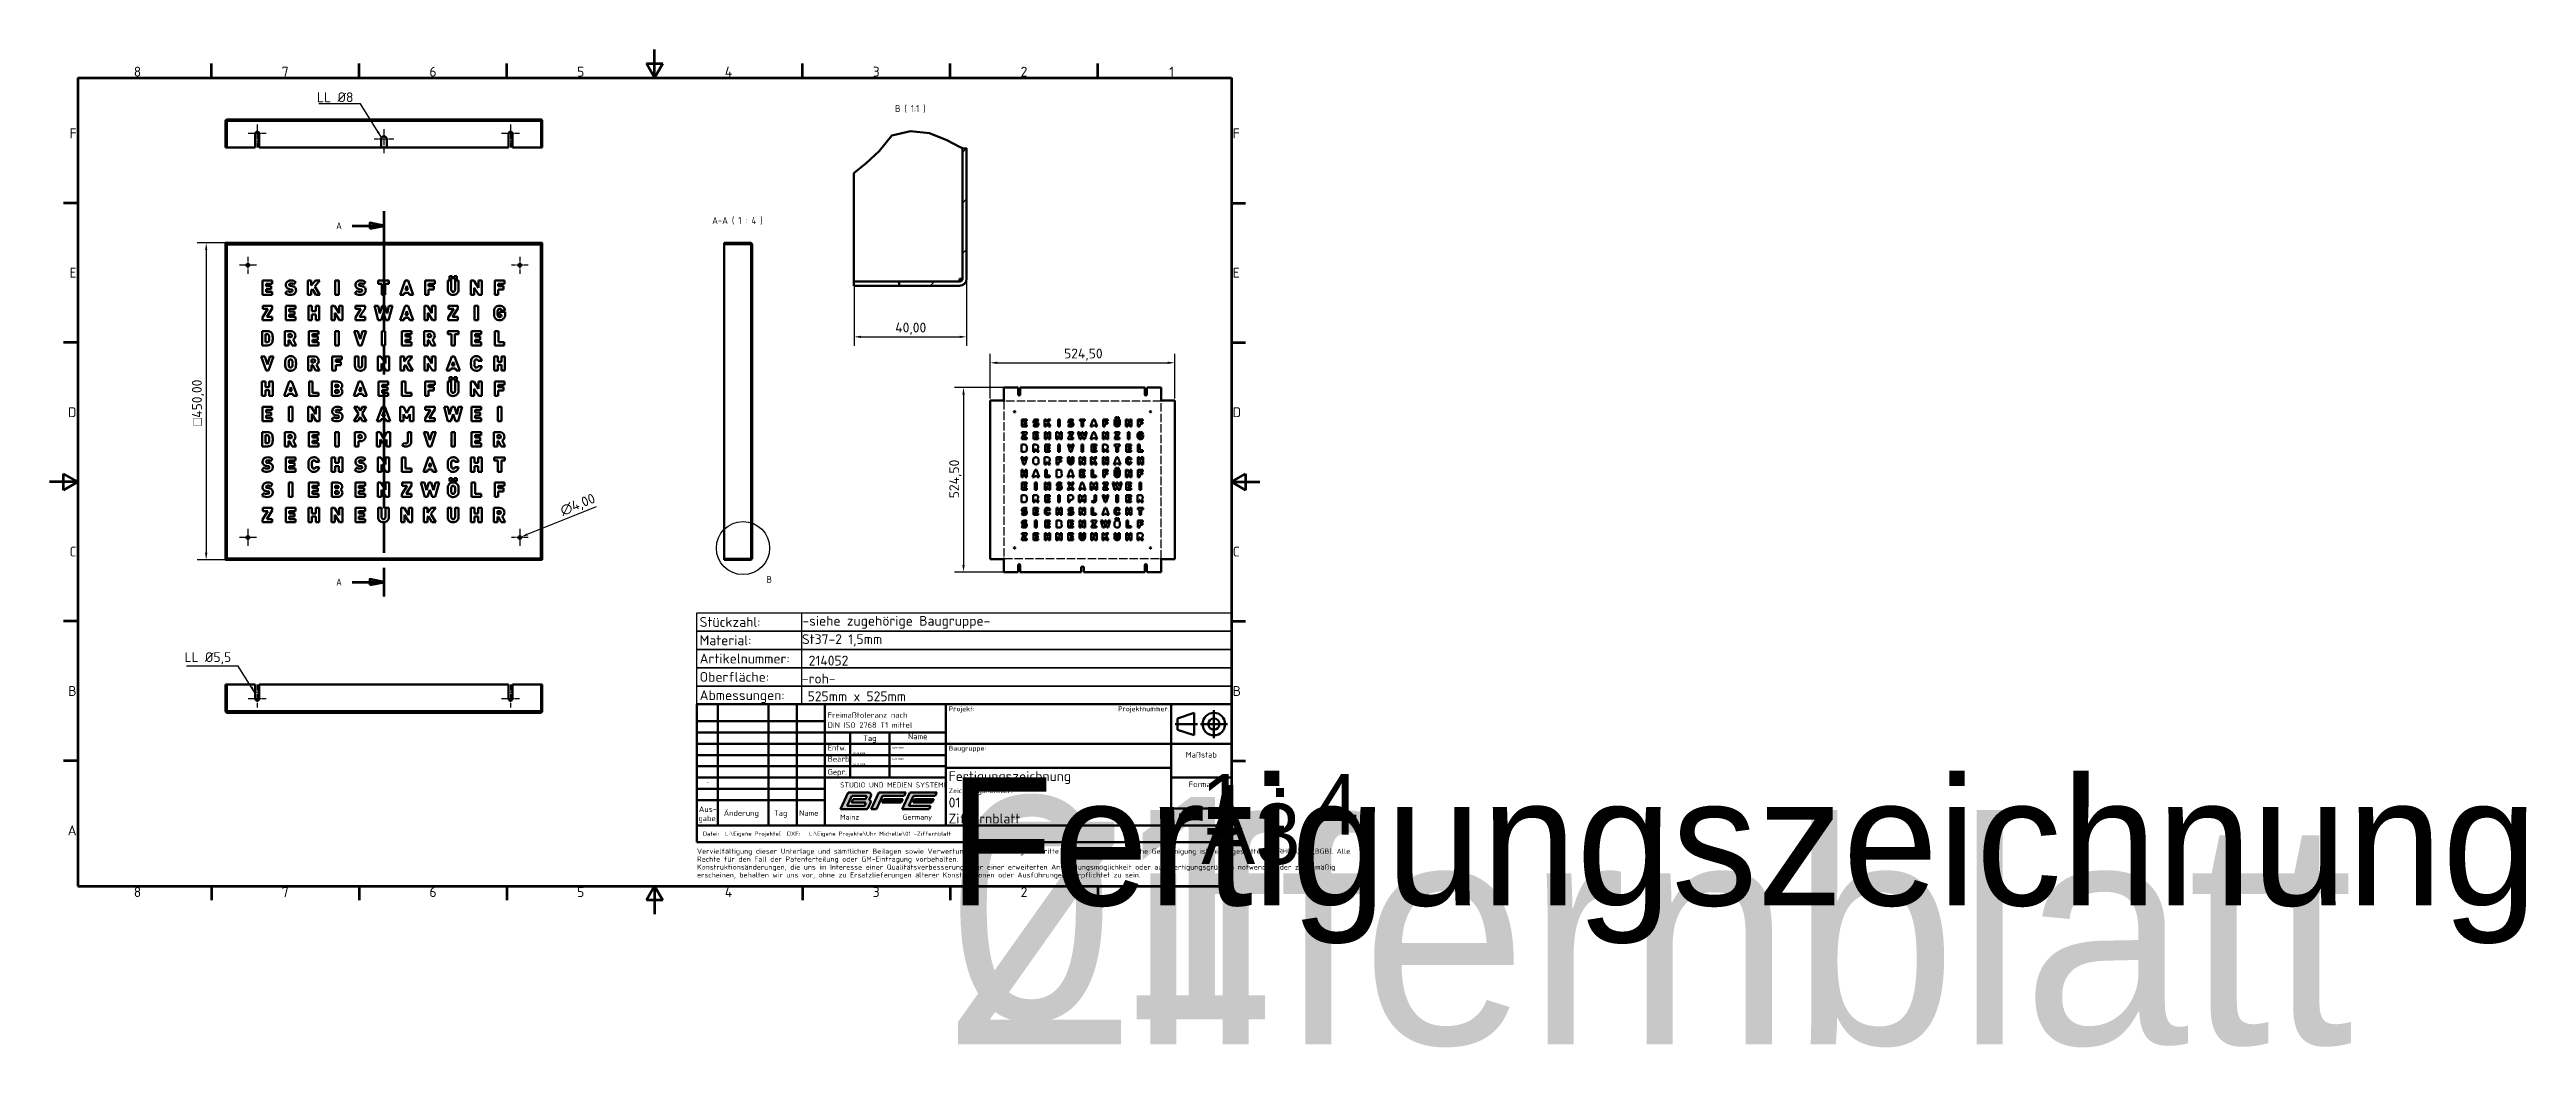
# Model space of a CAD drawing. Header units: millimetres. Extents: x -20 to 3500, y -209 to 1208.
import ezdxf
from ezdxf.enums import TextEntityAlignment as Align

# ---------------------------------------------------------------- set-up
doc = ezdxf.new("R2018")
doc.units = ezdxf.units.MM
doc.header["$LTSCALE"] = 4
for name, pattern in [('CHAIN', [0.3543, 0.2362, -0.0295, 0.0591, -0.0295]), ('DASH_DOT', [0.37, 0.24, -0.06, 0.01, -0.06]), ('DASHED', [0.2067, 0.1654, -0.0413])]:
    doc.linetypes.add(name, pattern=pattern)
for name, color, linetype, lineweight in [('Bemaßung (ISO)', 7, 'Continuous', 25), ('BFE Logo', 7, 'Continuous', 25), ('Bruchlinie (ISO)', 7, 'Continuous', 50), ('Detailumgrenzung (ISO)', 7, 'Continuous', 25), ('Mittelpunktmarkierung (ISO)', 7, 'Continuous', 25), ('Rahmen (ISO)', 7, 'Continuous', 70), ('Schnittlinie (ISO)', 7, 'CHAIN', 70), ('Schraffur (ISO)', 7, 'Continuous', 18), ('Sichtbar (ISO)', 7, 'Continuous', 50), ('Sichtbar schmal (ISO)', 7, 'Continuous', 35), ('Skizziergeometrie (ISO)', 7, 'Continuous', 25), ('Symbol (ISO)', 7, 'Continuous', 25), ('Titel (ISO)', 7, 'Continuous', 50)]:
    doc.layers.add(name, color=color, linetype=linetype, lineweight=lineweight)
doc.layers.add('Biegelinie nach unten(DIN)', color=7, linetype='DASHED', lineweight=25, true_color=0x8000ff)
doc.styles.add('Bezeichnungstext (DIN)', font='ISOCP.shx')
doc.styles.add('Notiztext (DIN)', font='isocpeur.ttf')
doc.styles.add('Revisionstabelle', font='isocpeur.ttf')
doc.styles.get("Standard").update_dxf_attribs({"font": 'isocpeur.ttf'})
doc.styles.add('Textstil46', font='isocpeur.ttf')
doc.styles.add('Textstil65', font='isocpeur.ttf')
doc.dimstyles.new('Standard (DIN)', dxfattribs={"dimscale": 4, "dimtxt": 3.5, "dimasz": 2.5, "dimexe": 3.175, "dimexo": 0.8, "dimgap": 0.8, "dimtad": 1, "dimrnd": 1e-08, "dimzin": 0, "dimtxsty": 'Notiztext (DIN)', "dimcen": 0.09, "dimdle": 10, "dimclrd": 256, "dimclre": 256, "dimclrt": 256, "dimadec": 0, "dimazin": 0, "dimtfac": 1, "dimtmove": 0, "dimatfit": 3, "dimfxl": 1, "dimtolj": 1, "dimtzin": 0, "dimlwd": -1, "dimlwe": -1, "dimarcsym": 0})
doc.dimstyles.new('Standard - Methode 2a (DIN)$7', dxfattribs={"dimscale": 4, "dimtxt": 3.5, "dimasz": 2.5, "dimexe": 3.175, "dimexo": 0.8, "dimgap": 0.8, "dimtad": 1, "dimtih": 1, "dimtoh": 1, "dimrnd": 1e-08, "dimtxsty": 'Notiztext (DIN)', "dimcen": 0.09, "dimdle": 10, "dimclrd": 256, "dimclre": 256, "dimclrt": 256, "dimazin": 2, "dimtfac": 1, "dimtmove": 0, "dimatfit": 3, "dimfxl": 1, "dimtolj": 1, "dimlwd": -1, "dimlwe": -1, "dimarcsym": 0})

msp = doc.modelspace()

# ---------------------------------------------------------------- texts
at = {"layer": 'Symbol (ISO)', "char_height": 14, "attachment_point": 9, "style": 'Notiztext (DIN)'}
for s, insert, width in [('\\fISOCPEUR|b0|i0;LL Ø8', (411.9109, 1133.2688), 51.779218), ('\\fISOCPEUR|b0|i0;LL Ø5,5', (238.1311, 334.8063), 66.467533)]:
    msp.add_mtext(s, dxfattribs=dict(at, insert=insert, width=width))
at = {"layer": 'Symbol (ISO)', "char_height": 10, "attachment_point": 7, "style": 'Bezeichnungstext (DIN)'}
for s, insert in [('B ( 1:1 )', (1181.8166, 1118.2075)), ('A-A ( 1 : 4 )', (921.829, 959.3431))]:
    msp.add_mtext(s, dxfattribs=dict(at, insert=insert))
at = {"layer": 'Symbol (ISO)', "char_height": 14, "style": 'Notiztext (DIN)'}
for s, insert, width, attachment_point, line_spacing_factor in [('\\fISOCPEUR|b0|i0;-siehe zugehörige Baugruppe-', (1050.0742, 394.5944), 611.776551, 4, 0.4), ('\\fISOCPEUR|b0|i0;St37-2 1,5mm', (1049.3248, 369.0049), 610.456384, 4, 0.4), ('\\fISOCPEUR|b0|i0;-roh-', (1049.3248, 314.5477), 617.492307, 4, 0.4), ('\\fISOCPEUR|b0|i0; 214052', (1050.0742, 340.1478), 606.197566, 4, 0.4), ('\\fISOCPEUR|b0|i0; 525mm x 525mm', (1048.5755, 289.4306), 610.221394, 4, 0.4), ('\\pxsm0.70;\\fISOCPEUR|b0|i0;\\P\\fISOCPEUR|b0|i0;\\P\\fISOCPEUR|b0|i0;\\P', (1257.2373, 263.4045), 316.465784, 1, 0.690532), ('\\fISOCPEUR|b0|i0;Fertigungszeichnung', (1257.9045, 173.9067), 313.927465, 4, 0.4), ('\\fISOCPEUR|b0|i0;01 ', (1257.9576, 138.6322), 315.138266, 4, 0.4), ('\\fISOCPEUR|b0|i0;Ziffernblatt', (1257.7003, 115.8201), 315.395607, 4, 0.4)]:
    msp.add_mtext(s, dxfattribs=dict(at, insert=insert, width=width, attachment_point=attachment_point, line_spacing_factor=line_spacing_factor))

# ---------------------------------------------------------------- blocks, each defined once
blk = doc.blocks.new('Ränder BFE_Rahmen')
at = {"layer": 'Rahmen (ISO)'}
for p, q in [((210, 292), (210, 302)), ((5, 292), (415, 292)), ((5, 292), (5, 5)), ((52.5, 292), (52.5, 297)), ((105, 292), (105, 297)), ((157.5, 292), (157.5, 297)), ((207.11, 297), (212.89, 297)), ((210, 292), (207.11, 297)), ((210, 292), (212.89, 297)), ((262.5, 292), (262.5, 297)), ((315, 292), (315, 297)), ((367.5, 292), (367.5, 297)), ((415, 292), (415, 5)), ((5, 247.5), (0, 247.5)), ((415, 247.5), (420, 247.5)), ((5, 198), (0, 198)), ((415, 198), (420, 198)), ((0, 145.61), (0, 151.39)), ((5, 148.5), (0, 151.39)), ((415, 148.5), (420, 151.39)), ((420, 151.39), (420, 145.61)), ((5, 148.5), (-5, 148.5)), ((5, 148.5), (0, 145.61)), ((415, 148.5), (425, 148.5)), ((415, 148.5), (420, 145.61)), ((5, 99), (0, 99)), ((415, 99), (420, 99)), ((5, 49.5), (0, 49.5)), ((415, 49.5), (420, 49.5)), ((5, 5), (415, 5)), ((52.5, 5), (52.5, 0)), ((105, 5), (105, 0)), ((157.5, 5), (157.5, 0)), ((210, 5), (207.11, 0)), ((212.89, 0), (207.11, 0)), ((210, 5), (210, -5)), ((210, 5), (212.89, 0)), ((262.5, 5), (262.5, 0)), ((315, 5), (315, 0)), ((367.5, 5), (367.5, 0))]:
    blk.add_line(p, q, dxfattribs=at)
at = {"layer": 'Symbol (ISO)', "char_height": 3.5, "style": 'Notiztext (DIN)'}
for s, insert, attachment_point in [('8', (26.25, 292.4), 8), ('7', (78.75, 292.4), 8), ('6', (131.25, 292.4), 8), ('5', (183.75, 292.4), 8), ('4', (236.25, 292.4), 8), ('3', (288.75, 292.4), 8), ('2', (341.25, 292.4), 8), ('1', (393.75, 292.4), 8), ('F', (4.6, 272.25), 6), ('F', (415.4, 272.25), 4), ('E', (4.6, 222.75), 6), ('E', (415.4, 222.75), 4), ('D', (4.6, 173.25), 6), ('D', (415.4, 173.25), 4), ('C', (4.6, 123.75), 6), ('C', (415.4, 123.75), 4), ('B', (4.6, 74.25), 6), ('B', (415.4, 74.25), 4), ('A', (4.6, 24.75), 6), ('A', (415.4, 24.75), 4), ('8', (26.25, 4.6), 2), ('7', (78.75, 4.6), 2), ('6', (131.25, 4.6), 2), ('5', (183.75, 4.6), 2), ('4', (236.25, 4.6), 2), ('3', (288.75, 4.6), 2), ('2', (341.25, 4.6), 2), ('1', (393.75, 4.6), 2)]:
    blk.add_mtext(s, dxfattribs=dict(at, insert=insert, attachment_point=attachment_point))
blk = doc.blocks.new('Schriftfelder BFE')
at = {"layer": 'Schraffur (ISO)'}
h = blk.add_hatch(color=256, dxfattribs=at)
edge = h.paths.add_edge_path(flags=0)
edge.add_line((165.5, 113.99), (166.05, 115.17))
edge.add_spline(control_points=[(166.05, 115.17), (166.05, 115.17), (170.27, 115.17), (170.3, 115.17), (170.41, 115.17), (170.52, 115.23), (170.57, 115.34)], knot_values=[10, 10, 10, 10, 11, 11, 11, 12, 12, 12, 12], degree=3, periodic=0)
edge.add_line((170.57, 115.34), (170.62, 115.46))
edge.add_line((170.62, 115.46), (170.84, 115.93))
edge.add_spline(control_points=[(170.84, 115.93), (170.93, 116.13), (170.79, 116.35), (170.58, 116.35)], knot_values=[1, 1, 1, 1, 2, 2, 2, 2], degree=3, periodic=0)
edge.add_line((170.58, 116.35), (165.67, 116.35))
edge.add_line((165.67, 116.35), (164.01, 112.81))
edge.add_line((164.01, 112.81), (169.98, 112.81))
edge.add_spline(control_points=[(169.98, 112.81), (170.1, 112.81), (170.2, 112.88), (170.25, 112.98)], knot_values=[1, 1, 1, 1, 2, 2, 2, 2], degree=3, periodic=0)
edge.add_line((170.25, 112.98), (170.31, 113.12))
edge.add_line((170.31, 113.12), (170.52, 113.57))
edge.add_spline(control_points=[(170.52, 113.57), (170.61, 113.76), (170.47, 113.99), (170.26, 113.99)], knot_values=[1, 1, 1, 1, 2, 2, 2, 2], degree=3, periodic=0)
edge.add_line((170.26, 113.99), (165.5, 113.99))
edge = h.paths.add_edge_path()
edge.add_line((171.36, 117.53), (164.36, 117.53))
edge.add_line((164.36, 117.53), (161.61, 111.63))
edge.add_line((161.61, 111.63), (170.59, 111.63))
edge.add_spline(control_points=[(170.59, 111.63), (170.94, 111.63), (171.25, 111.82), (171.41, 112.14)], knot_values=[1, 1, 1, 1, 2, 2, 2, 2], degree=3, periodic=0)
edge.add_line((171.41, 112.14), (172.29, 114.05))
edge.add_spline(control_points=[(172.29, 114.05), (172.46, 114.4), (172.21, 114.87), (171.75, 114.88)], knot_values=[1, 1, 1, 1, 2, 2, 2, 2], degree=3, periodic=0)
edge.add_line((171.75, 114.88), (172.41, 116.29))
edge.add_spline(control_points=[(172.41, 116.29), (172.66, 116.82), (172.28, 117.53), (171.6, 117.53)], knot_values=[1, 1, 1, 1, 2, 2, 2, 2], degree=3, periodic=0)
edge.add_line((171.6, 117.53), (171.36, 117.53))
for points in [[(175.23, 117.53), (172.48, 111.63), (174.34, 111.63), (176.54, 116.35), (184.24, 116.35), (184.79, 117.53)], [(183.69, 115.17), (176.92, 115.17), (176.37, 113.99), (183.14, 113.99)], [(186.24, 117.53), (183.49, 111.63), (193.05, 111.63), (193.6, 112.81), (185.9, 112.81), (187.55, 116.35), (195.25, 116.35), (195.8, 117.53)], [(187.38, 113.99), (194.15, 113.99), (194.7, 115.17), (187.93, 115.17)]]:
    blk.add_hatch(color=256, dxfattribs=at).paths.add_polyline_path(points)
at = {"layer": 'BFE Logo', "color": 7, "linetype": 'Continuous', "lineweight": 5}
for p, q in [((164.36, 117.53), (161.61, 111.63)), ((164.01, 112.81), (165.67, 116.35)), ((166.05, 115.17), (165.5, 113.99)), ((165.67, 116.35), (170.58, 116.35)), ((175.23, 117.53), (172.48, 111.63)), ((174.34, 111.63), (176.54, 116.35)), ((184.79, 117.53), (175.23, 117.53)), ((176.92, 115.17), (176.37, 113.99)), ((176.54, 116.35), (184.24, 116.35)), ((183.69, 115.17), (176.92, 115.17)), ((183.14, 113.99), (183.69, 115.17)), ((186.24, 117.53), (183.49, 111.63)), ((184.24, 116.35), (184.79, 117.53)), ((185.9, 112.81), (187.55, 116.35)), ((188.05, 117.53), (186.24, 117.53)), ((187.93, 115.17), (187.38, 113.99)), ((187.55, 116.35), (195.25, 116.35)), ((194.7, 115.17), (187.93, 115.17)), ((195.8, 117.53), (188.05, 117.53)), ((194.15, 113.99), (194.7, 115.17)), ((195.25, 116.35), (195.8, 117.53)), ((169.98, 112.81), (164.01, 112.81)), ((172.48, 111.63), (174.34, 111.63)), ((176.37, 113.99), (183.14, 113.99)), ((183.49, 111.63), (193.05, 111.63)), ((193.6, 112.81), (185.9, 112.81)), ((187.38, 113.99), (194.15, 113.99)), ((193.05, 111.63), (193.6, 112.81))]:
    blk.add_line(p, q, dxfattribs=at)
for points, knots in [([(172.41, 116.29), (172.66, 116.82), (172.28, 117.53), (171.6, 117.53), (171.36, 117.53), (164.36, 117.53), (164.36, 117.53)], [6, 6, 6, 6, 7, 7, 7, 8, 8, 8, 8]), ([(170.57, 115.34), (170.52, 115.23), (170.41, 115.17), (170.3, 115.17), (170.27, 115.17), (166.05, 115.17), (166.05, 115.17)], [10, 10, 10, 10, 11, 11, 11, 12, 12, 12, 12]), ([(161.61, 111.63), (161.61, 111.63), (170.35, 111.63), (170.59, 111.63), (170.94, 111.63), (171.25, 111.82), (171.41, 112.14)], [1, 1, 1, 1, 2, 2, 2, 3, 3, 3, 3]), ([(165.5, 113.99), (165.5, 113.99), (170.19, 113.99), (170.26, 113.99), (170.47, 113.99), (170.61, 113.76), (170.52, 113.57)], [1, 1, 1, 1, 2, 2, 2, 3, 3, 3, 3])]:
    blk.add_open_spline(points, degree=3, knots=knots, dxfattribs=at)
for points in [[(170.84, 115.93), (170.75, 115.74), (170.62, 115.46), (170.57, 115.34)], [(170.58, 116.35), (170.79, 116.35), (170.93, 116.13), (170.84, 115.93)], [(171.75, 114.88), (171.75, 114.88), (172.2, 115.85), (172.41, 116.29)], [(172.29, 114.05), (172.46, 114.4), (172.21, 114.87), (171.75, 114.88)], [(170.25, 112.98), (170.2, 112.88), (170.1, 112.81), (169.98, 112.81)], [(170.52, 113.57), (170.31, 113.12), (170.31, 113.12), (170.25, 112.98)], [(171.41, 112.14), (171.54, 112.42), (172.29, 114.04), (172.29, 114.05)]]:
    blk.add_open_spline(points, degree=3, dxfattribs=at)
at = {"layer": 'Titel (ISO)'}
for p, q in [((300.54, 148.85), (110.54, 148.85)), ((110.54, 148.85), (110.54, 105.85)), ((110.54, 142.85), (156.04, 142.85)), ((118.04, 105.85), (118.04, 148.85)), ((136.04, 105.85), (136.04, 148.85)), ((146.04, 105.85), (146.04, 148.85)), ((156.04, 105.85), (156.04, 148.85)), ((199.04, 105.85), (199.04, 148.85)), ((279.04, 134.85), (279.04, 148.85)), ((287.29, 145.85), (281.29, 143.85)), ((281.29, 143.85), (281.29, 139.85)), ((287.29, 137.85), (287.29, 145.85)), ((300.54, 99.85), (300.54, 148.85)), ((110.54, 138.85), (156.04, 138.85)), ((110.54, 134.85), (156.04, 134.85)), ((156.04, 138.85), (199.04, 138.85)), ((156.04, 134.85), (199.04, 134.85)), ((165.04, 122.85), (165.04, 138.85)), ((179.04, 122.85), (179.04, 138.85)), ((199.04, 134.85), (279.04, 134.85)), ((279.04, 105.85), (279.04, 134.85)), ((300.54, 134.85), (279.04, 134.85)), ((281.29, 139.85), (287.29, 137.85)), ((110.54, 130.85), (156.04, 130.85)), ((110.54, 126.85), (156.04, 126.85)), ((156.04, 130.85), (199.04, 130.85)), ((156.04, 126.85), (199.04, 126.85)), ((199.04, 126.35), (279.04, 126.35)), ((110.54, 122.85), (156.04, 122.85)), ((110.54, 118.85), (156.04, 118.85)), ((110.54, 114.85), (156.04, 114.85)), ((155.99, 122.85), (199.04, 122.85)), ((164.36, 117.53), (161.61, 111.63)), ((164.01, 112.81), (165.67, 116.35)), ((164.36, 117.53), (171.36, 117.53)), ((164.36, 117.53), (171.36, 117.53)), ((165.5, 113.99), (166.05, 115.17)), ((170.58, 116.35), (165.67, 116.35)), ((166.05, 115.17), (170.27, 115.17)), ((170.27, 115.17), (170.3, 115.17)), ((170.57, 115.34), (170.62, 115.46)), ((170.84, 115.93), (170.62, 115.46)), ((171.36, 117.53), (171.6, 117.53)), ((171.75, 114.88), (172.41, 116.29)), ((175.23, 117.53), (172.48, 111.63)), ((174.34, 111.63), (176.54, 116.35)), ((175.23, 117.53), (184.79, 117.53)), ((176.92, 115.17), (176.37, 113.99)), ((176.54, 116.35), (184.24, 116.35)), ((176.94, 115.17), (183.69, 115.17)), ((183.69, 115.17), (183.14, 113.99)), ((183.49, 111.63), (186.24, 117.53)), ((184.24, 116.35), (184.79, 117.53)), ((185.9, 112.81), (187.55, 116.35)), ((186.24, 117.53), (195.8, 117.53)), ((187.93, 115.17), (187.38, 113.99)), ((187.55, 116.35), (195.25, 116.35)), ((194.7, 115.17), (187.93, 115.17)), ((194.15, 113.99), (194.7, 115.17)), ((195.25, 116.35), (195.8, 117.53)), ((279.04, 122.85), (300.54, 122.85)), ((199.04, 105.85), (110.54, 105.85)), ((110.54, 105.85), (110.54, 99.85)), ((161.61, 111.63), (170.35, 111.63)), ((164.01, 112.81), (169.98, 112.81)), ((165.5, 113.99), (170.19, 113.99)), ((170.26, 113.99), (170.19, 113.99)), ((170.25, 112.98), (170.31, 113.12)), ((170.52, 113.57), (170.31, 113.12)), ((170.35, 111.63), (170.59, 111.63)), ((172.29, 114.05), (171.41, 112.14)), ((172.48, 111.63), (174.34, 111.63)), ((176.37, 113.99), (183.14, 113.99)), ((183.49, 111.63), (193.05, 111.63)), ((193.6, 112.81), (185.9, 112.81)), ((187.38, 113.99), (194.15, 113.99)), ((193.05, 111.63), (193.6, 112.81)), ((199.04, 105.85), (279.04, 105.85)), ((279.04, 111.85), (300.54, 111.85)), ((279.04, 105.85), (300.54, 105.85)), ((110.54, 99.85), (300.54, 99.85)), ((300.54, 84.33), (110.54, 84.33))]:
    blk.add_line(p, q, dxfattribs=at)
at = {"layer": 'Titel (ISO)', "linetype": 'DASH_DOT', "ltscale": 8.448603}
blk.add_line((280.51, 141.85), (288.45, 141.85), dxfattribs=at)
at = {"layer": 'Titel (ISO)', "linetype": 'DASH_DOT', "ltscale": 10.23801}
blk.add_line((289.48, 141.85), (299.1, 141.85), dxfattribs=at)
at = {"layer": 'Titel (ISO)', "linetype": 'DASH_DOT', "ltscale": 10.583294}
blk.add_line((294.29, 146.82), (294.29, 136.87), dxfattribs=at)
at = {"layer": 'Titel (ISO)'}
for radius in [4, 2]:
    blk.add_circle((294.29, 141.85), radius, dxfattribs=at)
for points in [[(170.3, 115.17), (170.41, 115.17), (170.52, 115.23), (170.57, 115.34)], [(170.58, 116.35), (170.79, 116.35), (170.93, 116.13), (170.84, 115.93)], [(171.6, 117.53), (172.28, 117.53), (172.66, 116.82), (172.41, 116.29)], [(171.75, 114.88), (172.21, 114.87), (172.46, 114.4), (172.29, 114.05)], [(169.98, 112.81), (170.1, 112.81), (170.2, 112.88), (170.25, 112.98)], [(170.26, 113.99), (170.47, 113.99), (170.61, 113.76), (170.52, 113.57)], [(170.59, 111.63), (170.94, 111.63), (171.25, 111.82), (171.41, 112.14)]]:
    blk.add_open_spline(points, degree=3, dxfattribs=at)
for s, height, style, p in [('Projekt:', 1.75, 'Textstil65', (200.04, 145.85)), ('Entw.', 2, 'Textstil46', (157.04, 131.85)), ('Baugruppe:', 1.75, 'Textstil65', (200.04, 131.85)), ('Bearb.', 2, 'Textstil46', (157.04, 127.85)), ('Zeichnungsnummer:', 1.75, 'Textstil65', (200.04, 116.79))]:
    blk.add_text(s, height=height, dxfattribs=dict(at, style=style)).set_placement(p, align=Align.BOTTOM_LEFT)
at = {"layer": 'Titel (ISO)', "color": 7, "style": 'Textstil65'}
blk.add_text('Projektnummer.:', height=1.75, dxfattribs=at).set_placement((279.06, 145.85), align=Align.BOTTOM_RIGHT)
at = {"layer": 'Titel (ISO)', "style": 'Textstil46'}
blk.add_text('Tag', height=2, dxfattribs=at).set_placement((172.04, 135.85), align=Align.CENTER)
for s, p in [('Name', (189.04, 135.85)), ('Maßstab', (289.79, 129.35)), ('Format', (289.79, 118.85)), (' Blatt 1  v. 1 ', (289.67, 107.6))]:
    blk.add_text(s, height=2, dxfattribs=at).set_placement(p, align=Align.BOTTOM_CENTER)
blk.add_text('Gepr.', height=2, dxfattribs=at).set_placement((157.04, 123.85))
for s, p in [('gabe', (114.18, 108.37)), ('Aus-', (114.47, 111.62)), ('Änderung', (126.35, 110.25)), ('Tag', (140.35, 110.25)), ('Name', (150.35, 110.25))]:
    blk.add_text(s, height=2, dxfattribs=at).set_placement(p, align=Align.MIDDLE_CENTER)
at = {"layer": 'Titel (ISO)', "attachment_point": 4, "style": 'Notiztext (DIN)'}
for s, insert, char_height, width, line_spacing_factor in [('\\fISOCPEUR|b0|i0;{\\H2.0000;Freimaßtoleranz nach\\P}\\fISOCPEUR|b0|i0;{\\H2.0000;DIN ISO 2768 T1 mittel}', (157.04, 143.28), 2, 36.5427, 1.068348), ('\\FISOCP|b0|i0;{\\H1.8000;Vervielfältigung dieser Unterlage und sämtlicher Beilagen sowie Verwertung oder Mitteilung an Dritte ohne unsere schriftliche Genehmigung ist nicht gestattet  (URHG.,UWG.,BGB). Alle Rechte für den Fall der Patenterteilung oder GM-Eintragung vorbehalten.\\P}\\FISOCP|b0|i0;{\\H1.8000;Konstruktionsänderungen, die uns im Interesse einer Qualitätsverbesserung oder einer erweiterten Anwendungsmöglichkeit oder aus Fertigungsgründen notwendig oder zweckmäßig erscheinen, behalten wir uns vor, ohne zu Ersatzlieferungen älterer Konstruktionen oder Ausführungen verpflichtet zu sein.}', (110.6, 92.21), 1.8, 189.9397, 0.937724), ('\\fISOCPEUR|b0|i0;{\\H1.5000;  Datei:  L:\\\\Eigene Projekte\\{\\H1.5000;  DXF:   L:\\\\Eigene Projekte\\\\Uhr Michelle\\\\01 -Ziffernblatt}', (110.6, 102.69), 1.5, 189.113, 1.068348)]:
    blk.add_mtext(s, dxfattribs=dict(at, insert=insert, char_height=char_height, width=width, line_spacing_factor=line_spacing_factor))
at = {"layer": 'Titel (ISO)', "char_height": 1.8, "attachment_point": 1, "style": 'Notiztext (DIN)'}
for s, insert in [('\\fISOCPEUR|b0|i0;{\\H1.8000;STUDIO UND MEDIEN SYSTEME}', (161.45, 121.12)), ('\\fISOCPEUR|b0|i0;{\\H1.8000;Mainz}', (161.45, 109.71)), ('\\fISOCPEUR|b0|i0;{\\H1.8000;Germany}', (183.69, 109.71))]:
    blk.add_mtext(s, dxfattribs=dict(at, insert=insert))
at = {"layer": 'Titel (ISO)', "color": 7, "lineweight": 30, "flags": 104}
for tag, p in [('BFE_Projekt', (200.04, 145.15)), ('BFE_Bereich', (200.04, 140.15)), ('BAUTEILNUMMER', (200.04, 115.99))]:
    blk.add_attdef(tag, text='', height=3.5, dxfattribs=at).set_placement(p, align=Align.TOP_LEFT)
blk.add_attdef('BFE_Projektnummer', text='', height=3.5, dxfattribs=at).set_placement((279.04, 143.15), align=Align.MIDDLE_RIGHT)
at = {"layer": 'Titel (ISO)', "lineweight": 30, "flags": 104}
for p in [(180.04, 133.85), (180.04, 129.85)]:
    blk.add_attdef('AUTOR', text='', height=2, dxfattribs=at).set_placement(p, align=Align.TOP_LEFT)
for tag, p in [('BFE_Gepr_Datum', (166.04, 123.85)), ('ERSTELLUNGSDATUM', (166.04, 131.85)), ('ERSTELLUNGSDATUM', (166.04, 127.85)), ('BFE_Gepr_Name', (180.04, 123.85))]:
    blk.add_attdef(tag, text='', height=2, dxfattribs=at).set_placement(p, align=Align.BOTTOM_LEFT)
at = {"layer": 'Titel (ISO)', "color": 7, "lineweight": 30, "flags": 104}
for tag, p in [('BFE_Baugruppe', (200.04, 129.35)), ('BFE_Zeichnungsart', (200.04, 122.92))]:
    blk.add_attdef(tag, text='', height=3.5, dxfattribs=at).set_placement(p, align=Align.MIDDLE_LEFT)
at = {"layer": 'Titel (ISO)', "lineweight": 30, "flags": 104}
for tag, height, p in [('Anfänglicher_Ansichtsmaßstab', 3.5, (289.79, 124.1)), ('Blattgröße', 3, (289.79, 113.6))]:
    blk.add_attdef(tag, text='', height=height, dxfattribs=at).set_placement(p, align=Align.BOTTOM_CENTER)
at = {"layer": 'Titel (ISO)', "color": 7, "lineweight": 30, "flags": 104}
blk.add_attdef('BFE_Bauteil', text='', height=3.5, dxfattribs=at).set_placement((200.04, 107.15), align=Align.BOTTOM_LEFT)
blk = doc.blocks.new('REVISIONSVERLAUF')
at = {"layer": 'Symbol (ISO)'}
for p, q in [((225, 43.51), (270.5, 43.51)), ((225, 43.51), (225, 39.52)), ((225, 39.52), (270.5, 39.52)), ((232.5, 43.51), (232.5, 39.52)), ((250.5, 43.51), (250.5, 39.52)), ((260.5, 43.51), (260.5, 39.52)), ((270.5, 43.51), (270.5, 39.52))]:
    blk.add_line(p, q, dxfattribs=at)
at = {"layer": 'Symbol (ISO)', "color": 1, "true_color": 0xff0000, "insert": (228.43, 41.16), "char_height": 1.2, "attachment_point": 7, "style": 'Revisionstabelle'}
blk.add_mtext('-', dxfattribs=at)
blk = doc.blocks.new('Stück_Material')
at = {"layer": 'Skizziergeometrie (ISO)'}
for p, q in [((-190, 32.5), (0, 32.5)), ((-190, 26), (-190, 32.5)), ((-152.77, 32.5), (-152.77, 6.5)), ((0, 32.5), (0, 26)), ((0, 26), (-190, 26)), ((-190, 26), (0, 26)), ((-190, 19.5), (-190, 26)), ((0, 19.5), (-190, 19.5)), ((-190, 19.5), (0, 19.5)), ((-190, 13), (-190, 19.5)), ((0, 26), (0, 19.5)), ((0, 19.5), (0, 13)), ((0, 13), (-190, 13)), ((-190, 13), (0, 13)), ((-190, 6.5), (-190, 13)), ((0, 13), (0, 6.5)), ((0, 6.5), (-190, 6.5)), ((-190, 6.5), (-84.06, 6.5)), ((-190, 0), (-190, 6.5)), ((-190, 6.5), (0, 6.5)), ((0, 0), (-190, 0)), ((-190, 0), (-84.06, 0)), ((-152.77, 6.5), (-152.77, 0)), ((0, 6.5), (0, 0))]:
    blk.add_line(p, q, dxfattribs=at)
at = {"layer": 'Symbol (ISO)', "char_height": 3.5, "width": 36.2341, "attachment_point": 1, "line_spacing_factor": 0.4, "style": 'Notiztext (DIN)'}
for s, insert in [('\\fISOCPEUR|b0|i0;Stückzahl:', (-189, 31)), ('\\fISOCPEUR|b0|i0;Artikelnummer:', (-189, 18)), ('\\fISOCPEUR|b0|i0;Material:', (-189, 24.5)), ('\\fISOCPEUR|b0|i0;Oberfläche:', (-189, 11.5)), ('\\fISOCPEUR|b0|i0;Abmessungen:', (-189, 5))]:
    blk.add_mtext(s, dxfattribs=dict(at, insert=insert))
blk = doc.blocks.new('2DTransSchnitt0')
at = {"layer": 'Schnittlinie (ISO)', "linetype": 'Continuous'}
for p, q in [((102.56, 239.47), (108.79, 239.47)), ((113.79, 239.47), (108.79, 240.47)), ((108.79, 240.47), (108.79, 238.47)), ((108.79, 239.47), (113.79, 239.47)), ((108.79, 238.47), (113.79, 239.47)), ((102.56, 112.93), (108.79, 112.93)), ((113.79, 112.93), (108.79, 113.93)), ((108.79, 113.93), (108.79, 111.93)), ((108.79, 112.93), (113.79, 112.93)), ((108.79, 111.93), (113.79, 112.93))]:
    blk.add_line(p, q, dxfattribs=at)
at = {"layer": 'Schnittlinie (ISO)', "linetype": 'CHAIN', "ltscale": 44.645241}
blk.add_line((113.79, 244.58), (113.79, 107.82), dxfattribs=at)
at = {"layer": 'Schnittlinie (ISO)', "linetype": 'Continuous', "lineweight": 140}
for p, q in [((113.79, 244.58), (113.79, 234.36)), ((113.79, 118.04), (113.79, 107.82))]:
    blk.add_line(p, q, dxfattribs=at)
at = {"layer": 'Schnittlinie (ISO)', "linetype": 'Continuous', "flags": 128}
for points in [[(108.79, 238.47), (113.79, 239.47), (108.79, 240.47), (108.79, 238.47)], [(108.79, 111.93), (113.79, 112.93), (108.79, 113.93), (108.79, 111.93)]]:
    blk.add_lwpolyline(points, dxfattribs=at)
at = {"layer": 'Schnittlinie (ISO)'}
for points in [[(108.79, 238.47), (113.79, 239.47), (108.79, 240.47), (108.79, 238.47)], [(108.79, 111.93), (113.79, 112.93), (108.79, 113.93), (108.79, 111.93)]]:
    blk.add_solid(points, dxfattribs=at)
at = {"layer": 'Schnittlinie (ISO)', "char_height": 2.5, "attachment_point": 7, "style": 'Bezeichnungstext (DIN)'}
for insert in [(96.84, 238.22), (96.84, 111.67)]:
    blk.add_mtext('A', dxfattribs=dict(at, insert=insert))
blk = doc.blocks.new('2DDetail0')
at = {"layer": 'Detailumgrenzung (ISO)'}
blk.add_circle((241.41, 125), 9.44, dxfattribs=at)
at = {"layer": 'Detailumgrenzung (ISO)', "insert": (249.77, 112.59), "char_height": 2.5, "attachment_point": 7, "style": 'Bezeichnungstext (DIN)'}
blk.add_mtext('B', dxfattribs=at)
blk = doc.blocks.new('*D20')
at = {"layer": 'Bemaßung (ISO)', "transparency": 16777216}
for p, q in [((1123.4, 875.3), (1123.4, 787.3)), ((1283.4, 879.3), (1283.4, 787.3)), ((1133.4, 800), (1273.4, 800))]:
    blk.add_line(p, q, dxfattribs=at)
for points in [[(1133.4, 801.6), (1133.4, 798.3), (1123.4, 800)], [(1273.4, 801.6), (1273.4, 798.3), (1283.4, 800)]]:
    blk.add_solid(points, dxfattribs=at)
at = {"layer": 'Defpoints', "color": 0, "transparency": 16777216}
for p in [(1283.4, 882.5), (1123.4, 878.5), (1283.4, 800)]:
    blk.add_point(p, dxfattribs=at)
at = {"layer": 'Bemaßung (ISO)', "transparency": 16777216, "insert": (1182, 811.6), "char_height": 14, "attachment_point": 4, "style": 'Notiztext (DIN)'}
blk.add_mtext('\\A1;40,00', dxfattribs=at)
blk = doc.blocks.new('*D21')
at = {"layer": 'Bemaßung (ISO)', "transparency": 16777216}
for p, q in [((229.5, 933.3), (190, 933.3)), ((202.7, 923.3), (202.7, 493.3)), ((229.5, 483.3), (190, 483.3))]:
    blk.add_line(p, q, dxfattribs=at)
for points in [[(201, 923.3), (204.3, 923.3), (202.7, 933.3)], [(201, 493.3), (204.3, 493.3), (202.7, 483.3)]]:
    blk.add_solid(points, dxfattribs=at)
at = {"layer": 'Defpoints', "color": 0, "transparency": 16777216}
for p in [(232.7, 933.3), (202.7, 483.3), (232.7, 483.3)]:
    blk.add_point(p, dxfattribs=at)
at = {"layer": 'Bemaßung (ISO)', "transparency": 16777216, "insert": (191.1, 673.7), "char_height": 14, "attachment_point": 4, "rotation": 90, "style": 'Notiztext (DIN)'}
blk.add_mtext('\\A1;\\fAIGDT|b0|i0;{\\H14.0000;o}\\fISOCPEUR|b0|i0;{\\H14.0000;450,00}', dxfattribs=at)
blk = doc.blocks.new('*D22')
at = {"layer": 'Bemaßung (ISO)', "transparency": 16777216}
for p, q in [((756.7, 558.5), (659.6, 519.6)), ((648.1, 515.1), (648.8, 515.1)), ((648.4, 514.7), (648.4, 515.5))]:
    blk.add_line(p, q, dxfattribs=at)
blk.add_solid([(658.9, 521.1), (660.2, 518), (650.3, 515.8)], dxfattribs=at)
at = {"layer": 'Defpoints', "color": 0, "transparency": 16777216}
for p in [(646.6, 514.3), (650.3, 515.8)]:
    blk.add_point(p, dxfattribs=at)
at = {"layer": 'Bemaßung (ISO)', "transparency": 16777216, "insert": (707.2, 551.1), "char_height": 14, "attachment_point": 4, "rotation": 21.838, "style": 'Notiztext (DIN)'}
blk.add_mtext('\\A1;∅4,00', dxfattribs=at)
blk = doc.blocks.new('*D23')
at = {"layer": 'Bemaßung (ISO)', "transparency": 16777216}
for p, q in [((1356.3, 728.1), (1266.3, 728.1)), ((1279, 718.1), (1279, 475.8)), ((1356.3, 465.8), (1266.3, 465.8))]:
    blk.add_line(p, q, dxfattribs=at)
for points in [[(1277.4, 718.1), (1280.7, 718.1), (1279, 728.1)], [(1277.4, 475.8), (1280.7, 475.8), (1279, 465.8)]]:
    blk.add_solid(points, dxfattribs=at)
at = {"layer": 'Defpoints', "color": 0, "transparency": 16777216}
for p in [(1359.5, 728.1), (1279, 465.8), (1359.5, 465.8)]:
    blk.add_point(p, dxfattribs=at)
at = {"layer": 'Bemaßung (ISO)', "transparency": 16777216, "insert": (1267.4, 570.7), "char_height": 14, "attachment_point": 4, "rotation": 90, "style": 'Notiztext (DIN)'}
blk.add_mtext('\\A1;524,50', dxfattribs=at)
blk = doc.blocks.new('*D24')
at = {"layer": 'Bemaßung (ISO)', "transparency": 16777216}
for p, q in [((1317, 712.6), (1317, 775.8)), ((1579.3, 712.6), (1579.3, 775.8)), ((1327, 763.1), (1569.3, 763.1))]:
    blk.add_line(p, q, dxfattribs=at)
for points in [[(1327, 764.8), (1327, 761.5), (1317, 763.1)], [(1569.3, 764.8), (1569.3, 761.5), (1579.3, 763.1)]]:
    blk.add_solid(points, dxfattribs=at)
at = {"layer": 'Defpoints', "color": 0, "transparency": 16777216}
for p in [(1579.3, 763.1), (1317, 709.4), (1579.3, 709.4)]:
    blk.add_point(p, dxfattribs=at)
at = {"layer": 'Bemaßung (ISO)', "transparency": 16777216, "insert": (1421.9, 774.7), "char_height": 14, "attachment_point": 4, "style": 'Notiztext (DIN)'}
blk.add_mtext('\\A1;524,50', dxfattribs=at)

# ---------------------------------------------------------------- dimensions: what is measured, and where the dimension line sits
at = {"layer": 'Bemaßung (ISO)'}
dim = msp.add_linear_dim(base=(202.6758, 483.3431), p1=(232.6758, 933.3431), p2=(232.6758, 483.3431), angle=270, text='\\fAIGDT|b0|i0;{\\H14.0000;o}\\fISOCPEUR|b0|i0;{\\H14.0000;<>}', dimstyle='Standard (DIN)', override={"dimgap": 0.8, "dimdec": 2, "dimtol": 0, "dimlim": 0, "dimtp": 0, "dimtm": 0, "dimtdec": 2, "dimtofl": 0, "dimatfit": 1}, dxfattribs=at)
dim.commit()
dim.dimension.update_dxf_attribs({"geometry": '*D21', "text_midpoint": (202.6758, 708.3431), "dimtype": 160})
for base, p1, p2, override, picture, middle in [((1283.3811, 799.9766), (1123.3811, 878.4813), (1283.3811, 882.4813), {"dimgap": 0.8, "dimdec": 2, "dimlfac": 0.25, "dimtol": 0, "dimlim": 0, "dimtp": 0, "dimtm": 0, "dimtdec": 2, "dimtofl": 0, "dimatfit": 1}, '*D20', (1203.3811, 799.9766)), ((1579.299, 763.1355), (1317.049, 709.4428), (1579.299, 709.4428), {"dimgap": 0.8, "dimdec": 2, "dimlfac": 2, "dimtol": 0, "dimlim": 0, "dimtp": 0, "dimtm": 0, "dimtdec": 2, "dimtofl": 0, "dimatfit": 1}, '*D24', (1448.174, 763.1355))]:
    dim = msp.add_linear_dim(base=base, p1=p1, p2=p2, dimstyle='Standard (DIN)', override=override, dxfattribs=at)
    dim.commit()
    dim.dimension.update_dxf_attribs({"geometry": picture, "text_midpoint": middle, "dimtype": 160})
dim = msp.add_linear_dim(base=(1279.0281, 465.8178), p1=(1359.549, 728.0678), p2=(1359.549, 465.8178), angle=270, dimstyle='Standard (DIN)', override={"dimgap": 0.8, "dimdec": 2, "dimlfac": 2, "dimtol": 0, "dimlim": 0, "dimtp": 0, "dimtm": 0, "dimtdec": 2, "dimtofl": 0, "dimatfit": 1}, dxfattribs=at)
dim.commit()
dim.dimension.update_dxf_attribs({"geometry": '*D23', "text_midpoint": (1279.0281, 596.9428), "dimtype": 160})
dim = msp.add_diameter_dim_2p(p1=(646.5722, 514.3463), p2=(650.2852, 515.8342), dimstyle='Standard (DIN)', override={"dimgap": 0.8, "dimdec": 2, "dimlfac": 1, "dimtol": 0, "dimlim": 0, "dimtp": 0, "dimtm": 0, "dimtdec": 2, "dimtofl": 0}, dxfattribs=at)
dim.commit()
dim.dimension.update_dxf_attribs({"geometry": '*D22', "text_midpoint": (732.6072, 548.8239), "dimtype": 163})

# ---------------------------------------------------------------- hatches: boundary and pattern name
at = {"layer": 'Schraffur (ISO)'}
h = msp.add_hatch(dxfattribs=at)
h.set_pattern_fill('ANSI31', color=256, scale=406.4, style=0)
h.set_pattern_definition([(45, (0, 0), (-35.921, 35.921), [])])
edge = h.paths.add_edge_path()
edge.add_line((1277.5654, 1067.6696), (1283.3811, 1068.1636))
edge.add_line((1283.3811, 1068.1636), (1283.3811, 882.4813))
edge.add_ellipse((1273.3811, 882.4813), major_axis=(10, 0), ratio=1, start_angle=270, end_angle=360, ccw=False)
edge.add_line((1273.3811, 872.4813), (1187.3811, 872.4813))
edge.add_line((1187.3811, 872.4813), (1187.3811, 878.4813))
edge.add_line((1187.3811, 878.4813), (1273.3811, 878.4813))
edge.add_ellipse((1273.3811, 882.4813), major_axis=(0, -4), ratio=1, start_angle=0, end_angle=90)
edge.add_line((1277.3811, 882.4813), (1277.3811, 1067.7665))
edge.add_line((1277.3811, 1067.7665), (1277.5654, 1067.6696))
h = msp.add_hatch(dxfattribs=at)
h.set_pattern_fill('ANSI31', color=256, scale=101.6, style=0)
h.set_pattern_definition([(45, (0, 0), (-8.98026, 8.98026), [])])
h.paths.add_polyline_path([(977.3078, 687.4389), (978.8078, 687.4389), (978.8078, 691.5039), (977.3078, 691.5039)])
h.paths.add_polyline_path([(978.8078, 613.2222), (977.3078, 613.2222), (977.3078, 586.4675), (978.8078, 586.4675)])
h.paths.add_polyline_path([(977.3078, 541.0841), (978.8078, 541.0841), (978.8078, 577.349), (977.3078, 577.349)])
h.paths.add_polyline_path([(978.8078, 724.1477), (977.3078, 724.1477), (977.3078, 720.5669), (978.8078, 720.5669)])
h.paths.add_polyline_path([(978.8078, 731.9921), (977.3078, 731.9921), (977.3078, 728.5924), (978.8078, 728.5924)])
h.paths.add_polyline_path([(978.8078, 716.1222), (977.3078, 716.1222), (977.3078, 700.564), (978.8078, 700.564)])
h.paths.add_polyline_path([(977.3078, 765.8319), (978.8078, 765.8319), (978.8078, 787.868), (977.3078, 787.868)])
h.paths.add_polyline_path([(978.8078, 756.7134), (977.3078, 756.7134), (977.3078, 736.4368), (978.8078, 736.4368)])
h.paths.add_polyline_path([(977.3078, 656.8453), (978.8078, 656.8453), (978.8078, 683.2728), (977.3078, 683.2728)])
h.paths.add_polyline_path([(978.8078, 649.0859), (977.3078, 649.0859), (977.3078, 622.3403), (978.8078, 622.3403)])
h.paths.add_polyline_path([(977.3078, 844.0555), (978.8078, 844.0555), (978.8078, 859.6137), (977.3078, 859.6137)])
h.paths.add_polyline_path([(978.8078, 832.0636), (977.3078, 832.0636), (977.3078, 808.1826), (978.8078, 808.1826)])
edge = h.paths.add_edge_path()
edge.add_line((954.8078, 484.8431), (954.8078, 483.3431))
edge.add_line((954.8078, 483.3431), (976.3078, 483.3431))
edge.add_ellipse((976.3078, 485.8431), major_axis=(2.5, 0), ratio=1, start_angle=270, end_angle=360)
edge.add_line((978.8078, 485.8431), (978.8078, 536.6087))
edge.add_line((978.8078, 536.6087), (977.3078, 536.6087))
edge.add_line((977.3078, 536.6087), (977.3078, 485.8431))
edge.add_ellipse((976.3078, 485.8431), major_axis=(0, -1), ratio=1, start_angle=0, end_angle=90, ccw=False)
edge.add_line((976.3078, 484.8431), (954.8078, 484.8431))
edge = h.paths.add_edge_path()
edge.add_line((938.8078, 931.8431), (976.3078, 931.8431))
edge.add_ellipse((976.3078, 930.8431), major_axis=(1, 0), ratio=1, start_angle=0, end_angle=90, ccw=False)
edge.add_line((977.3078, 930.8431), (977.3078, 879.9284))
edge.add_line((977.3078, 879.9284), (978.8078, 879.9284))
edge.add_line((978.8078, 879.9284), (978.8078, 930.8431))
edge.add_ellipse((976.3078, 930.8431), major_axis=(0, 2.5), ratio=1, start_angle=270, end_angle=360)
edge.add_line((976.3078, 933.3431), (938.8078, 933.3431))
edge.add_line((938.8078, 933.3431), (938.8078, 931.8431))

# ---------------------------------------------------------------- linework, layer by layer
at = {"layer": 'Biegelinie nach unten(DIN)', "ltscale": 18.022655}
for p, q in [((1336.3615, 708.7013), (1336.3615, 485.1843)), ((1559.9865, 485.1843), (1559.9865, 708.7013))]:
    msp.add_line(p, q, dxfattribs=at)
at = {"layer": 'Biegelinie nach unten(DIN)', "ltscale": 17.989056}
msp.add_line((1559.874, 708.7553), (1336.7737, 708.7553), dxfattribs=at)
at = {"layer": 'Biegelinie nach unten(DIN)', "ltscale": 17.964886}
msp.add_line((1336.7737, 485.1303), (1559.5743, 485.1303), dxfattribs=at)
at = {"layer": 'Bruchlinie (ISO)'}
for p, q in [((1177.3781, 1085.772), (1203.7673, 1092.2075)), ((1203.7673, 1092.2075), (1230.7661, 1089.2298)), ((1140.5767, 1046.5732), (1158.9497, 1063.4792)), ((1158.9497, 1063.4792), (1177.3781, 1085.772)), ((1230.7661, 1089.2298), (1255.4852, 1079.2787)), ((1255.4852, 1079.2787), (1273.3811, 1069.8696)), ((1273.3811, 1069.8696), (1277.3811, 1067.7665)), ((1277.3811, 1067.7665), (1277.5654, 1067.6696)), ((1277.5654, 1067.6696), (1283.3811, 1068.1636)), ((1123.3811, 1032.2355), (1140.5767, 1046.5732))]:
    msp.add_line(p, q, dxfattribs=at)
at = {"layer": 'Mittelpunktmarkierung (ISO)', "linetype": 'CHAIN', "ltscale": 9.097911}
for p, q in [((275.1758, 1101.574), (275.1758, 1068.824)), ((635.1758, 1101.574), (635.1758, 1068.824)), ((275.1758, 306.1029), (275.1758, 273.3529)), ((635.1758, 306.1029), (635.1758, 273.3529))]:
    msp.add_line(p, q, dxfattribs=at)
at = {"layer": 'Mittelpunktmarkierung (ISO)', "linetype": 'CHAIN', "ltscale": 9.445163}
msp.add_line((455.1758, 1094.824), (455.1758, 1060.824), dxfattribs=at)
at = {"layer": 'Mittelpunktmarkierung (ISO)', "linetype": 'CHAIN', "ltscale": 7.083847}
for p, q in [((287.9258, 1088.824), (262.4258, 1088.824)), ((647.9258, 1088.824), (622.4258, 1088.824)), ((287.9258, 286.1029), (262.4258, 286.1029)), ((647.9258, 286.1029), (622.4258, 286.1029))]:
    msp.add_line(p, q, dxfattribs=at)
at = {"layer": 'Mittelpunktmarkierung (ISO)', "linetype": 'CHAIN', "ltscale": 7.778352}
msp.add_line((469.1758, 1080.824), (441.1758, 1080.824), dxfattribs=at)
at = {"layer": 'Mittelpunktmarkierung (ISO)', "linetype": 'CHAIN', "ltscale": 6.667144}
for p, q in [((273.923, 901.5959), (249.923, 901.5959)), ((261.923, 913.5959), (261.923, 889.5959)), ((660.4287, 901.5959), (636.4287, 901.5959)), ((648.4287, 913.5959), (648.4287, 889.5959)), ((273.923, 515.0902), (249.923, 515.0902)), ((261.923, 527.0902), (261.923, 503.0902)), ((660.4287, 515.0902), (636.4287, 515.0902)), ((648.4287, 527.0902), (648.4287, 503.0902))]:
    msp.add_line(p, q, dxfattribs=at)
at = {"layer": 'Sichtbar (ISO)'}
for p, q in [((230.1758, 1068.824), (230.1758, 1106.324)), ((230.1758, 1106.324), (231.6758, 1106.324)), ((231.6758, 1106.324), (231.6758, 1068.824)), ((232.6758, 1106.324), (231.7758, 1106.324)), ((231.7758, 1068.824), (231.7758, 1106.324)), ((677.6758, 1108.824), (232.6758, 1108.824)), ((232.6758, 1107.324), (232.6758, 1108.824)), ((232.6758, 1106.5726), (232.6758, 1107.324)), ((232.6758, 1106.5726), (232.6758, 1106.324)), ((677.6758, 1107.324), (677.6758, 1108.824)), ((677.6758, 1106.5726), (677.6758, 1107.324)), ((677.6758, 1106.324), (677.6758, 1106.5726)), ((677.6758, 1106.324), (678.5758, 1106.324)), ((678.5758, 1068.824), (678.5758, 1106.324)), ((678.6758, 1106.324), (678.6758, 1068.824)), ((680.1758, 1106.324), (678.6758, 1106.324)), ((680.1758, 1068.824), (680.1758, 1106.324)), ((231.6758, 1068.824), (230.1758, 1068.824)), ((272.4258, 1068.824), (231.7758, 1068.824)), ((272.4258, 1068.824), (272.4258, 1088.824)), ((277.9258, 1088.824), (277.9258, 1068.824)), ((451.1758, 1068.824), (277.9258, 1068.824)), ((451.1758, 1068.824), (451.1758, 1080.824)), ((451.1758, 1068.824), (459.1758, 1068.824)), ((459.1758, 1080.824), (459.1758, 1068.824)), ((632.4258, 1068.824), (459.1758, 1068.824)), ((632.4258, 1068.824), (632.4258, 1088.824)), ((637.9258, 1088.824), (637.9258, 1068.824)), ((678.5758, 1068.824), (637.9258, 1068.824)), ((678.6758, 1068.824), (680.1758, 1068.824)), ((1277.3811, 1067.7665), (1277.3811, 882.4813)), ((1283.3811, 882.4813), (1283.3811, 1068.1636)), ((1123.3811, 878.4813), (1123.3811, 1032.2355)), ((230.1758, 930.8431), (230.1758, 933.3431)), ((231.6758, 933.3431), (230.1758, 933.3431)), ((230.1758, 485.8431), (230.1758, 930.8431)), ((230.1882, 930.8431), (230.1758, 930.8431)), ((230.3846, 930.8431), (230.1882, 930.8431)), ((232.6758, 930.8431), (230.3846, 930.8431)), ((231.6758, 933.3431), (231.6758, 930.8431)), ((231.7758, 933.3431), (232.6758, 933.3431)), ((231.7758, 931.8431), (231.7758, 933.3431)), ((232.6758, 931.8431), (231.7758, 931.8431)), ((232.6758, 933.3431), (677.6758, 933.3431)), ((232.6758, 933.3431), (232.6758, 933.3307)), ((232.6758, 933.1344), (232.6758, 933.3307)), ((232.6758, 930.8431), (232.6758, 933.1344)), ((677.6758, 933.3431), (678.5758, 933.3431)), ((677.6758, 933.3307), (677.6758, 933.3431)), ((677.6758, 933.3307), (677.6758, 933.1344)), ((677.6758, 933.1344), (677.6758, 930.8431)), ((678.5758, 931.8431), (677.6758, 931.8431)), ((679.9671, 930.8431), (677.6758, 930.8431)), ((678.5758, 933.3431), (678.5758, 931.8431)), ((678.6758, 930.8431), (678.6758, 933.3431)), ((680.1758, 933.3431), (678.6758, 933.3431)), ((680.1634, 930.8431), (679.9671, 930.8431)), ((680.1758, 930.8431), (680.1634, 930.8431)), ((680.1758, 930.8431), (680.1758, 933.3431)), ((680.1758, 930.8431), (680.1758, 485.8431)), ((976.3078, 933.3431), (938.8078, 933.3431)), ((938.8078, 933.3431), (938.8078, 931.8431)), ((938.8078, 931.8431), (976.3078, 931.8431)), ((938.8078, 484.8431), (938.8078, 931.8431)), ((976.3078, 930.8431), (976.3078, 931.8431)), ((976.3078, 930.8431), (976.4073, 930.8431)), ((977.3078, 930.8431), (976.4073, 930.8431)), ((977.3078, 930.8431), (977.3078, 879.9284)), ((978.8078, 879.9284), (978.8078, 930.8431)), ((548.5052, 886.0311), (552.3229, 886.0311)), ((548.5052, 881.893), (548.5052, 886.0311)), ((552.3229, 881.893), (548.5052, 881.893)), ((552.3229, 886.0311), (552.3229, 881.893)), ((554.9562, 886.0311), (558.7739, 886.0311)), ((554.9562, 881.893), (554.9562, 886.0311)), ((558.7739, 881.893), (554.9562, 881.893)), ((558.7739, 886.0311), (558.7739, 881.893)), ((1273.7789, 882.4813), (1273.3811, 882.4813)), ((1273.3811, 878.4813), (1273.3811, 882.4813)), ((1277.3811, 882.4813), (1273.7789, 882.4813)), ((282.6819, 879.9284), (296.4897, 879.9284)), ((282.6819, 859.6137), (282.6819, 879.9284)), ((296.4897, 859.6137), (282.6819, 859.6137)), ((287.67, 875.4837), (287.67, 872.084)), ((296.4897, 875.4837), (287.67, 875.4837)), ((287.67, 872.084), (295.2078, 872.084)), ((287.67, 867.6393), (287.67, 864.0584)), ((295.2078, 867.6393), (287.67, 867.6393)), ((287.67, 864.0584), (296.4897, 864.0584)), ((295.2078, 872.084), (295.2078, 867.6393)), ((296.4897, 879.9284), (296.4897, 875.4837)), ((296.4897, 864.0584), (296.4897, 859.6137)), ((314.8169, 862.1217), (318.0215, 865.3264)), ((323.7202, 867.4581), (321.268, 867.8065)), ((322.4105, 872.3069), (324.8627, 871.9725)), ((330.0598, 877.6712), (326.9249, 874.5362)), ((347.0146, 879.9284), (351.9748, 879.9284)), ((347.0146, 859.6137), (347.0146, 879.9284)), ((351.9748, 859.6137), (347.0146, 859.6137)), ((351.9748, 872.7388), (357.8547, 879.9284)), ((351.9748, 879.9284), (351.9748, 872.7388)), ((353.6886, 867.9458), (351.9748, 865.9812)), ((351.9748, 865.9812), (351.9748, 859.6137)), ((358.3702, 859.6137), (353.6886, 867.9458)), ((363.9574, 879.9284), (357.0187, 871.7078)), ((357.0187, 871.7078), (364.1803, 859.6137)), ((357.8547, 879.9284), (363.9574, 879.9284)), ((364.1803, 859.6137), (358.3702, 859.6137)), ((386.1093, 879.9284), (391.0974, 879.9284)), ((386.1093, 859.6137), (386.1093, 879.9284)), ((391.0974, 859.6137), (386.1093, 859.6137)), ((391.0974, 879.9284), (391.0974, 859.6137)), ((413.8344, 862.1217), (417.0391, 865.3264)), ((422.7378, 867.4581), (420.2855, 867.8065)), ((421.428, 872.3069), (423.8803, 871.9725)), ((429.0774, 877.6712), (425.9424, 874.5362)), ((447.119, 879.9284), (462.1111, 879.9284)), ((447.119, 875.4837), (447.119, 879.9284)), ((452.121, 875.4837), (447.119, 875.4837)), ((452.121, 859.6137), (452.121, 875.4837)), ((457.1091, 859.6137), (452.121, 859.6137)), ((457.1091, 875.4837), (457.1091, 859.6137)), ((462.1111, 875.4837), (457.1091, 875.4837)), ((462.1111, 879.9284), (462.1111, 875.4837)), ((478.3065, 859.6137), (485.6911, 879.9284)), ((483.5315, 859.6137), (478.3065, 859.6137)), ((484.5207, 862.6372), (483.5315, 859.6137)), ((490.7768, 862.6372), (484.5207, 862.6372)), ((485.6911, 879.9284), (489.5506, 879.9284)), ((487.7532, 872.2233), (485.928, 866.8033)), ((485.928, 866.8033), (489.467, 866.8033)), ((489.467, 866.8033), (487.7532, 872.2233)), ((489.5506, 879.9284), (496.9352, 859.6137)), ((491.7242, 859.6137), (490.7768, 862.6372)), ((496.9352, 859.6137), (491.7242, 859.6137)), ((513.7228, 879.9284), (527.5306, 879.9284)), ((513.7228, 859.6137), (513.7228, 879.9284)), ((518.7109, 859.6137), (513.7228, 859.6137)), ((518.7109, 875.4837), (518.7109, 871.9168)), ((527.5306, 875.4837), (518.7109, 875.4837)), ((518.7109, 871.9168), (526.2488, 871.9168)), ((518.7109, 867.4721), (518.7109, 859.6137)), ((526.2488, 867.4721), (518.7109, 867.4721)), ((526.2488, 871.9168), (526.2488, 867.4721)), ((527.5306, 879.9284), (527.5306, 875.4837)), ((545.9275, 879.9284), (550.9156, 879.9284)), ((545.9275, 866.7475), (545.9275, 879.9284)), ((550.9156, 879.9284), (550.9156, 866.859)), ((556.3496, 879.9284), (561.3377, 879.9284)), ((556.3496, 866.859), (556.3496, 879.9284)), ((561.3377, 879.9284), (561.3377, 866.7475)), ((578.7104, 879.9284), (583.0731, 879.9284)), ((578.7104, 859.6137), (578.7104, 879.9284)), ((583.6985, 859.6137), (578.7104, 859.6137)), ((583.0731, 879.9284), (589.5783, 869.7153)), ((583.6985, 869.8268), (583.6985, 859.6137)), ((590.2053, 859.6137), (583.6985, 869.8268)), ((589.5783, 879.9284), (594.5664, 879.9284)), ((589.5783, 869.7153), (589.5783, 879.9284)), ((594.5664, 859.6137), (590.2053, 859.6137)), ((594.5664, 879.9284), (594.5664, 859.6137)), ((612.7404, 879.9284), (626.5482, 879.9284)), ((612.7404, 859.6137), (612.7404, 879.9284)), ((617.7285, 859.6137), (612.7404, 859.6137)), ((617.7285, 875.4837), (617.7285, 871.9168)), ((626.5482, 875.4837), (617.7285, 875.4837)), ((617.7285, 871.9168), (625.2663, 871.9168)), ((617.7285, 867.4721), (617.7285, 859.6137)), ((625.2663, 867.4721), (617.7285, 867.4721)), ((625.2663, 871.9168), (625.2663, 867.4721)), ((626.5482, 879.9284), (626.5482, 875.4837)), ((977.3078, 879.9284), (978.8078, 879.9284)), ((977.3078, 875.4837), (977.3078, 879.9284)), ((977.3078, 859.6137), (977.3078, 875.4837)), ((978.8078, 875.4837), (977.3078, 875.4837)), ((978.8078, 859.6137), (977.3078, 859.6137)), ((977.3078, 859.6137), (977.3078, 844.0555)), ((978.8078, 879.9284), (978.8078, 875.4837)), ((978.8078, 875.4837), (978.8078, 859.6137)), ((978.8078, 844.0555), (978.8078, 859.6137)), ((1123.3811, 878.4813), (1171.3811, 878.4813)), ((1123.3811, 872.4813), (1123.3811, 878.4813)), ((1171.3811, 872.4813), (1123.3811, 872.4813)), ((1171.3811, 878.4813), (1187.3811, 878.4813)), ((1187.3811, 872.4813), (1171.3811, 872.4813)), ((1273.3811, 878.4813), (1187.3811, 878.4813)), ((1187.3811, 878.4813), (1187.3811, 872.4813)), ((1187.3811, 872.4813), (1273.3811, 872.4813)), ((282.6958, 827.6282), (290.4906, 839.6108)), ((282.6958, 823.7408), (282.6958, 827.6282)), ((296.4758, 823.7408), (282.6958, 823.7408)), ((283.0437, 844.0555), (296.4758, 844.0555)), ((283.0437, 839.6108), (283.0437, 844.0555)), ((290.4906, 839.6108), (283.0437, 839.6108)), ((296.4758, 840.1821), (288.653, 828.1855)), ((288.653, 828.1855), (296.4758, 828.1855)), ((296.4758, 844.0555), (296.4758, 840.1821)), ((296.4758, 828.1855), (296.4758, 823.7408)), ((315.6877, 844.0555), (329.4955, 844.0555)), ((315.6877, 823.7408), (315.6877, 844.0555)), ((329.4955, 823.7408), (315.6877, 823.7408)), ((320.6758, 839.6108), (320.6758, 836.2111)), ((329.4955, 839.6108), (320.6758, 839.6108)), ((320.6758, 836.2111), (328.2137, 836.2111)), ((320.6758, 831.7664), (320.6758, 828.1855)), ((328.2137, 831.7664), (320.6758, 831.7664)), ((320.6758, 828.1855), (329.4955, 828.1855)), ((328.2137, 836.2111), (328.2137, 831.7664)), ((329.4955, 844.0555), (329.4955, 839.6108)), ((329.4955, 828.1855), (329.4955, 823.7408)), ((347.9551, 844.0555), (352.9432, 844.0555)), ((347.9551, 823.7408), (347.9551, 844.0555)), ((352.9432, 823.7408), (347.9551, 823.7408)), ((352.9432, 844.0555), (352.9432, 836.2389)), ((352.9432, 836.2389), (358.2518, 836.2389)), ((352.9432, 831.7942), (352.9432, 823.7408)), ((358.2518, 831.7942), (352.9432, 831.7942)), ((358.2518, 844.0555), (363.2399, 844.0555)), ((358.2518, 836.2389), (358.2518, 844.0555)), ((358.2518, 823.7408), (358.2518, 831.7942)), ((363.2399, 823.7408), (358.2518, 823.7408)), ((363.2399, 844.0555), (363.2399, 823.7408)), ((380.6753, 844.0555), (385.0382, 844.0555)), ((380.6753, 823.7408), (380.6753, 844.0555)), ((385.6634, 823.7408), (380.6753, 823.7408)), ((385.0382, 844.0555), (391.5432, 833.8424)), ((385.6634, 833.9539), (385.6634, 823.7408)), ((392.1702, 823.7408), (385.6634, 833.9539)), ((391.5432, 844.0555), (396.5313, 844.0555)), ((391.5432, 833.8424), (391.5432, 844.0555)), ((396.5313, 823.7408), (392.1702, 823.7408)), ((396.5313, 844.0555), (396.5313, 823.7408)), ((414.7192, 827.6282), (422.514, 839.6108)), ((414.7192, 823.7408), (414.7192, 827.6282)), ((428.4992, 823.7408), (414.7192, 823.7408)), ((415.0671, 844.0555), (428.4992, 844.0555)), ((415.0671, 839.6108), (415.0671, 844.0555)), ((422.514, 839.6108), (415.0671, 839.6108)), ((428.4992, 840.1821), (420.6764, 828.1855)), ((420.6764, 828.1855), (428.4992, 828.1855)), ((428.4992, 844.0555), (428.4992, 840.1821)), ((428.4992, 828.1855), (428.4992, 823.7408)), ((441.6919, 844.0555), (446.9168, 844.0555)), ((447.2791, 823.7408), (441.6919, 844.0555)), ((446.9168, 844.0555), (449.5641, 833.3269)), ((451.3337, 823.7408), (447.2791, 823.7408)), ((449.5641, 833.3269), (452.8526, 844.0555)), ((454.6217, 833.7588), (451.3337, 823.7408)), ((452.8526, 844.0555), (456.3916, 844.0555)), ((457.8964, 823.7408), (454.6217, 833.7588)), ((456.3916, 844.0555), (459.6655, 833.3269)), ((461.9784, 823.7408), (457.8964, 823.7408)), ((459.6655, 833.3269), (462.3272, 844.0555)), ((467.5382, 844.0555), (461.9784, 823.7408)), ((462.3272, 844.0555), (467.5382, 844.0555)), ((478.3065, 823.7408), (485.6911, 844.0555)), ((483.5315, 823.7408), (478.3065, 823.7408)), ((484.5207, 826.7644), (483.5315, 823.7408)), ((490.7768, 826.7644), (484.5207, 826.7644)), ((485.6911, 844.0555), (489.5506, 844.0555)), ((487.7532, 836.3504), (485.928, 830.9304)), ((485.928, 830.9304), (489.467, 830.9304)), ((489.467, 830.9304), (487.7532, 836.3504)), ((489.5506, 844.0555), (496.9352, 823.7408)), ((491.7242, 823.7408), (490.7768, 826.7644)), ((496.9352, 823.7408), (491.7242, 823.7408)), ((512.6987, 844.0555), (517.0614, 844.0555)), ((512.6987, 823.7408), (512.6987, 844.0555)), ((517.6868, 823.7408), (512.6987, 823.7408)), ((517.0614, 844.0555), (523.5666, 833.8424)), ((517.6868, 833.9539), (517.6868, 823.7408)), ((524.1936, 823.7408), (517.6868, 833.9539)), ((523.5666, 844.0555), (528.5547, 844.0555)), ((523.5666, 833.8424), (523.5666, 844.0555)), ((528.5547, 823.7408), (524.1936, 823.7408)), ((528.5547, 844.0555), (528.5547, 823.7408)), ((546.7426, 827.6282), (554.5372, 839.6108)), ((546.7426, 823.7408), (546.7426, 827.6282)), ((560.5226, 823.7408), (546.7426, 823.7408)), ((547.0905, 844.0555), (560.5226, 844.0555)), ((547.0905, 839.6108), (547.0905, 844.0555)), ((554.5372, 839.6108), (547.0905, 839.6108)), ((560.5226, 840.1821), (552.7, 828.1855)), ((552.7, 828.1855), (560.5226, 828.1855)), ((560.5226, 844.0555), (560.5226, 840.1821)), ((560.5226, 828.1855), (560.5226, 823.7408)), ((584.1444, 844.0555), (589.1325, 844.0555)), ((584.1444, 823.7408), (584.1444, 844.0555)), ((589.1325, 823.7408), (584.1444, 823.7408)), ((589.1325, 844.0555), (589.1325, 823.7408)), ((611.8138, 833.2154), (611.8138, 834.5809)), ((619.5049, 835.4448), (627.4748, 835.4448)), ((619.5049, 831.2787), (619.5049, 835.4448)), ((622.5006, 831.2787), (619.5049, 831.2787)), ((627.4469, 837.4929), (622.417, 837.4929)), ((622.5006, 830.9861), (622.5006, 831.2787)), ((627.4748, 835.4448), (627.4748, 832.6163)), ((977.3078, 844.0555), (978.8078, 844.0555)), ((977.3078, 833.3269), (977.3078, 844.0555)), ((977.3078, 832.0636), (977.3078, 833.3269)), ((978.8078, 833.3269), (977.3078, 833.3269)), ((978.8078, 832.0636), (977.3078, 832.0636)), ((977.3078, 832.0636), (977.3078, 808.1826)), ((978.8078, 844.0555), (978.8078, 833.3269)), ((978.8078, 833.3269), (978.8078, 832.0636)), ((978.8078, 808.1826), (978.8078, 832.0636)), ((282.027, 808.1826), (289.5579, 808.1826)), ((282.027, 787.868), (282.027, 808.1826)), ((289.5579, 787.868), (282.027, 787.868)), ((289.2225, 803.7379), (287.0151, 803.7379)), ((287.0151, 803.7379), (287.0151, 792.3127)), ((287.0151, 792.3127), (289.2225, 792.3127)), ((297.1446, 799.6833), (297.1446, 796.3672)), ((314.5661, 808.1826), (322.6121, 808.1826)), ((314.5661, 787.868), (314.5661, 808.1826)), ((319.5542, 787.868), (314.5661, 787.868)), ((322.3904, 803.6961), (319.5542, 803.6961)), ((319.5542, 803.6961), (319.5542, 799.5997)), ((319.5542, 799.5997), (322.3904, 799.5997)), ((319.5542, 795.4337), (319.5542, 787.868)), ((321.2449, 795.4337), (319.5542, 795.4337)), ((324.848, 787.868), (321.2449, 795.4337)), ((330.6172, 787.868), (324.848, 787.868)), ((326.2374, 796.3394), (330.6172, 787.868)), ((348.6936, 808.1826), (362.5014, 808.1826)), ((348.6936, 787.868), (348.6936, 808.1826)), ((362.5014, 787.868), (348.6936, 787.868)), ((353.6817, 803.7379), (353.6817, 800.3382)), ((362.5014, 803.7379), (353.6817, 803.7379)), ((353.6817, 800.3382), (361.2195, 800.3382)), ((353.6817, 795.8935), (353.6817, 792.3127)), ((361.2195, 795.8935), (353.6817, 795.8935)), ((353.6817, 792.3127), (362.5014, 792.3127)), ((361.2195, 800.3382), (361.2195, 795.8935)), ((362.5014, 808.1826), (362.5014, 803.7379)), ((362.5014, 792.3127), (362.5014, 787.868)), ((386.1093, 808.1826), (391.0974, 808.1826)), ((386.1093, 787.868), (386.1093, 808.1826)), ((391.0974, 787.868), (386.1093, 787.868)), ((391.0974, 808.1826), (391.0974, 787.868)), ((413.0333, 808.1826), (418.2025, 808.1826)), ((419.7352, 787.868), (413.0333, 808.1826)), ((418.2025, 808.1826), (421.6161, 796.827)), ((423.4553, 787.868), (419.7352, 787.868)), ((421.6161, 796.827), (424.988, 808.1826)), ((430.1851, 808.1826), (423.4553, 787.868)), ((424.988, 808.1826), (430.1851, 808.1826)), ((452.121, 808.1826), (457.1091, 808.1826)), ((452.121, 787.868), (452.121, 808.1826)), ((457.1091, 787.868), (452.121, 787.868)), ((457.1091, 808.1826), (457.1091, 787.868)), ((480.717, 808.1826), (494.5248, 808.1826)), ((480.717, 787.868), (480.717, 808.1826)), ((494.5248, 787.868), (480.717, 787.868)), ((485.7051, 803.7379), (485.7051, 800.3382)), ((494.5248, 803.7379), (485.7051, 803.7379)), ((485.7051, 800.3382), (493.2429, 800.3382)), ((485.7051, 795.8935), (485.7051, 792.3127)), ((493.2429, 795.8935), (485.7051, 795.8935)), ((485.7051, 792.3127), (494.5248, 792.3127)), ((493.2429, 800.3382), (493.2429, 795.8935)), ((494.5248, 808.1826), (494.5248, 803.7379)), ((494.5248, 792.3127), (494.5248, 787.868)), ((512.6012, 808.1826), (520.647, 808.1826)), ((512.6012, 787.868), (512.6012, 808.1826)), ((517.5893, 787.868), (512.6012, 787.868)), ((520.4257, 803.6961), (517.5893, 803.6961)), ((517.5893, 803.6961), (517.5893, 799.5997)), ((517.5893, 799.5997), (520.4257, 799.5997)), ((517.5893, 795.4337), (517.5893, 787.868)), ((519.28, 795.4337), (517.5893, 795.4337)), ((522.8831, 787.868), (519.28, 795.4337)), ((528.6523, 787.868), (522.8831, 787.868)), ((524.2725, 796.3394), (528.6523, 787.868)), ((546.1365, 808.1826), (561.1287, 808.1826)), ((546.1365, 803.7379), (546.1365, 808.1826)), ((551.1385, 803.7379), (546.1365, 803.7379)), ((551.1385, 787.868), (551.1385, 803.7379)), ((556.1266, 787.868), (551.1385, 787.868)), ((556.1266, 803.7379), (556.1266, 787.868)), ((561.1287, 803.7379), (556.1266, 803.7379)), ((561.1287, 808.1826), (561.1287, 803.7379)), ((579.7345, 808.1826), (593.5423, 808.1826)), ((579.7345, 787.868), (579.7345, 808.1826)), ((593.5423, 787.868), (579.7345, 787.868)), ((584.7226, 803.7379), (584.7226, 800.3382)), ((593.5423, 803.7379), (584.7226, 803.7379)), ((584.7226, 800.3382), (592.2605, 800.3382)), ((584.7226, 795.8935), (584.7226, 792.3127)), ((592.2605, 795.8935), (584.7226, 795.8935)), ((584.7226, 792.3127), (593.5423, 792.3127)), ((592.2605, 800.3382), (592.2605, 795.8935)), ((593.5423, 808.1826), (593.5423, 803.7379)), ((593.5423, 792.3127), (593.5423, 787.868)), ((612.8867, 808.1826), (617.8748, 808.1826)), ((612.8867, 787.868), (612.8867, 808.1826)), ((626.4019, 787.868), (612.8867, 787.868)), ((617.8748, 808.1826), (617.8748, 792.3127)), ((617.8748, 792.3127), (626.4019, 792.3127)), ((626.4019, 792.3127), (626.4019, 787.868)), ((977.3078, 808.1826), (978.8078, 808.1826)), ((977.3078, 787.868), (977.3078, 808.1826)), ((978.8078, 787.868), (977.3078, 787.868)), ((977.3078, 787.868), (977.3078, 765.8319)), ((978.8078, 808.1826), (978.8078, 787.868)), ((978.8078, 765.8319), (978.8078, 787.868)), ((281.0099, 772.3097), (286.1791, 772.3097)), ((287.7118, 751.9951), (281.0099, 772.3097)), ((286.1791, 772.3097), (289.5927, 760.9541)), ((291.4319, 751.9951), (287.7118, 751.9951)), ((289.5927, 760.9541), (292.9646, 772.3097)), ((298.1617, 772.3097), (291.4319, 751.9951)), ((292.9646, 772.3097), (298.1617, 772.3097)), ((314.8657, 761.4697), (314.8657, 762.8351)), ((330.3176, 762.8351), (330.3176, 761.4697)), ((347.5719, 772.3097), (355.618, 772.3097)), ((347.5719, 751.9951), (347.5719, 772.3097)), ((352.56, 751.9951), (347.5719, 751.9951)), ((355.3962, 767.8232), (352.56, 767.8232)), ((352.56, 767.8232), (352.56, 763.7269)), ((352.56, 763.7269), (355.3962, 763.7269)), ((352.56, 759.5608), (352.56, 751.9951)), ((354.2507, 759.5608), (352.56, 759.5608)), ((357.8539, 751.9951), (354.2507, 759.5608)), ((363.623, 751.9951), (357.8539, 751.9951)), ((359.2432, 760.4665), (363.623, 751.9951)), ((381.6994, 772.3097), (395.5072, 772.3097)), ((381.6994, 751.9951), (381.6994, 772.3097)), ((386.6875, 751.9951), (381.6994, 751.9951)), ((386.6875, 767.865), (386.6875, 764.2981)), ((395.5072, 767.865), (386.6875, 767.865)), ((386.6875, 764.2981), (394.2254, 764.2981)), ((386.6875, 759.8534), (386.6875, 751.9951)), ((394.2254, 759.8534), (386.6875, 759.8534)), ((394.2254, 764.2981), (394.2254, 759.8534)), ((395.5072, 772.3097), (395.5072, 767.865)), ((413.9041, 772.3097), (418.8922, 772.3097)), ((413.9041, 759.1289), (413.9041, 772.3097)), ((418.8922, 772.3097), (418.8922, 759.2404)), ((424.3262, 772.3097), (429.3143, 772.3097)), ((424.3262, 759.2404), (424.3262, 772.3097)), ((429.3143, 772.3097), (429.3143, 759.1289)), ((446.687, 772.3097), (451.0499, 772.3097)), ((446.687, 751.9951), (446.687, 772.3097)), ((451.6751, 751.9951), (446.687, 751.9951)), ((451.0499, 772.3097), (457.5549, 762.0967)), ((451.6751, 762.2081), (451.6751, 751.9951)), ((458.1819, 751.9951), (451.6751, 762.2081)), ((457.5549, 772.3097), (462.543, 772.3097)), ((457.5549, 762.0967), (457.5549, 772.3097)), ((462.543, 751.9951), (458.1819, 751.9951)), ((462.543, 772.3097), (462.543, 751.9951)), ((479.038, 772.3097), (483.9982, 772.3097)), ((479.038, 751.9951), (479.038, 772.3097)), ((483.9982, 751.9951), (479.038, 751.9951)), ((483.9982, 765.1202), (489.8781, 772.3097)), ((483.9982, 772.3097), (483.9982, 765.1202)), ((485.712, 760.3271), (483.9982, 758.3626)), ((483.9982, 758.3626), (483.9982, 751.9951)), ((490.3936, 751.9951), (485.712, 760.3271)), ((495.9808, 772.3097), (489.0421, 764.0891)), ((489.0421, 764.0891), (496.2037, 751.9951)), ((489.8781, 772.3097), (495.9808, 772.3097)), ((496.2037, 751.9951), (490.3936, 751.9951)), ((512.6987, 772.3097), (517.0614, 772.3097)), ((512.6987, 751.9951), (512.6987, 772.3097)), ((517.6868, 751.9951), (512.6987, 751.9951)), ((517.0614, 772.3097), (523.5666, 762.0967)), ((517.6868, 762.2081), (517.6868, 751.9951)), ((524.1936, 751.9951), (517.6868, 762.2081)), ((523.5666, 772.3097), (528.5547, 772.3097)), ((523.5666, 762.0967), (523.5666, 772.3097)), ((528.5547, 751.9951), (524.1936, 751.9951)), ((528.5547, 772.3097), (528.5547, 751.9951)), ((544.3182, 751.9951), (551.7028, 772.3097)), ((549.5432, 751.9951), (544.3182, 751.9951)), ((548.5052, 742.5396), (552.3229, 742.5396)), ((548.5052, 738.4014), (548.5052, 742.5396)), ((550.5324, 755.0186), (549.5432, 751.9951)), ((556.7885, 755.0186), (550.5324, 755.0186)), ((551.7028, 772.3097), (555.5623, 772.3097)), ((553.7649, 764.6046), (551.9397, 759.1846)), ((551.9397, 759.1846), (555.4787, 759.1846)), ((552.3229, 742.5396), (552.3229, 738.4014)), ((555.4787, 759.1846), (553.7649, 764.6046)), ((554.9562, 742.5396), (558.7739, 742.5396)), ((554.9562, 738.4014), (554.9562, 742.5396)), ((555.5623, 772.3097), (562.9469, 751.9951)), ((557.7359, 751.9951), (556.7885, 755.0186)), ((562.9469, 751.9951), (557.7359, 751.9951)), ((558.7739, 742.5396), (558.7739, 738.4014)), ((578.9403, 761.4697), (578.9403, 762.8351)), ((594.3365, 765.8586), (589.2648, 765.8586)), ((589.2648, 758.4462), (594.3365, 758.4462)), ((612.0019, 772.3097), (616.99, 772.3097)), ((612.0019, 751.9951), (612.0019, 772.3097)), ((616.99, 751.9951), (612.0019, 751.9951)), ((616.99, 772.3097), (616.99, 764.4932)), ((616.99, 764.4932), (622.2986, 764.4932)), ((616.99, 760.0485), (616.99, 751.9951)), ((622.2986, 760.0485), (616.99, 760.0485)), ((622.2986, 772.3097), (627.2867, 772.3097)), ((622.2986, 764.4932), (622.2986, 772.3097)), ((622.2986, 751.9951), (622.2986, 760.0485)), ((627.2867, 751.9951), (622.2986, 751.9951)), ((627.2867, 772.3097), (627.2867, 751.9951)), ((977.3078, 765.8319), (978.8078, 765.8319)), ((977.3078, 762.0967), (977.3078, 765.8319)), ((978.8078, 762.0967), (977.3078, 762.0967)), ((977.3078, 756.7134), (977.3078, 762.0967)), ((978.8078, 756.7134), (977.3078, 756.7134)), ((977.3078, 756.7134), (977.3078, 736.4368)), ((978.8078, 765.8319), (978.8078, 762.0967)), ((978.8078, 762.0967), (978.8078, 756.7134)), ((978.8078, 736.4368), (978.8078, 756.7134)), ((281.9434, 736.4368), (286.9315, 736.4368)), ((281.9434, 716.1222), (281.9434, 736.4368)), ((286.9315, 716.1222), (281.9434, 716.1222)), ((286.9315, 736.4368), (286.9315, 728.6203)), ((286.9315, 728.6203), (292.2401, 728.6203)), ((286.9315, 724.1756), (286.9315, 716.1222)), ((292.2401, 724.1756), (286.9315, 724.1756)), ((292.2401, 736.4368), (297.2282, 736.4368)), ((292.2401, 728.6203), (292.2401, 736.4368)), ((292.2401, 716.1222), (292.2401, 724.1756)), ((297.2282, 716.1222), (292.2401, 716.1222)), ((297.2282, 736.4368), (297.2282, 716.1222)), ((313.2773, 716.1222), (320.6619, 736.4368)), ((318.5022, 716.1222), (313.2773, 716.1222)), ((319.4915, 719.1457), (318.5022, 716.1222)), ((325.7475, 719.1457), (319.4915, 719.1457)), ((320.6619, 736.4368), (324.5214, 736.4368)), ((322.724, 728.7318), (320.8987, 723.3117)), ((320.8987, 723.3117), (324.4378, 723.3117)), ((324.4378, 723.3117), (322.724, 728.7318)), ((324.5214, 736.4368), (331.906, 716.1222)), ((326.695, 716.1222), (325.7475, 719.1457)), ((331.906, 716.1222), (326.695, 716.1222)), ((348.8399, 736.4368), (353.828, 736.4368)), ((348.8399, 716.1222), (348.8399, 736.4368)), ((362.3551, 716.1222), (348.8399, 716.1222)), ((353.828, 736.4368), (353.828, 720.5669)), ((353.828, 720.5669), (362.3551, 720.5669)), ((362.3551, 720.5669), (362.3551, 716.1222)), ((381.0167, 736.4368), (389.4385, 736.4368)), ((381.0167, 716.1222), (381.0167, 736.4368)), ((389.8563, 716.1222), (381.0167, 716.1222)), ((389.1119, 731.9503), (386.0048, 731.9503)), ((386.0048, 731.9503), (386.0048, 728.6482)), ((386.0048, 728.6482), (389.1119, 728.6482)), ((389.3766, 724.1617), (386.0048, 724.1617)), ((386.0048, 724.1617), (386.0048, 720.6087)), ((386.0048, 720.6087), (389.3766, 720.6087)), ((412.2948, 716.1222), (419.6794, 736.4368)), ((417.5198, 716.1222), (412.2948, 716.1222)), ((418.509, 719.1457), (417.5198, 716.1222)), ((424.7651, 719.1457), (418.509, 719.1457)), ((419.6794, 736.4368), (423.5389, 736.4368)), ((421.7415, 728.7318), (419.9163, 723.3117)), ((419.9163, 723.3117), (423.4553, 723.3117)), ((423.4553, 723.3117), (421.7415, 728.7318)), ((423.5389, 736.4368), (430.9235, 716.1222)), ((425.7125, 716.1222), (424.7651, 719.1457)), ((430.9235, 716.1222), (425.7125, 716.1222)), ((447.7111, 736.4368), (461.5189, 736.4368)), ((447.7111, 716.1222), (447.7111, 736.4368)), ((461.5189, 716.1222), (447.7111, 716.1222)), ((452.6992, 731.9921), (452.6992, 728.5924)), ((461.5189, 731.9921), (452.6992, 731.9921)), ((452.6992, 728.5924), (460.2371, 728.5924)), ((452.6992, 724.1477), (452.6992, 720.5669)), ((460.2371, 724.1477), (452.6992, 724.1477)), ((452.6992, 720.5669), (461.5189, 720.5669)), ((460.2371, 728.5924), (460.2371, 724.1477)), ((461.5189, 736.4368), (461.5189, 731.9921)), ((461.5189, 720.5669), (461.5189, 716.1222)), ((480.8633, 736.4368), (485.8514, 736.4368)), ((480.8633, 716.1222), (480.8633, 736.4368)), ((494.3785, 716.1222), (480.8633, 716.1222)), ((485.8514, 736.4368), (485.8514, 720.5669)), ((485.8514, 720.5669), (494.3785, 720.5669)), ((494.3785, 720.5669), (494.3785, 716.1222)), ((513.7228, 736.4368), (527.5306, 736.4368)), ((513.7228, 716.1222), (513.7228, 736.4368)), ((518.7109, 716.1222), (513.7228, 716.1222)), ((518.7109, 731.9921), (518.7109, 728.4252)), ((527.5306, 731.9921), (518.7109, 731.9921)), ((518.7109, 728.4252), (526.2488, 728.4252)), ((518.7109, 723.9805), (518.7109, 716.1222)), ((526.2488, 723.9805), (518.7109, 723.9805)), ((526.2488, 728.4252), (526.2488, 723.9805)), ((527.5306, 736.4368), (527.5306, 731.9921)), ((545.9275, 736.4368), (550.9156, 736.4368)), ((545.9275, 723.256), (545.9275, 736.4368)), ((552.3229, 738.4014), (548.5052, 738.4014)), ((550.9156, 736.4368), (550.9156, 723.3675)), ((558.7739, 738.4014), (554.9562, 738.4014)), ((556.3496, 736.4368), (561.3377, 736.4368)), ((556.3496, 723.3675), (556.3496, 736.4368)), ((561.3377, 736.4368), (561.3377, 723.256)), ((578.7104, 736.4368), (583.0731, 736.4368)), ((578.7104, 716.1222), (578.7104, 736.4368)), ((583.6985, 716.1222), (578.7104, 716.1222)), ((583.0731, 736.4368), (589.5783, 726.2238)), ((583.6985, 726.3352), (583.6985, 716.1222)), ((590.2053, 716.1222), (583.6985, 726.3352)), ((589.5783, 736.4368), (594.5664, 736.4368)), ((589.5783, 726.2238), (589.5783, 736.4368)), ((594.5664, 716.1222), (590.2053, 716.1222)), ((594.5664, 736.4368), (594.5664, 716.1222)), ((612.7404, 736.4368), (626.5482, 736.4368)), ((612.7404, 716.1222), (612.7404, 736.4368)), ((617.7285, 716.1222), (612.7404, 716.1222)), ((617.7285, 731.9921), (617.7285, 728.4252)), ((626.5482, 731.9921), (617.7285, 731.9921)), ((617.7285, 728.4252), (625.2663, 728.4252)), ((617.7285, 723.9805), (617.7285, 716.1222)), ((625.2663, 723.9805), (617.7285, 723.9805)), ((625.2663, 728.4252), (625.2663, 723.9805)), ((626.5482, 736.4368), (626.5482, 731.9921)), ((977.3078, 736.4368), (978.8078, 736.4368)), ((977.3078, 731.9921), (977.3078, 736.4368)), ((978.8078, 731.9921), (977.3078, 731.9921)), ((977.3078, 731.9921), (977.3078, 728.5924)), ((977.3078, 728.5924), (978.8078, 728.5924)), ((977.3078, 724.1477), (977.3078, 728.5924)), ((978.8078, 724.1477), (977.3078, 724.1477)), ((977.3078, 724.1477), (977.3078, 720.5669)), ((977.3078, 720.5669), (978.8078, 720.5669)), ((977.3078, 716.1222), (977.3078, 720.5669)), ((978.8078, 716.1222), (977.3078, 716.1222)), ((977.3078, 716.1222), (977.3078, 700.564)), ((978.8078, 736.4368), (978.8078, 731.9921)), ((978.8078, 728.5924), (978.8078, 731.9921)), ((978.8078, 728.5924), (978.8078, 724.1477)), ((978.8078, 720.5669), (978.8078, 724.1477)), ((978.8078, 720.5669), (978.8078, 716.1222)), ((978.8078, 700.564), (978.8078, 716.1222)), ((1335.724, 709.4428), (1317.049, 709.4428)), ((1317.049, 484.4428), (1317.049, 709.4428)), ((1336.474, 710.1928), (1336.474, 728.0678)), ((1336.474, 728.0678), (1356.799, 728.0678)), ((1356.799, 718.0678), (1356.799, 728.0678)), ((1359.549, 728.0678), (1536.799, 728.0678)), ((1359.549, 728.0678), (1359.549, 718.0678)), ((1536.799, 718.0678), (1536.799, 728.0678)), ((1539.549, 728.0678), (1559.874, 728.0678)), ((1539.549, 728.0678), (1539.549, 718.0678)), ((1559.874, 728.0678), (1559.874, 708.6928)), ((1579.299, 709.4428), (1560.624, 709.4428)), ((1579.299, 709.4428), (1579.299, 484.4428)), ((282.6819, 700.564), (296.4897, 700.564)), ((282.6819, 680.2493), (282.6819, 700.564)), ((296.4897, 680.2493), (282.6819, 680.2493)), ((287.67, 696.1193), (287.67, 692.7195)), ((296.4897, 696.1193), (287.67, 696.1193)), ((287.67, 692.7195), (295.2078, 692.7195)), ((287.67, 688.2748), (287.67, 684.694)), ((295.2078, 688.2748), (287.67, 688.2748)), ((287.67, 684.694), (296.4897, 684.694)), ((295.2078, 692.7195), (295.2078, 688.2748)), ((296.4897, 700.564), (296.4897, 696.1193)), ((296.4897, 684.694), (296.4897, 680.2493)), ((320.0976, 700.564), (325.0857, 700.564)), ((320.0976, 680.2493), (320.0976, 700.564)), ((325.0857, 680.2493), (320.0976, 680.2493)), ((325.0857, 700.564), (325.0857, 680.2493)), ((347.6695, 700.564), (352.0324, 700.564)), ((347.6695, 680.2493), (347.6695, 700.564)), ((352.6576, 680.2493), (347.6695, 680.2493)), ((352.0324, 700.564), (358.5374, 690.3509)), ((352.6576, 690.4624), (352.6576, 680.2493)), ((359.1644, 680.2493), (352.6576, 690.4624)), ((358.5374, 700.564), (363.5255, 700.564)), ((358.5374, 690.3509), (358.5374, 700.564)), ((363.5255, 680.2493), (359.1644, 680.2493)), ((363.5255, 700.564), (363.5255, 680.2493)), ((380.8286, 682.7573), (384.0332, 685.9619)), ((389.7319, 688.0937), (387.2797, 688.442)), ((388.4222, 692.9425), (390.8744, 692.6081)), ((396.0715, 698.3068), (392.9366, 695.1718)), ((412.5665, 680.2493), (418.9061, 690.6714)), ((418.2791, 680.2493), (412.5665, 680.2493)), ((412.9706, 700.564), (418.6414, 700.564)), ((418.9061, 690.6714), (412.9706, 700.564)), ((421.6092, 686.5053), (418.2791, 680.2493)), ((418.6414, 700.564), (421.6092, 694.8374)), ((421.6092, 694.8374), (424.577, 700.564)), ((424.9532, 680.2493), (421.6092, 686.5053)), ((430.2617, 700.564), (424.3262, 690.6714)), ((424.3262, 690.6714), (430.6518, 680.2493)), ((424.577, 700.564), (430.2617, 700.564)), ((430.6518, 680.2493), (424.9532, 680.2493)), ((445.3007, 680.2493), (452.6853, 700.564)), ((450.5256, 680.2493), (445.3007, 680.2493)), ((451.5149, 683.2728), (450.5256, 680.2493)), ((457.7709, 683.2728), (451.5149, 683.2728)), ((452.6853, 700.564), (456.5448, 700.564)), ((454.7474, 692.8589), (452.9221, 687.4389)), ((452.9221, 687.4389), (456.4612, 687.4389)), ((456.4612, 687.4389), (454.7474, 692.8589)), ((456.5448, 700.564), (463.9294, 680.2493)), ((458.7184, 680.2493), (457.7709, 683.2728)), ((463.9294, 680.2493), (458.7184, 680.2493)), ((478.1533, 700.564), (483.0581, 700.564)), ((478.1533, 680.2493), (478.1533, 700.564)), ((483.1413, 680.2493), (478.1533, 680.2493)), ((483.0581, 700.564), (487.6139, 691.6049)), ((483.1413, 689.9747), (483.1413, 680.2493)), ((486.0255, 684.9587), (483.1413, 689.9747)), ((489.2162, 684.9587), (486.0255, 684.9587)), ((487.6139, 691.6049), (492.184, 700.564)), ((492.1004, 689.9747), (489.2162, 684.9587)), ((492.1004, 680.2493), (492.1004, 689.9747)), ((497.0885, 680.2493), (492.1004, 680.2493)), ((492.184, 700.564), (497.0885, 700.564)), ((497.0885, 700.564), (497.0885, 680.2493)), ((513.7367, 684.1367), (521.5314, 696.1193)), ((513.7367, 680.2493), (513.7367, 684.1367)), ((527.5167, 680.2493), (513.7367, 680.2493)), ((514.0847, 700.564), (527.5167, 700.564)), ((514.0847, 696.1193), (514.0847, 700.564)), ((521.5314, 696.1193), (514.0847, 696.1193)), ((527.5167, 696.6905), (519.6942, 684.694)), ((519.6942, 684.694), (527.5167, 684.694)), ((527.5167, 700.564), (527.5167, 696.6905)), ((527.5167, 684.694), (527.5167, 680.2493)), ((540.7095, 700.564), (545.9345, 700.564)), ((546.2967, 680.2493), (540.7095, 700.564)), ((545.9345, 700.564), (548.5818, 689.8354)), ((550.3513, 680.2493), (546.2967, 680.2493)), ((548.5818, 689.8354), (551.87, 700.564)), ((553.6395, 690.2673), (550.3513, 680.2493)), ((551.87, 700.564), (555.4091, 700.564)), ((556.9139, 680.2493), (553.6395, 690.2673)), ((555.4091, 700.564), (558.6834, 689.8354)), ((560.9963, 680.2493), (556.9139, 680.2493)), ((558.6834, 689.8354), (561.3446, 700.564)), ((566.5556, 700.564), (560.9963, 680.2493)), ((561.3446, 700.564), (566.5556, 700.564)), ((579.7345, 700.564), (593.5423, 700.564)), ((579.7345, 680.2493), (579.7345, 700.564)), ((593.5423, 680.2493), (579.7345, 680.2493)), ((584.7226, 696.1193), (584.7226, 692.7195)), ((593.5423, 696.1193), (584.7226, 696.1193)), ((584.7226, 692.7195), (592.2605, 692.7195)), ((584.7226, 688.2748), (584.7226, 684.694)), ((592.2605, 688.2748), (584.7226, 688.2748)), ((584.7226, 684.694), (593.5423, 684.694)), ((592.2605, 692.7195), (592.2605, 688.2748)), ((593.5423, 700.564), (593.5423, 696.1193)), ((593.5423, 684.694), (593.5423, 680.2493)), ((617.1502, 700.564), (622.1383, 700.564)), ((617.1502, 680.2493), (617.1502, 700.564)), ((622.1383, 680.2493), (617.1502, 680.2493)), ((622.1383, 700.564), (622.1383, 680.2493)), ((977.3078, 700.564), (978.8078, 700.564)), ((977.3078, 691.5039), (977.3078, 700.564)), ((977.3078, 691.5039), (977.3078, 687.4389)), ((978.8078, 691.5039), (977.3078, 691.5039)), ((977.3078, 687.4389), (978.8078, 687.4389)), ((977.3078, 683.2728), (977.3078, 687.4389)), ((978.8078, 683.2728), (977.3078, 683.2728)), ((977.3078, 683.2728), (977.3078, 656.8453)), ((978.8078, 700.564), (978.8078, 691.5039)), ((978.8078, 687.4389), (978.8078, 691.5039)), ((978.8078, 687.4389), (978.8078, 683.2728)), ((978.8078, 656.8453), (978.8078, 683.2728)), ((1361.927, 672.5781), (1361.927, 682.7354)), ((1361.927, 682.7354), (1368.8309, 682.7354)), ((1368.8309, 672.5781), (1361.927, 672.5781)), ((1368.8309, 680.5131), (1364.4211, 680.5131)), ((1364.4211, 680.5131), (1364.4211, 678.8132)), ((1364.4211, 678.8132), (1368.19, 678.8132)), ((1368.19, 676.5909), (1364.4211, 676.5909)), ((1364.4211, 676.5909), (1364.4211, 674.8005)), ((1364.4211, 674.8005), (1368.8309, 674.8005)), ((1368.19, 678.8132), (1368.19, 676.5909)), ((1368.8309, 682.7354), (1368.8309, 680.5131)), ((1368.8309, 674.8005), (1368.8309, 672.5781)), ((1377.9945, 673.8321), (1379.5968, 675.4344)), ((1382.4462, 676.5003), (1381.2201, 676.6745)), ((1381.7913, 678.9247), (1383.0174, 678.7575)), ((1385.616, 681.6068), (1384.0485, 680.0393)), ((1394.0934, 672.5781), (1394.0934, 682.7354)), ((1394.0934, 682.7354), (1396.5735, 682.7354)), ((1396.5735, 672.5781), (1394.0934, 672.5781)), ((1396.5735, 682.7354), (1396.5735, 679.1407)), ((1396.5735, 679.1407), (1399.5134, 682.7354)), ((1397.4304, 676.7441), (1396.5735, 675.7618)), ((1396.5735, 675.7618), (1396.5735, 672.5781)), ((1399.7712, 672.5781), (1397.4304, 676.7441)), ((1402.5648, 682.7354), (1399.0954, 678.6251)), ((1399.0954, 678.6251), (1402.6762, 672.5781)), ((1399.5134, 682.7354), (1402.5648, 682.7354)), ((1402.6762, 672.5781), (1399.7712, 672.5781)), ((1413.6407, 672.5781), (1413.6407, 682.7354)), ((1413.6407, 682.7354), (1416.1348, 682.7354)), ((1416.1348, 672.5781), (1413.6407, 672.5781)), ((1416.1348, 682.7354), (1416.1348, 672.5781)), ((1427.5033, 673.8321), (1429.1056, 675.4344)), ((1431.955, 676.5003), (1430.7288, 676.6745)), ((1431.3001, 678.9247), (1432.5262, 678.7575)), ((1435.1248, 681.6068), (1433.5573, 680.0393)), ((1444.1455, 680.5131), (1444.1455, 682.7354)), ((1444.1455, 682.7354), (1451.6416, 682.7354)), ((1446.6466, 680.5131), (1444.1455, 680.5131)), ((1446.6466, 672.5781), (1446.6466, 680.5131)), ((1449.1406, 672.5781), (1446.6466, 672.5781)), ((1451.6416, 680.5131), (1449.1406, 680.5131)), ((1449.1406, 680.5131), (1449.1406, 672.5781)), ((1451.6416, 682.7354), (1451.6416, 680.5131)), ((1459.7393, 672.5781), (1463.4316, 682.7354)), ((1462.3518, 672.5781), (1459.7393, 672.5781)), ((1462.8464, 674.0899), (1462.3518, 672.5781)), ((1465.9745, 674.0899), (1462.8464, 674.0899)), ((1463.4316, 682.7354), (1465.3614, 682.7354)), ((1465.3614, 682.7354), (1469.0537, 672.5781)), ((1466.4482, 672.5781), (1465.9745, 674.0899)), ((1469.0537, 672.5781), (1466.4482, 672.5781)), ((1477.4475, 672.5781), (1477.4475, 682.7354)), ((1477.4475, 682.7354), (1484.3514, 682.7354)), ((1479.9415, 672.5781), (1477.4475, 672.5781)), ((1484.3514, 680.5131), (1479.9415, 680.5131)), ((1479.9415, 680.5131), (1479.9415, 678.7296)), ((1479.9415, 678.7296), (1483.7105, 678.7296)), ((1483.7105, 676.5073), (1479.9415, 676.5073)), ((1479.9415, 676.5073), (1479.9415, 672.5781)), ((1483.7105, 678.7296), (1483.7105, 676.5073)), ((1484.3514, 682.7354), (1484.3514, 680.5131)), ((1493.5498, 676.145), (1493.5498, 682.7354)), ((1493.5498, 682.7354), (1496.0439, 682.7354)), ((1494.8386, 683.7177), (1494.8386, 685.7868)), ((1494.8386, 685.7868), (1496.7475, 685.7868)), ((1496.7475, 683.7177), (1494.8386, 683.7177)), ((1496.0439, 682.7354), (1496.0439, 676.2007)), ((1496.7475, 685.7868), (1496.7475, 683.7177)), ((1498.0642, 683.7177), (1498.0642, 685.7868)), ((1498.0642, 685.7868), (1499.973, 685.7868)), ((1499.973, 683.7177), (1498.0642, 683.7177)), ((1498.7609, 676.2007), (1498.7609, 682.7354)), ((1498.7609, 682.7354), (1501.2549, 682.7354)), ((1499.973, 685.7868), (1499.973, 683.7177)), ((1501.2549, 682.7354), (1501.2549, 676.145)), ((1509.9413, 672.5781), (1509.9413, 682.7354)), ((1509.9413, 682.7354), (1512.1226, 682.7354)), ((1512.4353, 672.5781), (1509.9413, 672.5781)), ((1512.1226, 682.7354), (1515.3752, 677.6289)), ((1515.6887, 672.5781), (1512.4353, 677.6846)), ((1512.4353, 677.6846), (1512.4353, 672.5781)), ((1515.3752, 677.6289), (1515.3752, 682.7354)), ((1515.3752, 682.7354), (1517.8693, 682.7354)), ((1517.8693, 672.5781), (1515.6887, 672.5781)), ((1517.8693, 682.7354), (1517.8693, 672.5781)), ((1526.9563, 672.5781), (1526.9563, 682.7354)), ((1526.9563, 682.7354), (1533.8602, 682.7354)), ((1529.4503, 672.5781), (1526.9563, 672.5781)), ((1533.8602, 680.5131), (1529.4503, 680.5131)), ((1529.4503, 680.5131), (1529.4503, 678.7296)), ((1529.4503, 678.7296), (1533.2192, 678.7296)), ((1533.2192, 676.5073), (1529.4503, 676.5073)), ((1529.4503, 676.5073), (1529.4503, 672.5781)), ((1533.2192, 678.7296), (1533.2192, 676.5073)), ((1533.8602, 682.7354), (1533.8602, 680.5131)), ((282.027, 664.6911), (289.5579, 664.6911)), ((282.027, 644.3764), (282.027, 664.6911)), ((289.5579, 644.3764), (282.027, 644.3764)), ((289.2225, 660.2464), (287.0151, 660.2464)), ((287.0151, 660.2464), (287.0151, 648.8211)), ((287.0151, 648.8211), (289.2225, 648.8211)), ((297.1446, 656.1918), (297.1446, 652.8757)), ((314.5661, 664.6911), (322.6121, 664.6911)), ((314.5661, 644.3764), (314.5661, 664.6911)), ((319.5542, 644.3764), (314.5661, 644.3764)), ((322.3904, 660.2046), (319.5542, 660.2046)), ((319.5542, 660.2046), (319.5542, 656.1082)), ((319.5542, 656.1082), (322.3904, 656.1082)), ((319.5542, 651.9422), (319.5542, 644.3764)), ((321.2449, 651.9422), (319.5542, 651.9422)), ((324.848, 644.3764), (321.2449, 651.9422)), ((330.6172, 644.3764), (324.848, 644.3764)), ((326.2374, 652.8478), (330.6172, 644.3764)), ((348.6936, 664.6911), (362.5014, 664.6911)), ((348.6936, 644.3764), (348.6936, 664.6911)), ((362.5014, 644.3764), (348.6936, 644.3764)), ((353.6817, 660.2464), (353.6817, 656.8467)), ((362.5014, 660.2464), (353.6817, 660.2464)), ((353.6817, 656.8467), (361.2195, 656.8467)), ((353.6817, 652.402), (353.6817, 648.8211)), ((361.2195, 652.402), (353.6817, 652.402)), ((353.6817, 648.8211), (362.5014, 648.8211)), ((361.2195, 656.8467), (361.2195, 652.402)), ((362.5014, 664.6911), (362.5014, 660.2464)), ((362.5014, 648.8211), (362.5014, 644.3764)), ((386.1093, 664.6911), (391.0974, 664.6911)), ((386.1093, 644.3764), (386.1093, 664.6911)), ((391.0974, 644.3764), (386.1093, 644.3764)), ((391.0974, 664.6911), (391.0974, 644.3764)), ((414.1201, 664.6911), (422.1661, 664.6911)), ((414.1201, 644.3764), (414.1201, 664.6911)), ((419.1082, 644.3764), (414.1201, 644.3764)), ((421.9444, 660.2046), (419.1082, 660.2046)), ((419.1082, 660.2046), (419.1082, 656.1082)), ((419.1082, 656.1082), (421.9444, 656.1082)), ((419.1082, 651.6217), (419.1082, 644.3764)), ((422.1595, 651.6217), (419.1082, 651.6217)), ((445.1475, 664.6911), (450.0522, 664.6911)), ((445.1475, 644.3764), (445.1475, 664.6911)), ((450.1356, 644.3764), (445.1475, 644.3764)), ((450.0522, 664.6911), (454.608, 655.732)), ((450.1356, 654.1018), (450.1356, 644.3764)), ((453.0196, 649.0859), (450.1356, 654.1018)), ((456.2107, 649.0859), (453.0196, 649.0859)), ((454.608, 655.732), (459.1781, 664.6911)), ((459.0945, 654.1018), (456.2107, 649.0859)), ((459.0945, 644.3764), (459.0945, 654.1018)), ((464.0826, 644.3764), (459.0945, 644.3764)), ((459.1781, 664.6911), (464.0826, 664.6911)), ((464.0826, 664.6911), (464.0826, 644.3764)), ((481.0305, 646.4246), (484.3103, 649.685)), ((489.2232, 664.6911), (494.2113, 664.6911)), ((489.2232, 651.4545), (489.2232, 664.6911)), ((494.2113, 664.6911), (494.2113, 651.343)), ((512.0508, 664.6911), (517.2201, 664.6911)), ((518.7527, 644.3764), (512.0508, 664.6911)), ((517.2201, 664.6911), (520.6337, 653.3355)), ((522.4729, 644.3764), (518.7527, 644.3764)), ((520.6337, 653.3355), (524.0055, 664.6911)), ((529.2026, 664.6911), (522.4729, 644.3764)), ((524.0055, 664.6911), (529.2026, 664.6911)), ((551.1385, 664.6911), (556.1266, 664.6911)), ((551.1385, 644.3764), (551.1385, 664.6911)), ((556.1266, 644.3764), (551.1385, 644.3764)), ((556.1266, 664.6911), (556.1266, 644.3764)), ((579.7345, 664.6911), (593.5423, 664.6911)), ((579.7345, 644.3764), (579.7345, 664.6911)), ((593.5423, 644.3764), (579.7345, 644.3764)), ((584.7226, 660.2464), (584.7226, 656.8467)), ((593.5423, 660.2464), (584.7226, 660.2464)), ((584.7226, 656.8467), (592.2605, 656.8467)), ((584.7226, 652.402), (584.7226, 648.8211)), ((592.2605, 652.402), (584.7226, 652.402)), ((584.7226, 648.8211), (593.5423, 648.8211)), ((592.2605, 656.8467), (592.2605, 652.402)), ((593.5423, 664.6911), (593.5423, 660.2464)), ((593.5423, 648.8211), (593.5423, 644.3764)), ((611.6187, 664.6911), (619.6646, 664.6911)), ((611.6187, 644.3764), (611.6187, 664.6911)), ((616.6068, 644.3764), (611.6187, 644.3764)), ((619.4432, 660.2046), (616.6068, 660.2046)), ((616.6068, 660.2046), (616.6068, 656.1082)), ((616.6068, 656.1082), (619.4432, 656.1082)), ((616.6068, 651.9422), (616.6068, 644.3764)), ((618.2975, 651.9422), (616.6068, 651.9422)), ((621.9007, 644.3764), (618.2975, 651.9422)), ((627.6698, 644.3764), (621.9007, 644.3764)), ((623.29, 652.8478), (627.6698, 644.3764)), ((977.3078, 656.8453), (978.8078, 656.8453)), ((977.3078, 654.1018), (977.3078, 656.8453)), ((977.3078, 649.0859), (977.3078, 654.1018)), ((978.8078, 654.1018), (977.3078, 654.1018)), ((978.8078, 649.0859), (977.3078, 649.0859)), ((977.3078, 649.0859), (977.3078, 622.3403)), ((978.8078, 656.8453), (978.8078, 654.1018)), ((978.8078, 654.1018), (978.8078, 649.0859)), ((978.8078, 622.3403), (978.8078, 649.0859)), ((1361.5996, 636.7052), (1361.5996, 646.8625)), ((1361.5996, 646.8625), (1365.365, 646.8625)), ((1365.365, 636.7052), (1361.5996, 636.7052)), ((1361.934, 656.5853), (1365.8314, 662.5766)), ((1361.934, 654.6417), (1361.934, 656.5853)), ((1368.824, 654.6417), (1361.934, 654.6417)), ((1362.1079, 662.5766), (1362.1079, 664.799)), ((1362.1079, 664.799), (1368.824, 664.799)), ((1365.8314, 662.5766), (1362.1079, 662.5766)), ((1368.824, 662.8623), (1364.9126, 656.864)), ((1364.9126, 656.864), (1368.824, 656.864)), ((1368.824, 664.799), (1368.824, 662.8623)), ((1368.824, 656.864), (1368.824, 654.6417)), ((1369.1584, 642.6129), (1369.1584, 640.9549)), ((1377.8691, 636.7052), (1377.8691, 646.8625)), ((1377.8691, 646.8625), (1381.8921, 646.8625)), ((1380.3632, 636.7052), (1377.8691, 636.7052)), ((1378.4299, 654.6417), (1378.4299, 664.799)), ((1378.4299, 664.799), (1385.3338, 664.799)), ((1385.3338, 654.6417), (1378.4299, 654.6417)), ((1381.2085, 640.4881), (1380.3632, 640.4881)), ((1380.3632, 640.4881), (1380.3632, 636.7052)), ((1385.3338, 662.5766), (1380.924, 662.5766)), ((1380.924, 662.5766), (1380.924, 660.8768)), ((1380.924, 660.8768), (1384.6929, 660.8768)), ((1384.6929, 658.6544), (1380.924, 658.6544)), ((1380.924, 658.6544), (1380.924, 656.864)), ((1380.924, 656.864), (1385.3338, 656.864)), ((1383.0101, 636.7052), (1381.2085, 640.4881)), ((1385.8947, 636.7052), (1383.0101, 636.7052)), ((1383.7048, 640.9409), (1385.8947, 636.7052)), ((1384.6929, 660.8768), (1384.6929, 658.6544)), ((1385.3338, 664.799), (1385.3338, 662.5766)), ((1385.3338, 656.864), (1385.3338, 654.6417)), ((1394.5636, 654.6417), (1394.5636, 664.799)), ((1394.5636, 664.799), (1397.0577, 664.799)), ((1397.0577, 654.6417), (1394.5636, 654.6417)), ((1394.9329, 636.7052), (1394.9329, 646.8625)), ((1394.9329, 646.8625), (1401.8368, 646.8625)), ((1401.8368, 636.7052), (1394.9329, 636.7052)), ((1397.0577, 664.799), (1397.0577, 660.8907)), ((1397.0577, 660.8907), (1399.712, 660.8907)), ((1399.712, 658.6684), (1397.0577, 658.6684)), ((1397.0577, 658.6684), (1397.0577, 654.6417)), ((1401.8368, 644.6402), (1397.4269, 644.6402)), ((1397.4269, 644.6402), (1397.4269, 642.9403)), ((1397.4269, 642.9403), (1401.1958, 642.9403)), ((1401.1958, 640.718), (1397.4269, 640.718)), ((1397.4269, 640.718), (1397.4269, 638.9276)), ((1397.4269, 638.9276), (1401.8368, 638.9276)), ((1399.712, 660.8907), (1399.712, 664.799)), ((1399.712, 664.799), (1402.206, 664.799)), ((1399.712, 654.6417), (1399.712, 658.6684)), ((1402.206, 654.6417), (1399.712, 654.6417)), ((1401.1958, 642.9403), (1401.1958, 640.718)), ((1401.8368, 646.8625), (1401.8368, 644.6402)), ((1401.8368, 638.9276), (1401.8368, 636.7052)), ((1402.206, 664.799), (1402.206, 654.6417)), ((1410.9237, 654.6417), (1410.9237, 664.799)), ((1410.9237, 664.799), (1413.1052, 664.799)), ((1413.4178, 654.6417), (1410.9237, 654.6417)), ((1413.1052, 664.799), (1416.3577, 659.6925)), ((1416.6712, 654.6417), (1413.4178, 659.7482)), ((1413.4178, 659.7482), (1413.4178, 654.6417)), ((1413.6407, 636.7052), (1413.6407, 646.8625)), ((1413.6407, 646.8625), (1416.1348, 646.8625)), ((1416.1348, 636.7052), (1413.6407, 636.7052)), ((1416.1348, 646.8625), (1416.1348, 636.7052)), ((1416.3577, 659.6925), (1416.3577, 664.799)), ((1416.3577, 664.799), (1418.8517, 664.799)), ((1418.8517, 654.6417), (1416.6712, 654.6417)), ((1418.8517, 664.799), (1418.8517, 654.6417)), ((1430.4537, 636.7052), (1427.1027, 646.8625)), ((1427.1027, 646.8625), (1429.6873, 646.8625)), ((1427.9457, 656.5853), (1431.8431, 662.5766)), ((1427.9457, 654.6417), (1427.9457, 656.5853)), ((1434.8357, 654.6417), (1427.9457, 654.6417)), ((1428.1196, 662.5766), (1428.1196, 664.799)), ((1428.1196, 664.799), (1434.8357, 664.799)), ((1431.8431, 662.5766), (1428.1196, 662.5766)), ((1429.6873, 646.8625), (1431.3941, 641.1848)), ((1432.3137, 636.7052), (1430.4537, 636.7052)), ((1434.8357, 662.8623), (1430.9243, 656.864)), ((1430.9243, 656.864), (1434.8357, 656.864)), ((1431.3941, 641.1848), (1433.0801, 646.8625)), ((1435.6786, 646.8625), (1432.3137, 636.7052)), ((1433.0801, 646.8625), (1435.6786, 646.8625)), ((1434.8357, 664.799), (1434.8357, 662.8623)), ((1434.8357, 656.864), (1434.8357, 654.6417)), ((1444.2256, 654.6417), (1441.432, 664.799)), ((1441.432, 664.799), (1444.0445, 664.799)), ((1444.0445, 664.799), (1445.3681, 659.4347)), ((1446.2529, 654.6417), (1444.2256, 654.6417)), ((1445.3681, 659.4347), (1447.0124, 664.799)), ((1447.8969, 659.6507), (1446.2529, 654.6417)), ((1446.6466, 636.7052), (1446.6466, 646.8625)), ((1446.6466, 646.8625), (1449.1406, 646.8625)), ((1449.1406, 636.7052), (1446.6466, 636.7052)), ((1447.0124, 664.799), (1448.7819, 664.799)), ((1449.5343, 654.6417), (1447.8969, 659.6507)), ((1448.7819, 664.799), (1450.4188, 659.4347)), ((1449.1406, 646.8625), (1449.1406, 636.7052)), ((1451.5753, 654.6417), (1449.5343, 654.6417)), ((1450.4188, 659.4347), (1451.7497, 664.799)), ((1454.3552, 664.799), (1451.5753, 654.6417)), ((1451.7497, 664.799), (1454.3552, 664.799)), ((1459.7393, 654.6417), (1463.4316, 664.799)), ((1462.3518, 654.6417), (1459.7393, 654.6417)), ((1460.9446, 636.7052), (1460.9446, 646.8625)), ((1460.9446, 646.8625), (1467.8485, 646.8625)), ((1467.8485, 636.7052), (1460.9446, 636.7052)), ((1462.8464, 656.1534), (1462.3518, 654.6417)), ((1465.9745, 656.1534), (1462.8464, 656.1534)), ((1463.4316, 664.799), (1465.3614, 664.799)), ((1467.8485, 644.6402), (1463.4386, 644.6402)), ((1463.4386, 644.6402), (1463.4386, 642.9403)), ((1463.4386, 642.9403), (1467.2075, 642.9403)), ((1467.2075, 640.718), (1463.4386, 640.718)), ((1463.4386, 640.718), (1463.4386, 638.9276)), ((1463.4386, 638.9276), (1467.8485, 638.9276)), ((1465.3614, 664.799), (1469.0537, 654.6417)), ((1466.4482, 654.6417), (1465.9745, 656.1534)), ((1469.0537, 654.6417), (1466.4482, 654.6417)), ((1467.2075, 642.9403), (1467.2075, 640.718)), ((1467.8485, 646.8625), (1467.8485, 644.6402)), ((1467.8485, 638.9276), (1467.8485, 636.7052)), ((1476.8867, 636.7052), (1476.8867, 646.8625)), ((1476.8867, 646.8625), (1480.9096, 646.8625)), ((1479.3807, 636.7052), (1476.8867, 636.7052)), ((1476.9354, 654.6417), (1476.9354, 664.799)), ((1476.9354, 664.799), (1479.1168, 664.799)), ((1479.4295, 654.6417), (1476.9354, 654.6417)), ((1479.1168, 664.799), (1482.3694, 659.6925)), ((1480.2261, 640.4881), (1479.3807, 640.4881)), ((1479.3807, 640.4881), (1479.3807, 636.7052)), ((1482.6829, 654.6417), (1479.4295, 659.7482)), ((1479.4295, 659.7482), (1479.4295, 654.6417)), ((1482.0276, 636.7052), (1480.2261, 640.4881)), ((1484.9122, 636.7052), (1482.0276, 636.7052)), ((1482.3694, 659.6925), (1482.3694, 664.799)), ((1482.3694, 664.799), (1484.8634, 664.799)), ((1484.8634, 654.6417), (1482.6829, 654.6417)), ((1482.7223, 640.9409), (1484.9122, 636.7052)), ((1484.8634, 664.799), (1484.8634, 654.6417)), ((1493.6543, 644.6402), (1493.6543, 646.8625)), ((1493.6543, 646.8625), (1501.1504, 646.8625)), ((1496.1553, 644.6402), (1493.6543, 644.6402)), ((1493.9574, 656.5853), (1497.8547, 662.5766)), ((1493.9574, 654.6417), (1493.9574, 656.5853)), ((1500.8474, 654.6417), (1493.9574, 654.6417)), ((1494.1313, 662.5766), (1494.1313, 664.799)), ((1494.1313, 664.799), (1500.8474, 664.799)), ((1497.8547, 662.5766), (1494.1313, 662.5766)), ((1496.1553, 636.7052), (1496.1553, 644.6402)), ((1498.6494, 636.7052), (1496.1553, 636.7052)), ((1500.8474, 662.8623), (1496.9361, 656.864)), ((1496.9361, 656.864), (1500.8474, 656.864)), ((1501.1504, 644.6402), (1498.6494, 644.6402)), ((1498.6494, 644.6402), (1498.6494, 636.7052)), ((1500.8474, 664.799), (1500.8474, 662.8623)), ((1500.8474, 656.864), (1500.8474, 654.6417)), ((1501.1504, 646.8625), (1501.1504, 644.6402)), ((1510.4533, 636.7052), (1510.4533, 646.8625)), ((1510.4533, 646.8625), (1517.3572, 646.8625)), ((1517.3572, 636.7052), (1510.4533, 636.7052)), ((1512.6583, 654.6417), (1512.6583, 664.799)), ((1512.6583, 664.799), (1515.1523, 664.799)), ((1515.1523, 654.6417), (1512.6583, 654.6417)), ((1517.3572, 644.6402), (1512.9474, 644.6402)), ((1512.9474, 644.6402), (1512.9474, 642.9403)), ((1512.9474, 642.9403), (1516.7163, 642.9403)), ((1516.7163, 640.718), (1512.9474, 640.718)), ((1512.9474, 640.718), (1512.9474, 638.9276)), ((1512.9474, 638.9276), (1517.3572, 638.9276)), ((1515.1523, 664.799), (1515.1523, 654.6417)), ((1516.7163, 642.9403), (1516.7163, 640.718)), ((1517.3572, 646.8625), (1517.3572, 644.6402)), ((1517.3572, 638.9276), (1517.3572, 636.7052)), ((1526.493, 659.379), (1526.493, 660.0617)), ((1527.0294, 636.7052), (1527.0294, 646.8625)), ((1527.0294, 646.8625), (1529.5235, 646.8625)), ((1533.787, 636.7052), (1527.0294, 636.7052)), ((1529.5235, 646.8625), (1529.5235, 638.9276)), ((1529.5235, 638.9276), (1533.787, 638.9276)), ((1530.3385, 658.4106), (1530.3385, 660.4936)), ((1530.3385, 660.4936), (1534.3234, 660.4936)), ((1531.8364, 658.4106), (1530.3385, 658.4106)), ((1534.3095, 661.5177), (1531.7946, 661.5177)), ((1531.8364, 658.2643), (1531.8364, 658.4106)), ((1533.787, 638.9276), (1533.787, 636.7052)), ((1534.3234, 660.4936), (1534.3234, 659.0794)), ((281.811, 611.0115), (285.0157, 614.2162)), ((290.7144, 616.3479), (288.2621, 616.6963)), ((289.4046, 621.1967), (291.8569, 620.8623)), ((297.054, 626.561), (293.919, 623.426)), ((315.6877, 628.8182), (329.4955, 628.8182)), ((315.6877, 608.5035), (315.6877, 628.8182)), ((329.4955, 608.5035), (315.6877, 608.5035)), ((320.6758, 624.3735), (320.6758, 620.9738)), ((329.4955, 624.3735), (320.6758, 624.3735)), ((320.6758, 620.9738), (328.2137, 620.9738)), ((320.6758, 616.5291), (320.6758, 612.9482)), ((328.2137, 616.5291), (320.6758, 616.5291)), ((320.6758, 612.9482), (329.4955, 612.9482)), ((328.2137, 620.9738), (328.2137, 616.5291)), ((329.4955, 628.8182), (329.4955, 624.3735)), ((329.4955, 612.9482), (329.4955, 608.5035)), ((347.8994, 617.9781), (347.8994, 619.3436)), ((363.2956, 622.3671), (358.2239, 622.3671)), ((358.2239, 614.9546), (363.2956, 614.9546)), ((380.961, 628.8182), (385.9491, 628.8182)), ((380.961, 608.5035), (380.961, 628.8182)), ((385.9491, 608.5035), (380.961, 608.5035)), ((385.9491, 628.8182), (385.9491, 621.0016)), ((385.9491, 621.0016), (391.2576, 621.0016)), ((385.9491, 616.5569), (385.9491, 608.5035)), ((391.2576, 616.5569), (385.9491, 616.5569)), ((391.2576, 628.8182), (396.2457, 628.8182)), ((391.2576, 621.0016), (391.2576, 628.8182)), ((391.2576, 608.5035), (391.2576, 616.5569)), ((396.2457, 608.5035), (391.2576, 608.5035)), ((396.2457, 628.8182), (396.2457, 608.5035)), ((413.8344, 611.0115), (417.0391, 614.2162)), ((422.7378, 616.3479), (420.2855, 616.6963)), ((421.428, 621.1967), (423.8803, 620.8623)), ((429.0774, 626.561), (425.9424, 623.426)), ((446.6871, 628.8182), (451.05, 628.8182)), ((446.6871, 608.5035), (446.6871, 628.8182)), ((451.6752, 608.5035), (446.6871, 608.5035)), ((451.05, 628.8182), (457.5548, 618.6051)), ((451.6752, 618.7166), (451.6752, 608.5035)), ((458.1822, 608.5035), (451.6752, 618.7166)), ((457.5548, 628.8182), (462.5429, 628.8182)), ((457.5548, 618.6051), (457.5548, 628.8182)), ((462.5429, 608.5035), (458.1822, 608.5035)), ((462.5429, 628.8182), (462.5429, 608.5035)), ((480.8633, 628.8182), (485.8514, 628.8182)), ((480.8633, 608.5035), (480.8633, 628.8182)), ((494.3785, 608.5035), (480.8633, 608.5035)), ((485.8514, 628.8182), (485.8514, 612.9482)), ((485.8514, 612.9482), (494.3785, 612.9482)), ((494.3785, 612.9482), (494.3785, 608.5035)), ((511.3124, 608.5035), (518.697, 628.8182)), ((516.5373, 608.5035), (511.3124, 608.5035)), ((517.5266, 611.527), (516.5373, 608.5035)), ((523.7826, 611.527), (517.5266, 611.527)), ((518.697, 628.8182), (522.5565, 628.8182)), ((520.7591, 621.1131), (518.9338, 615.6931)), ((518.9338, 615.6931), (522.4729, 615.6931)), ((522.4729, 615.6931), (520.7591, 621.1131)), ((522.5565, 628.8182), (529.9411, 608.5035)), ((524.7301, 608.5035), (523.7826, 611.527)), ((529.9411, 608.5035), (524.7301, 608.5035)), ((545.9345, 617.9781), (545.9345, 619.3436)), ((548.4982, 599.0481), (552.3159, 599.0481)), ((548.4982, 594.9099), (548.4982, 599.0481)), ((552.3159, 599.0481), (552.3159, 594.9099)), ((554.9493, 599.0481), (558.767, 599.0481)), ((554.9493, 594.9099), (554.9493, 599.0481)), ((561.3307, 622.3671), (556.259, 622.3671)), ((556.259, 614.9546), (561.3307, 614.9546)), ((558.767, 599.0481), (558.767, 594.9099)), ((578.9961, 628.8182), (583.9842, 628.8182)), ((578.9961, 608.5035), (578.9961, 628.8182)), ((583.9842, 608.5035), (578.9961, 608.5035)), ((583.9842, 628.8182), (583.9842, 621.0016)), ((583.9842, 621.0016), (589.2927, 621.0016)), ((583.9842, 616.5569), (583.9842, 608.5035)), ((589.2927, 616.5569), (583.9842, 616.5569)), ((589.2927, 628.8182), (594.2808, 628.8182)), ((589.2927, 621.0016), (589.2927, 628.8182)), ((589.2927, 608.5035), (589.2927, 616.5569)), ((594.2808, 608.5035), (589.2927, 608.5035)), ((594.2808, 628.8182), (594.2808, 608.5035)), ((612.1482, 628.8182), (627.1404, 628.8182)), ((612.1482, 624.3735), (612.1482, 628.8182)), ((617.1502, 624.3735), (612.1482, 624.3735)), ((617.1502, 608.5035), (617.1502, 624.3735)), ((622.1383, 608.5035), (617.1502, 608.5035)), ((622.1383, 624.3735), (622.1383, 608.5035)), ((627.1404, 624.3735), (622.1383, 624.3735)), ((627.1404, 628.8182), (627.1404, 624.3735)), ((977.3078, 622.3403), (978.8078, 622.3403)), ((977.3078, 618.6051), (977.3078, 622.3403)), ((977.3078, 613.2222), (977.3078, 618.6051)), ((978.8078, 618.6051), (977.3078, 618.6051)), ((978.8078, 613.2222), (977.3078, 613.2222)), ((977.3078, 613.2222), (977.3078, 586.4675)), ((978.8078, 622.3403), (978.8078, 618.6051)), ((978.8078, 618.6051), (978.8078, 613.2222)), ((978.8078, 586.4675), (978.8078, 613.2222)), ((1364.442, 618.7688), (1361.091, 628.9261)), ((1361.091, 628.9261), (1363.6756, 628.9261)), ((1361.5578, 600.8323), (1361.5578, 610.9897)), ((1361.5578, 610.9897), (1364.0518, 610.9897)), ((1364.0518, 600.8323), (1361.5578, 600.8323)), ((1363.6756, 628.9261), (1365.3824, 623.2483)), ((1364.0518, 610.9897), (1364.0518, 607.0814)), ((1364.0518, 607.0814), (1366.7061, 607.0814)), ((1366.7061, 604.859), (1364.0518, 604.859)), ((1364.0518, 604.859), (1364.0518, 600.8323)), ((1366.302, 618.7688), (1364.442, 618.7688)), ((1365.3824, 623.2483), (1367.0684, 628.9261)), ((1369.6669, 628.9261), (1366.302, 618.7688)), ((1366.7061, 607.0814), (1366.7061, 610.9897)), ((1366.7061, 610.9897), (1369.2002, 610.9897)), ((1366.7061, 600.8323), (1366.7061, 604.859)), ((1369.2002, 600.8323), (1366.7061, 600.8323)), ((1367.0684, 628.9261), (1369.6669, 628.9261)), ((1369.2002, 610.9897), (1369.2002, 600.8323)), ((1377.2247, 600.8323), (1380.917, 610.9897)), ((1379.8372, 600.8323), (1377.2247, 600.8323)), ((1378.0189, 623.5061), (1378.0189, 624.1888)), ((1380.3318, 602.3441), (1379.8372, 600.8323)), ((1383.4598, 602.3441), (1380.3318, 602.3441)), ((1380.917, 610.9897), (1382.8468, 610.9897)), ((1382.8468, 610.9897), (1386.5391, 600.8323)), ((1383.9336, 600.8323), (1383.4598, 602.3441)), ((1386.5391, 600.8323), (1383.9336, 600.8323)), ((1385.7449, 624.1888), (1385.7449, 623.5061)), ((1394.372, 618.7688), (1394.372, 628.9261)), ((1394.372, 628.9261), (1398.3951, 628.9261)), ((1396.8661, 618.7688), (1394.372, 618.7688)), ((1395.006, 600.8323), (1395.006, 610.9897)), ((1395.006, 610.9897), (1397.5001, 610.9897)), ((1401.7636, 600.8323), (1395.006, 600.8323)), ((1397.7114, 622.5517), (1396.8661, 622.5517)), ((1396.8661, 622.5517), (1396.8661, 618.7688)), ((1397.5001, 610.9897), (1397.5001, 603.0547)), ((1397.5001, 603.0547), (1401.7636, 603.0547)), ((1399.513, 618.7688), (1397.7114, 622.5517)), ((1402.3976, 618.7688), (1399.513, 618.7688)), ((1400.2077, 623.0045), (1402.3976, 618.7688)), ((1401.7636, 603.0547), (1401.7636, 600.8323)), ((1411.0944, 600.8323), (1411.0944, 610.9897)), ((1411.0944, 610.9897), (1415.3053, 610.9897)), ((1415.5142, 600.8323), (1411.0944, 600.8323)), ((1411.4358, 618.7688), (1411.4358, 628.9261)), ((1411.4358, 628.9261), (1418.3397, 628.9261)), ((1413.9298, 618.7688), (1411.4358, 618.7688)), ((1418.3397, 626.7038), (1413.9298, 626.7038)), ((1413.9298, 626.7038), (1413.9298, 624.9203)), ((1413.9298, 624.9203), (1417.6988, 624.9203)), ((1417.6988, 622.6979), (1413.9298, 622.6979)), ((1413.9298, 622.6979), (1413.9298, 618.7688)), ((1417.6988, 624.9203), (1417.6988, 622.6979)), ((1418.3397, 628.9261), (1418.3397, 626.7038)), ((1426.7335, 600.8323), (1430.4258, 610.9897)), ((1429.346, 600.8323), (1426.7335, 600.8323)), ((1427.5381, 622.3357), (1427.5381, 628.9261)), ((1427.5381, 628.9261), (1430.0322, 628.9261)), ((1429.8406, 602.3441), (1429.346, 600.8323)), ((1432.9686, 602.3441), (1429.8406, 602.3441)), ((1430.0322, 628.9261), (1430.0322, 622.3914)), ((1430.4258, 610.9897), (1432.3555, 610.9897)), ((1432.3555, 610.9897), (1436.0478, 600.8323)), ((1432.7492, 622.3914), (1432.7492, 628.9261)), ((1432.7492, 628.9261), (1435.2432, 628.9261)), ((1433.4423, 600.8323), (1432.9686, 602.3441)), ((1436.0478, 600.8323), (1433.4423, 600.8323)), ((1435.2432, 628.9261), (1435.2432, 622.3357)), ((1443.9296, 618.7688), (1443.9296, 628.9261)), ((1443.9296, 628.9261), (1446.111, 628.9261)), ((1446.4236, 618.7688), (1443.9296, 618.7688)), ((1444.4416, 600.8323), (1444.4416, 610.9897)), ((1444.4416, 610.9897), (1451.3455, 610.9897)), ((1451.3455, 600.8323), (1444.4416, 600.8323)), ((1446.111, 628.9261), (1449.3635, 623.8196)), ((1449.677, 618.7688), (1446.4236, 623.8753)), ((1446.4236, 623.8753), (1446.4236, 618.7688)), ((1451.3455, 608.7673), (1446.9357, 608.7673)), ((1446.9357, 608.7673), (1446.9357, 607.0675)), ((1446.9357, 607.0675), (1450.7046, 607.0675)), ((1450.7046, 604.8451), (1446.9357, 604.8451)), ((1446.9357, 604.8451), (1446.9357, 603.0547)), ((1446.9357, 603.0547), (1451.3455, 603.0547)), ((1449.3635, 623.8196), (1449.3635, 628.9261)), ((1449.3635, 628.9261), (1451.8576, 628.9261)), ((1451.8576, 618.7688), (1449.677, 618.7688)), ((1450.7046, 607.0675), (1450.7046, 604.8451)), ((1451.3455, 610.9897), (1451.3455, 608.7673)), ((1451.3455, 603.0547), (1451.3455, 600.8323)), ((1451.8576, 628.9261), (1451.8576, 618.7688)), ((1460.1051, 618.7688), (1460.1051, 628.9261)), ((1460.1051, 628.9261), (1462.5852, 628.9261)), ((1462.5852, 618.7688), (1460.1051, 618.7688)), ((1461.0177, 600.8323), (1461.0177, 610.9897)), ((1461.0177, 610.9897), (1463.5118, 610.9897)), ((1467.7753, 600.8323), (1461.0177, 600.8323)), ((1462.5852, 628.9261), (1462.5852, 625.3313)), ((1462.5852, 625.3313), (1465.5251, 628.9261)), ((1463.4421, 622.9348), (1462.5852, 621.9525)), ((1462.5852, 621.9525), (1462.5852, 618.7688)), ((1465.7829, 618.7688), (1463.4421, 622.9348)), ((1463.5118, 610.9897), (1463.5118, 603.0547)), ((1463.5118, 603.0547), (1467.7753, 603.0547)), ((1468.5765, 628.9261), (1465.1071, 624.8158)), ((1465.1071, 624.8158), (1468.6879, 618.7688)), ((1465.5251, 628.9261), (1468.5765, 628.9261)), ((1468.6879, 618.7688), (1465.7829, 618.7688)), ((1467.7753, 603.0547), (1467.7753, 600.8323)), ((1476.9354, 618.7688), (1476.9354, 628.9261)), ((1476.9354, 628.9261), (1479.1168, 628.9261)), ((1479.4295, 618.7688), (1476.9354, 618.7688)), ((1477.4475, 600.8323), (1477.4475, 610.9897)), ((1477.4475, 610.9897), (1484.3514, 610.9897)), ((1479.9415, 600.8323), (1477.4475, 600.8323)), ((1479.1168, 628.9261), (1482.3694, 623.8196)), ((1482.6829, 618.7688), (1479.4295, 623.8753)), ((1479.4295, 623.8753), (1479.4295, 618.7688)), ((1484.3514, 608.7673), (1479.9415, 608.7673)), ((1479.9415, 608.7673), (1479.9415, 606.9839)), ((1479.9415, 606.9839), (1483.7105, 606.9839)), ((1483.7105, 604.7615), (1479.9415, 604.7615)), ((1479.9415, 604.7615), (1479.9415, 600.8323)), ((1482.3694, 623.8196), (1482.3694, 628.9261)), ((1482.3694, 628.9261), (1484.8634, 628.9261)), ((1484.8634, 618.7688), (1482.6829, 618.7688)), ((1483.7105, 606.9839), (1483.7105, 604.7615)), ((1484.3514, 610.9897), (1484.3514, 608.7673)), ((1484.8634, 628.9261), (1484.8634, 618.7688)), ((1492.7452, 618.7688), (1496.4375, 628.9261)), ((1495.3577, 618.7688), (1492.7452, 618.7688)), ((1493.5498, 604.3992), (1493.5498, 610.9897)), ((1493.5498, 610.9897), (1496.0439, 610.9897)), ((1494.8386, 611.972), (1494.8386, 614.041)), ((1494.8386, 614.041), (1496.7475, 614.041)), ((1496.7475, 611.972), (1494.8386, 611.972)), ((1495.8523, 620.2805), (1495.3577, 618.7688)), ((1498.9803, 620.2805), (1495.8523, 620.2805)), ((1496.0439, 610.9897), (1496.0439, 604.455)), ((1496.4375, 628.9261), (1498.3672, 628.9261)), ((1496.7475, 614.041), (1496.7475, 611.972)), ((1498.0642, 611.972), (1498.0642, 614.041)), ((1498.0642, 614.041), (1499.973, 614.041)), ((1499.973, 611.972), (1498.0642, 611.972)), ((1498.3672, 628.9261), (1502.0595, 618.7688)), ((1498.7609, 604.455), (1498.7609, 610.9897)), ((1498.7609, 610.9897), (1501.2549, 610.9897)), ((1499.454, 618.7688), (1498.9803, 620.2805)), ((1502.0595, 618.7688), (1499.454, 618.7688)), ((1499.973, 614.041), (1499.973, 611.972)), ((1501.2549, 610.9897), (1501.2549, 604.3992)), ((1509.9413, 600.8323), (1509.9413, 610.9897)), ((1509.9413, 610.9897), (1512.1226, 610.9897)), ((1512.4353, 600.8323), (1509.9413, 600.8323)), ((1510.0562, 623.5061), (1510.0562, 624.1888)), ((1512.1226, 610.9897), (1515.3752, 605.8831)), ((1515.6887, 600.8323), (1512.4353, 605.9389)), ((1512.4353, 605.9389), (1512.4353, 600.8323)), ((1517.7543, 625.7006), (1515.2185, 625.7006)), ((1515.2185, 621.9943), (1517.7543, 621.9943)), ((1515.3752, 605.8831), (1515.3752, 610.9897)), ((1515.3752, 610.9897), (1517.8693, 610.9897)), ((1517.8693, 600.8323), (1515.6887, 600.8323)), ((1517.8693, 610.9897), (1517.8693, 600.8323)), ((1526.587, 618.7688), (1526.587, 628.9261)), ((1526.587, 628.9261), (1529.0811, 628.9261)), ((1529.0811, 618.7688), (1526.587, 618.7688)), ((1526.9563, 600.8323), (1526.9563, 610.9897)), ((1526.9563, 610.9897), (1533.8602, 610.9897)), ((1529.4503, 600.8323), (1526.9563, 600.8323)), ((1529.0811, 628.9261), (1529.0811, 625.0178)), ((1529.0811, 625.0178), (1531.7354, 625.0178)), ((1531.7354, 622.7955), (1529.0811, 622.7955)), ((1529.0811, 622.7955), (1529.0811, 618.7688)), ((1533.8602, 608.7673), (1529.4503, 608.7673)), ((1529.4503, 608.7673), (1529.4503, 606.9839)), ((1529.4503, 606.9839), (1533.2192, 606.9839)), ((1533.2192, 604.7615), (1529.4503, 604.7615)), ((1529.4503, 604.7615), (1529.4503, 600.8323)), ((1531.7354, 625.0178), (1531.7354, 628.9261)), ((1531.7354, 628.9261), (1534.2294, 628.9261)), ((1531.7354, 618.7688), (1531.7354, 622.7955)), ((1534.2294, 618.7688), (1531.7354, 618.7688)), ((1533.2192, 606.9839), (1533.2192, 604.7615)), ((1533.8602, 610.9897), (1533.8602, 608.7673)), ((1534.2294, 628.9261), (1534.2294, 618.7688)), ((281.811, 575.1386), (285.0157, 578.3433)), ((290.7144, 580.4751), (288.2621, 580.8234)), ((289.4046, 585.3238), (291.8569, 584.9894)), ((297.054, 590.6881), (293.919, 587.5531)), ((320.0976, 592.9453), (325.0857, 592.9453)), ((320.0976, 572.6307), (320.0976, 592.9453)), ((325.0857, 572.6307), (320.0976, 572.6307)), ((325.0857, 592.9453), (325.0857, 572.6307)), ((348.6936, 592.9453), (362.5014, 592.9453)), ((348.6936, 572.6307), (348.6936, 592.9453)), ((362.5014, 572.6307), (348.6936, 572.6307)), ((353.6817, 588.5006), (353.6817, 585.1009)), ((362.5014, 588.5006), (353.6817, 588.5006)), ((353.6817, 585.1009), (361.2195, 585.1009)), ((353.6817, 580.6562), (353.6817, 577.0754)), ((361.2195, 580.6562), (353.6817, 580.6562)), ((353.6817, 577.0754), (362.5014, 577.0754)), ((361.2195, 585.1009), (361.2195, 580.6562)), ((362.5014, 592.9453), (362.5014, 588.5006)), ((362.5014, 577.0754), (362.5014, 572.6307)), ((381.0167, 592.9453), (389.4385, 592.9453)), ((381.0167, 572.6307), (381.0167, 592.9453)), ((389.8563, 572.6307), (381.0167, 572.6307)), ((389.1119, 588.4588), (386.0048, 588.4588)), ((386.0048, 588.4588), (386.0048, 585.1566)), ((386.0048, 585.1566), (389.1119, 585.1566)), ((389.3766, 580.6701), (386.0048, 580.6701)), ((386.0048, 580.6701), (386.0048, 577.1172)), ((386.0048, 577.1172), (389.3766, 577.1172)), ((414.7053, 592.9453), (428.5131, 592.9453)), ((414.7053, 572.6307), (414.7053, 592.9453)), ((428.5131, 572.6307), (414.7053, 572.6307)), ((419.6934, 588.5006), (419.6934, 585.1009)), ((428.5131, 588.5006), (419.6934, 588.5006)), ((419.6934, 585.1009), (427.2312, 585.1009)), ((419.6934, 580.6562), (419.6934, 577.0754)), ((427.2312, 580.6562), (419.6934, 580.6562)), ((419.6934, 577.0754), (428.5131, 577.0754)), ((427.2312, 585.1009), (427.2312, 580.6562)), ((428.5131, 592.9453), (428.5131, 588.5006)), ((428.5131, 577.0754), (428.5131, 572.6307)), ((446.687, 592.9453), (451.0499, 592.9453)), ((446.687, 572.6307), (446.687, 592.9453)), ((451.6751, 572.6307), (446.687, 572.6307)), ((451.0499, 592.9453), (457.5549, 582.7322)), ((451.6751, 582.8437), (451.6751, 572.6307)), ((458.1819, 572.6307), (451.6751, 582.8437)), ((457.5549, 592.9453), (462.543, 592.9453)), ((457.5549, 582.7322), (457.5549, 592.9453)), ((462.543, 572.6307), (458.1819, 572.6307)), ((462.543, 592.9453), (462.543, 572.6307)), ((480.7309, 576.518), (488.5255, 588.5006)), ((480.7309, 572.6307), (480.7309, 576.518)), ((494.5109, 572.6307), (480.7309, 572.6307)), ((481.0788, 592.9453), (494.5109, 592.9453)), ((481.0788, 588.5006), (481.0788, 592.9453)), ((488.5255, 588.5006), (481.0788, 588.5006)), ((494.5109, 589.0719), (486.6883, 577.0754)), ((486.6883, 577.0754), (494.5109, 577.0754)), ((494.5109, 592.9453), (494.5109, 589.0719)), ((494.5109, 577.0754), (494.5109, 572.6307)), ((507.7037, 592.9453), (512.9286, 592.9453)), ((513.2909, 572.6307), (507.7037, 592.9453)), ((512.9286, 592.9453), (515.5759, 582.2167)), ((517.3455, 572.6307), (513.2909, 572.6307)), ((515.5759, 582.2167), (518.8642, 592.9453)), ((520.6337, 582.6486), (517.3455, 572.6307)), ((518.8642, 592.9453), (522.4032, 592.9453)), ((523.908, 572.6307), (520.6337, 582.6486)), ((522.4032, 592.9453), (525.6775, 582.2167)), ((527.9904, 572.6307), (523.908, 572.6307)), ((525.6775, 582.2167), (528.3388, 592.9453)), ((533.5498, 592.9453), (527.9904, 572.6307)), ((528.3388, 592.9453), (533.5498, 592.9453)), ((545.9066, 582.1052), (545.9066, 583.4707)), ((552.3159, 594.9099), (548.4982, 594.9099)), ((558.767, 594.9099), (554.9493, 594.9099)), ((561.3586, 583.4707), (561.3586, 582.1052)), ((579.8808, 592.9453), (584.8689, 592.9453)), ((579.8808, 572.6307), (579.8808, 592.9453)), ((593.396, 572.6307), (579.8808, 572.6307)), ((584.8689, 592.9453), (584.8689, 577.0754)), ((584.8689, 577.0754), (593.396, 577.0754)), ((593.396, 577.0754), (593.396, 572.6307)), ((612.7404, 592.9453), (626.5482, 592.9453)), ((612.7404, 572.6307), (612.7404, 592.9453)), ((617.7285, 572.6307), (612.7404, 572.6307)), ((617.7285, 588.5006), (617.7285, 584.9337)), ((626.5482, 588.5006), (617.7285, 588.5006)), ((617.7285, 584.9337), (625.2663, 584.9337)), ((617.7285, 580.489), (617.7285, 572.6307)), ((625.2663, 580.489), (617.7285, 580.489)), ((625.2663, 584.9337), (625.2663, 580.489)), ((626.5482, 592.9453), (626.5482, 588.5006)), ((977.3078, 586.4675), (978.8078, 586.4675)), ((977.3078, 582.7322), (977.3078, 586.4675)), ((977.3078, 577.349), (977.3078, 582.7322)), ((978.8078, 582.7322), (977.3078, 582.7322)), ((978.8078, 577.349), (977.3078, 577.349)), ((977.3078, 577.349), (977.3078, 541.0841)), ((978.8078, 586.4675), (978.8078, 582.7322)), ((978.8078, 582.7322), (978.8078, 577.349)), ((978.8078, 541.0841), (978.8078, 577.349)), ((1361.5996, 564.9595), (1361.5996, 575.1168)), ((1361.5996, 575.1168), (1365.365, 575.1168)), ((1365.365, 564.9595), (1361.5996, 564.9595)), ((1361.927, 582.8959), (1361.927, 593.0532)), ((1361.927, 593.0532), (1368.8309, 593.0532)), ((1368.8309, 582.8959), (1361.927, 582.8959)), ((1368.8309, 590.8309), (1364.4211, 590.8309)), ((1364.4211, 590.8309), (1364.4211, 589.131)), ((1364.4211, 589.131), (1368.19, 589.131)), ((1368.19, 586.9087), (1364.4211, 586.9087)), ((1364.4211, 586.9087), (1364.4211, 585.1182)), ((1364.4211, 585.1182), (1368.8309, 585.1182)), ((1368.19, 589.131), (1368.19, 586.9087)), ((1368.8309, 593.0532), (1368.8309, 590.8309)), ((1368.8309, 585.1182), (1368.8309, 582.8959)), ((1369.1584, 570.8671), (1369.1584, 569.2091)), ((1377.8691, 564.9595), (1377.8691, 575.1168)), ((1377.8691, 575.1168), (1381.8921, 575.1168)), ((1380.3632, 564.9595), (1377.8691, 564.9595)), ((1381.2085, 568.7423), (1380.3632, 568.7423)), ((1380.3632, 568.7423), (1380.3632, 564.9595)), ((1380.6349, 582.8959), (1380.6349, 593.0532)), ((1380.6349, 593.0532), (1383.1289, 593.0532)), ((1383.1289, 582.8959), (1380.6349, 582.8959)), ((1383.0101, 564.9595), (1381.2085, 568.7423)), ((1385.8947, 564.9595), (1383.0101, 564.9595)), ((1383.1289, 593.0532), (1383.1289, 582.8959)), ((1383.7048, 569.1952), (1385.8947, 564.9595)), ((1394.4208, 582.8959), (1394.4208, 593.0532)), ((1394.4208, 593.0532), (1396.6023, 593.0532)), ((1396.9149, 582.8959), (1394.4208, 582.8959)), ((1394.9329, 564.9595), (1394.9329, 575.1168)), ((1394.9329, 575.1168), (1401.8368, 575.1168)), ((1401.8368, 564.9595), (1394.9329, 564.9595)), ((1396.6023, 593.0532), (1399.8548, 587.9467)), ((1400.1683, 582.8959), (1396.9149, 588.0024)), ((1396.9149, 588.0024), (1396.9149, 582.8959)), ((1401.8368, 572.8944), (1397.4269, 572.8944)), ((1397.4269, 572.8944), (1397.4269, 571.1946)), ((1397.4269, 571.1946), (1401.1958, 571.1946)), ((1401.1958, 568.9722), (1397.4269, 568.9722)), ((1397.4269, 568.9722), (1397.4269, 567.1818)), ((1397.4269, 567.1818), (1401.8368, 567.1818)), ((1399.8548, 587.9467), (1399.8548, 593.0532)), ((1399.8548, 593.0532), (1402.3488, 593.0532)), ((1402.3488, 582.8959), (1400.1683, 582.8959)), ((1401.1958, 571.1946), (1401.1958, 568.9722)), ((1401.8368, 575.1168), (1401.8368, 572.8944)), ((1401.8368, 567.1818), (1401.8368, 564.9595)), ((1402.3488, 593.0532), (1402.3488, 582.8959)), ((1411.0004, 584.1499), (1412.6027, 585.7522)), ((1413.6407, 564.9595), (1413.6407, 575.1168)), ((1413.6407, 575.1168), (1416.1348, 575.1168)), ((1416.1348, 564.9595), (1413.6407, 564.9595)), ((1415.452, 586.8181), (1414.2259, 586.9923)), ((1414.7972, 589.2425), (1416.0233, 589.0753)), ((1416.1348, 575.1168), (1416.1348, 564.9595)), ((1418.6218, 591.9246), (1417.0544, 590.3571)), ((1426.8693, 582.8959), (1430.0391, 588.1069)), ((1429.7256, 582.8959), (1426.8693, 582.8959)), ((1430.0391, 588.1069), (1427.0714, 593.0532)), ((1427.0714, 593.0532), (1429.9068, 593.0532)), ((1427.6461, 564.9595), (1427.6461, 575.1168)), ((1427.6461, 575.1168), (1431.6691, 575.1168)), ((1430.1402, 564.9595), (1427.6461, 564.9595)), ((1431.3907, 586.0239), (1429.7256, 582.8959)), ((1429.9068, 593.0532), (1431.3907, 590.1899)), ((1431.6658, 568.5821), (1430.1402, 568.5821)), ((1430.1402, 568.5821), (1430.1402, 564.9595)), ((1431.3907, 590.1899), (1432.8746, 593.0532)), ((1433.0626, 582.8959), (1431.3907, 586.0239)), ((1435.7169, 593.0532), (1432.7492, 588.1069)), ((1432.7492, 588.1069), (1435.912, 582.8959)), ((1432.8746, 593.0532), (1435.7169, 593.0532)), ((1435.912, 582.8959), (1433.0626, 582.8959)), ((1443.1598, 564.9595), (1443.1598, 575.1168)), ((1443.1598, 575.1168), (1445.6122, 575.1168)), ((1445.6539, 564.9595), (1443.1598, 564.9595)), ((1443.2364, 582.8959), (1446.9287, 593.0532)), ((1445.8489, 582.8959), (1443.2364, 582.8959)), ((1445.6122, 575.1168), (1447.8901, 570.6372)), ((1447.0959, 567.3142), (1445.6539, 569.8221)), ((1445.6539, 569.8221), (1445.6539, 564.9595)), ((1446.3435, 584.4077), (1445.8489, 582.8959)), ((1449.4715, 584.4077), (1446.3435, 584.4077)), ((1446.9287, 593.0532), (1448.8585, 593.0532)), ((1448.6914, 567.3142), (1447.0959, 567.3142)), ((1447.8901, 570.6372), (1450.1751, 575.1168)), ((1450.1333, 569.8221), (1448.6914, 567.3142)), ((1448.8585, 593.0532), (1452.5508, 582.8959)), ((1449.9453, 582.8959), (1449.4715, 584.4077)), ((1452.5508, 582.8959), (1449.9453, 582.8959)), ((1450.1333, 564.9595), (1450.1333, 569.8221)), ((1452.6274, 564.9595), (1450.1333, 564.9595)), ((1450.1751, 575.1168), (1452.6274, 575.1168)), ((1452.6274, 575.1168), (1452.6274, 564.9595)), ((1459.6627, 582.8959), (1459.6627, 593.0532)), ((1459.6627, 593.0532), (1462.1151, 593.0532)), ((1462.1567, 582.8959), (1459.6627, 582.8959)), ((1461.1013, 565.9835), (1462.7412, 567.6137)), ((1462.1151, 593.0532), (1464.393, 588.5737)), ((1463.5988, 585.2506), (1462.1567, 587.7586)), ((1462.1567, 587.7586), (1462.1567, 582.8959)), ((1465.1942, 585.2506), (1463.5988, 585.2506)), ((1464.393, 588.5737), (1466.6781, 593.0532)), ((1466.6363, 587.7586), (1465.1942, 585.2506)), ((1465.1977, 568.4985), (1465.1977, 575.1168)), ((1465.1977, 575.1168), (1467.6917, 575.1168)), ((1466.6363, 582.8959), (1466.6363, 587.7586)), ((1469.1303, 582.8959), (1466.6363, 582.8959)), ((1466.6781, 593.0532), (1469.1303, 593.0532)), ((1467.6917, 575.1168), (1467.6917, 568.4428)), ((1469.1303, 593.0532), (1469.1303, 582.8959)), ((1479.9624, 564.9595), (1476.6115, 575.1168)), ((1476.6115, 575.1168), (1479.1961, 575.1168)), ((1477.4544, 584.8396), (1481.3518, 590.8309)), ((1477.4544, 582.8959), (1477.4544, 584.8396)), ((1484.3444, 582.8959), (1477.4544, 582.8959)), ((1477.6284, 590.8309), (1477.6284, 593.0532)), ((1477.6284, 593.0532), (1484.3444, 593.0532)), ((1481.3518, 590.8309), (1477.6284, 590.8309)), ((1479.1961, 575.1168), (1480.9029, 569.439)), ((1481.8225, 564.9595), (1479.9624, 564.9595)), ((1484.3444, 591.1165), (1480.4332, 585.1182)), ((1480.4332, 585.1182), (1484.3444, 585.1182)), ((1480.9029, 569.439), (1482.5888, 575.1168)), ((1485.1874, 575.1168), (1481.8225, 564.9595)), ((1482.5888, 575.1168), (1485.1874, 575.1168)), ((1484.3444, 593.0532), (1484.3444, 591.1165)), ((1484.3444, 585.1182), (1484.3444, 582.8959)), ((1493.7344, 582.8959), (1490.9408, 593.0532)), ((1490.9408, 593.0532), (1493.5533, 593.0532)), ((1493.5533, 593.0532), (1494.877, 587.6889)), ((1495.7617, 582.8959), (1493.7344, 582.8959)), ((1494.877, 587.6889), (1496.5211, 593.0532)), ((1497.4058, 587.9049), (1495.7617, 582.8959)), ((1496.1553, 564.9595), (1496.1553, 575.1168)), ((1496.1553, 575.1168), (1498.6494, 575.1168)), ((1498.6494, 564.9595), (1496.1553, 564.9595)), ((1496.5211, 593.0532), (1498.2906, 593.0532)), ((1499.043, 582.8959), (1497.4058, 587.9049)), ((1498.2906, 593.0532), (1499.9278, 587.6889)), ((1498.6494, 575.1168), (1498.6494, 564.9595)), ((1501.0842, 582.8959), (1499.043, 582.8959)), ((1499.9278, 587.6889), (1501.2584, 593.0532)), ((1503.8639, 593.0532), (1501.0842, 582.8959)), ((1501.2584, 593.0532), (1503.8639, 593.0532)), ((1510.4533, 582.8959), (1510.4533, 593.0532)), ((1510.4533, 593.0532), (1517.3572, 593.0532)), ((1517.3572, 582.8959), (1510.4533, 582.8959)), ((1510.4533, 564.9595), (1510.4533, 575.1168)), ((1510.4533, 575.1168), (1517.3572, 575.1168)), ((1517.3572, 564.9595), (1510.4533, 564.9595)), ((1517.3572, 590.8309), (1512.9474, 590.8309)), ((1512.9474, 590.8309), (1512.9474, 589.131)), ((1512.9474, 589.131), (1516.7163, 589.131)), ((1516.7163, 586.9087), (1512.9474, 586.9087)), ((1512.9474, 586.9087), (1512.9474, 585.1182)), ((1512.9474, 585.1182), (1517.3572, 585.1182)), ((1517.3572, 572.8944), (1512.9474, 572.8944)), ((1512.9474, 572.8944), (1512.9474, 571.1946)), ((1512.9474, 571.1946), (1516.7163, 571.1946)), ((1516.7163, 568.9722), (1512.9474, 568.9722)), ((1512.9474, 568.9722), (1512.9474, 567.1818)), ((1512.9474, 567.1818), (1517.3572, 567.1818)), ((1516.7163, 589.131), (1516.7163, 586.9087)), ((1516.7163, 571.1946), (1516.7163, 568.9722)), ((1517.3572, 593.0532), (1517.3572, 590.8309)), ((1517.3572, 585.1182), (1517.3572, 582.8959)), ((1517.3572, 575.1168), (1517.3572, 572.8944)), ((1517.3572, 567.1818), (1517.3572, 564.9595)), ((1526.3954, 564.9595), (1526.3954, 575.1168)), ((1526.3954, 575.1168), (1530.4184, 575.1168)), ((1528.8895, 564.9595), (1526.3954, 564.9595)), ((1529.7348, 568.7423), (1528.8895, 568.7423)), ((1528.8895, 568.7423), (1528.8895, 564.9595)), ((1529.1612, 582.8959), (1529.1612, 593.0532)), ((1529.1612, 593.0532), (1531.6552, 593.0532)), ((1531.6552, 582.8959), (1529.1612, 582.8959)), ((1531.5364, 564.9595), (1529.7348, 568.7423)), ((1534.421, 564.9595), (1531.5364, 564.9595)), ((1531.6552, 593.0532), (1531.6552, 582.8959)), ((1532.2311, 569.1952), (1534.421, 564.9595)), ((282.6958, 540.6451), (290.4906, 552.6277)), ((282.6958, 536.7578), (282.6958, 540.6451)), ((296.4758, 536.7578), (282.6958, 536.7578)), ((283.0437, 557.0724), (296.4758, 557.0724)), ((283.0437, 552.6277), (283.0437, 557.0724)), ((290.4906, 552.6277), (283.0437, 552.6277)), ((296.4758, 553.199), (288.653, 541.2025)), ((288.653, 541.2025), (296.4758, 541.2025)), ((296.4758, 557.0724), (296.4758, 553.199)), ((296.4758, 541.2025), (296.4758, 536.7578)), ((315.6877, 557.0724), (329.4955, 557.0724)), ((315.6877, 536.7578), (315.6877, 557.0724)), ((329.4955, 536.7578), (315.6877, 536.7578)), ((320.6758, 552.6277), (320.6758, 549.228)), ((329.4955, 552.6277), (320.6758, 552.6277)), ((320.6758, 549.228), (328.2137, 549.228)), ((320.6758, 544.7833), (320.6758, 541.2025)), ((328.2137, 544.7833), (320.6758, 544.7833)), ((320.6758, 541.2025), (329.4955, 541.2025)), ((328.2137, 549.228), (328.2137, 544.7833)), ((329.4955, 557.0724), (329.4955, 552.6277)), ((329.4955, 541.2025), (329.4955, 536.7578)), ((347.9551, 557.0724), (352.9432, 557.0724)), ((347.9551, 536.7578), (347.9551, 557.0724)), ((352.9432, 536.7578), (347.9551, 536.7578)), ((352.9432, 557.0724), (352.9432, 549.2559)), ((352.9432, 549.2559), (358.2518, 549.2559)), ((352.9432, 544.8112), (352.9432, 536.7578)), ((358.2518, 544.8112), (352.9432, 544.8112)), ((358.2518, 557.0724), (363.2399, 557.0724)), ((358.2518, 549.2559), (358.2518, 557.0724)), ((358.2518, 536.7578), (358.2518, 544.8112)), ((363.2399, 536.7578), (358.2518, 536.7578)), ((363.2399, 557.0724), (363.2399, 536.7578)), ((380.6753, 557.0724), (385.0382, 557.0724)), ((380.6753, 536.7578), (380.6753, 557.0724)), ((385.6634, 536.7578), (380.6753, 536.7578)), ((385.0382, 557.0724), (391.5432, 546.8594)), ((385.6634, 546.9708), (385.6634, 536.7578)), ((392.1702, 536.7578), (385.6634, 546.9708)), ((391.5432, 557.0724), (396.5313, 557.0724)), ((391.5432, 546.8594), (391.5432, 557.0724)), ((396.5313, 536.7578), (392.1702, 536.7578)), ((396.5313, 557.0724), (396.5313, 536.7578)), ((414.7053, 557.0724), (428.5131, 557.0724)), ((414.7053, 536.7578), (414.7053, 557.0724)), ((428.5131, 536.7578), (414.7053, 536.7578)), ((419.6934, 552.6277), (419.6934, 549.228)), ((428.5131, 552.6277), (419.6934, 552.6277)), ((419.6934, 549.228), (427.2312, 549.228)), ((419.6934, 544.7833), (419.6934, 541.2025)), ((427.2312, 544.7833), (419.6934, 544.7833)), ((419.6934, 541.2025), (428.5131, 541.2025)), ((427.2312, 549.228), (427.2312, 544.7833)), ((428.5131, 557.0724), (428.5131, 552.6277)), ((428.5131, 541.2025), (428.5131, 536.7578)), ((446.91, 557.0724), (451.8981, 557.0724)), ((446.91, 543.8916), (446.91, 557.0724)), ((451.8981, 557.0724), (451.8981, 544.003)), ((457.332, 557.0724), (462.3201, 557.0724)), ((457.332, 544.003), (457.332, 557.0724)), ((462.3201, 557.0724), (462.3201, 543.8916)), ((479.6929, 557.0724), (484.0556, 557.0724)), ((479.6929, 536.7578), (479.6929, 557.0724)), ((484.681, 536.7578), (479.6929, 536.7578)), ((484.0556, 557.0724), (490.5608, 546.8594)), ((484.681, 546.9708), (484.681, 536.7578)), ((491.1878, 536.7578), (484.681, 546.9708)), ((490.5608, 557.0724), (495.5489, 557.0724)), ((490.5608, 546.8594), (490.5608, 557.0724)), ((495.5489, 536.7578), (491.1878, 536.7578)), ((495.5489, 557.0724), (495.5489, 536.7578)), ((512.0439, 557.0724), (517.0041, 557.0724)), ((512.0439, 536.7578), (512.0439, 557.0724)), ((517.0041, 536.7578), (512.0439, 536.7578)), ((517.0041, 549.8829), (522.8839, 557.0724)), ((517.0041, 557.0724), (517.0041, 549.8829)), ((518.7179, 545.0898), (517.0041, 543.1253)), ((517.0041, 543.1253), (517.0041, 536.7578)), ((523.3994, 536.7578), (518.7179, 545.0898)), ((528.9867, 557.0724), (522.0479, 548.8518)), ((522.0479, 548.8518), (529.2096, 536.7578)), ((522.8839, 557.0724), (528.9867, 557.0724)), ((529.2096, 536.7578), (523.3994, 536.7578)), ((545.9275, 557.0724), (550.9156, 557.0724)), ((545.9275, 543.8916), (545.9275, 557.0724)), ((550.9156, 557.0724), (550.9156, 544.003)), ((556.3496, 557.0724), (561.3377, 557.0724)), ((556.3496, 544.003), (556.3496, 557.0724)), ((561.3377, 557.0724), (561.3377, 543.8916)), ((578.9961, 557.0724), (583.9842, 557.0724)), ((578.9961, 536.7578), (578.9961, 557.0724)), ((583.9842, 536.7578), (578.9961, 536.7578)), ((583.9842, 557.0724), (583.9842, 549.2559)), ((583.9842, 549.2559), (589.2927, 549.2559)), ((583.9842, 544.8112), (583.9842, 536.7578)), ((589.2927, 544.8112), (583.9842, 544.8112)), ((589.2927, 557.0724), (594.2808, 557.0724)), ((589.2927, 549.2559), (589.2927, 557.0724)), ((589.2927, 536.7578), (589.2927, 544.8112)), ((594.2808, 536.7578), (589.2927, 536.7578)), ((594.2808, 557.0724), (594.2808, 536.7578)), ((611.6187, 557.0724), (619.6646, 557.0724)), ((611.6187, 536.7578), (611.6187, 557.0724)), ((616.6068, 536.7578), (611.6187, 536.7578)), ((619.4432, 552.5859), (616.6068, 552.5859)), ((616.6068, 552.5859), (616.6068, 548.4895)), ((616.6068, 548.4895), (619.4432, 548.4895)), ((616.6068, 544.3235), (616.6068, 536.7578)), ((618.2975, 544.3235), (616.6068, 544.3235)), ((621.9007, 536.7578), (618.2975, 544.3235)), ((627.6698, 536.7578), (621.9007, 536.7578)), ((623.29, 545.2292), (627.6698, 536.7578)), ((977.3078, 541.0841), (978.8078, 541.0841)), ((977.3078, 540.9238), (977.3078, 541.0841)), ((977.3078, 538.583), (977.3078, 540.9238)), ((977.3078, 537.0993), (977.3078, 538.583)), ((977.3078, 536.6087), (977.3078, 537.0993)), ((978.8078, 536.6087), (977.3078, 536.6087)), ((977.3078, 536.6087), (977.3078, 485.8431)), ((978.8078, 541.0841), (978.8078, 540.9238)), ((978.8078, 540.9238), (978.8078, 538.583)), ((978.8078, 538.583), (978.8078, 537.0993)), ((978.8078, 537.0993), (978.8078, 536.6087)), ((978.8078, 485.8431), (978.8078, 536.6087)), ((1361.4916, 548.277), (1363.0939, 549.8793)), ((1361.4916, 530.3406), (1363.0939, 531.9429)), ((1365.9433, 550.9452), (1364.7171, 551.1194)), ((1365.9433, 533.0088), (1364.7171, 533.1829)), ((1365.2884, 553.3696), (1366.5145, 553.2024)), ((1365.2884, 535.4332), (1366.5145, 535.266)), ((1369.1131, 556.0517), (1367.5456, 554.4843)), ((1369.1131, 538.1153), (1367.5456, 536.5478)), ((1378.4299, 547.023), (1378.4299, 557.1803)), ((1378.4299, 557.1803), (1385.3338, 557.1803)), ((1385.3338, 547.023), (1378.4299, 547.023)), ((1380.6349, 529.0866), (1380.6349, 539.2439)), ((1380.6349, 539.2439), (1383.1289, 539.2439)), ((1383.1289, 529.0866), (1380.6349, 529.0866)), ((1385.3338, 554.958), (1380.924, 554.958)), ((1380.924, 554.958), (1380.924, 553.2581)), ((1380.924, 553.2581), (1384.6929, 553.2581)), ((1384.6929, 551.0358), (1380.924, 551.0358)), ((1380.924, 551.0358), (1380.924, 549.2454)), ((1380.924, 549.2454), (1385.3338, 549.2454)), ((1383.1289, 539.2439), (1383.1289, 529.0866)), ((1384.6929, 553.2581), (1384.6929, 551.0358)), ((1385.3338, 557.1803), (1385.3338, 554.958)), ((1385.3338, 549.2454), (1385.3338, 547.023)), ((1394.5358, 551.7603), (1394.5358, 552.443)), ((1394.9329, 529.0866), (1394.9329, 539.2439)), ((1394.9329, 539.2439), (1401.8368, 539.2439)), ((1401.8368, 529.0866), (1394.9329, 529.0866)), ((1401.8368, 537.0215), (1397.4269, 537.0215)), ((1397.4269, 537.0215), (1397.4269, 535.3217)), ((1397.4269, 535.3217), (1401.1958, 535.3217)), ((1401.1958, 533.0993), (1397.4269, 533.0993)), ((1397.4269, 533.0993), (1397.4269, 531.3089)), ((1397.4269, 531.3089), (1401.8368, 531.3089)), ((1402.2339, 553.9548), (1399.698, 553.9548)), ((1399.698, 550.2486), (1402.2339, 550.2486)), ((1401.1958, 535.3217), (1401.1958, 533.0993)), ((1401.8368, 539.2439), (1401.8368, 537.0215)), ((1401.8368, 531.3089), (1401.8368, 529.0866)), ((1411.0666, 547.023), (1411.0666, 557.1803)), ((1411.0666, 557.1803), (1413.5606, 557.1803)), ((1413.5606, 547.023), (1411.0666, 547.023)), ((1411.0944, 529.0866), (1411.0944, 539.2439)), ((1411.0944, 539.2439), (1415.3053, 539.2439)), ((1415.5142, 529.0866), (1411.0944, 529.0866)), ((1413.5606, 557.1803), (1413.5606, 553.2721)), ((1413.5606, 553.2721), (1416.2149, 553.2721)), ((1416.2149, 551.0497), (1413.5606, 551.0497)), ((1413.5606, 551.0497), (1413.5606, 547.023)), ((1416.2149, 553.2721), (1416.2149, 557.1803)), ((1416.2149, 557.1803), (1418.7089, 557.1803)), ((1416.2149, 547.023), (1416.2149, 551.0497)), ((1418.7089, 547.023), (1416.2149, 547.023)), ((1418.7089, 557.1803), (1418.7089, 547.023)), ((1427.5033, 548.277), (1429.1056, 549.8793)), ((1427.9387, 529.0866), (1427.9387, 539.2439)), ((1427.9387, 539.2439), (1434.8426, 539.2439)), ((1434.8426, 529.0866), (1427.9387, 529.0866)), ((1434.8426, 537.0215), (1430.4328, 537.0215)), ((1430.4328, 537.0215), (1430.4328, 535.3217)), ((1430.4328, 535.3217), (1434.2017, 535.3217)), ((1434.2017, 533.0993), (1430.4328, 533.0993)), ((1430.4328, 533.0993), (1430.4328, 531.3089)), ((1430.4328, 531.3089), (1434.8426, 531.3089)), ((1431.955, 550.9452), (1430.7288, 551.1194)), ((1431.3001, 553.3696), (1432.5262, 553.2024)), ((1435.1248, 556.0517), (1433.5573, 554.4843)), ((1434.2017, 535.3217), (1434.2017, 533.0993)), ((1434.8426, 539.2439), (1434.8426, 537.0215)), ((1434.8426, 531.3089), (1434.8426, 529.0866)), ((1443.9296, 547.023), (1443.9296, 557.1803)), ((1443.9296, 557.1803), (1446.1111, 557.1803)), ((1446.4237, 547.023), (1443.9296, 547.023)), ((1443.9296, 529.0866), (1443.9296, 539.2439)), ((1443.9296, 539.2439), (1446.111, 539.2439)), ((1446.4236, 529.0866), (1443.9296, 529.0866)), ((1446.111, 539.2439), (1449.3635, 534.1374)), ((1446.1111, 557.1803), (1449.3635, 552.0738)), ((1449.677, 529.0866), (1446.4236, 534.1931)), ((1446.4236, 534.1931), (1446.4236, 529.0866)), ((1449.6772, 547.023), (1446.4237, 552.1295)), ((1446.4237, 552.1295), (1446.4237, 547.023)), ((1449.3635, 552.0738), (1449.3635, 557.1803)), ((1449.3635, 557.1803), (1451.8575, 557.1803)), ((1449.3635, 534.1374), (1449.3635, 539.2439)), ((1449.3635, 539.2439), (1451.8576, 539.2439)), ((1451.8576, 529.0866), (1449.677, 529.0866)), ((1451.8575, 547.023), (1449.6772, 547.023)), ((1451.8575, 557.1803), (1451.8575, 547.023)), ((1451.8576, 539.2439), (1451.8576, 529.0866)), ((1460.9515, 531.0303), (1464.8488, 537.0215)), ((1460.9515, 529.0866), (1460.9515, 531.0303)), ((1467.8415, 529.0866), (1460.9515, 529.0866)), ((1461.0177, 547.023), (1461.0177, 557.1803)), ((1461.0177, 557.1803), (1463.5118, 557.1803)), ((1467.7753, 547.023), (1461.0177, 547.023)), ((1461.1255, 537.0215), (1461.1255, 539.2439)), ((1461.1255, 539.2439), (1467.8415, 539.2439)), ((1464.8488, 537.0215), (1461.1255, 537.0215)), ((1463.5118, 557.1803), (1463.5118, 549.2454)), ((1463.5118, 549.2454), (1467.7753, 549.2454)), ((1467.8415, 537.3072), (1463.9302, 531.3089)), ((1463.9302, 531.3089), (1467.8415, 531.3089)), ((1467.7753, 549.2454), (1467.7753, 547.023)), ((1467.8415, 539.2439), (1467.8415, 537.3072)), ((1467.8415, 531.3089), (1467.8415, 529.0866)), ((1477.2315, 529.0866), (1474.4379, 539.2439)), ((1474.4379, 539.2439), (1477.0504, 539.2439)), ((1476.2423, 547.023), (1479.9346, 557.1803)), ((1478.8547, 547.023), (1476.2423, 547.023)), ((1477.0504, 539.2439), (1478.374, 533.8796)), ((1479.2588, 529.0866), (1477.2315, 529.0866)), ((1478.374, 533.8796), (1480.0182, 539.2439)), ((1479.3494, 548.5348), (1478.8547, 547.023)), ((1480.9029, 534.0956), (1479.2588, 529.0866)), ((1482.4774, 548.5348), (1479.3494, 548.5348)), ((1479.9346, 557.1803), (1481.8643, 557.1803)), ((1480.0182, 539.2439), (1481.7877, 539.2439)), ((1482.5401, 529.0866), (1480.9029, 534.0956)), ((1481.7877, 539.2439), (1483.4248, 533.8796)), ((1481.8643, 557.1803), (1485.5566, 547.023)), ((1482.9511, 547.023), (1482.4774, 548.5348)), ((1484.5813, 529.0866), (1482.5401, 529.0866)), ((1485.5566, 547.023), (1482.9511, 547.023)), ((1483.4248, 533.8796), (1484.7555, 539.2439)), ((1487.361, 539.2439), (1484.5813, 529.0866)), ((1484.7555, 539.2439), (1487.361, 539.2439)), ((1493.5394, 533.8239), (1493.5394, 534.5066)), ((1493.5533, 551.7603), (1493.5533, 552.443)), ((1494.8352, 540.2262), (1494.8352, 542.2953)), ((1494.8352, 542.2953), (1496.744, 542.2953)), ((1496.744, 540.2262), (1494.8352, 540.2262)), ((1496.744, 542.2953), (1496.744, 540.2262)), ((1498.0607, 540.2262), (1498.0607, 542.2953)), ((1498.0607, 542.2953), (1499.9696, 542.2953)), ((1499.9696, 540.2262), (1498.0607, 540.2262)), ((1501.2514, 553.9548), (1498.7156, 553.9548)), ((1498.7156, 550.2486), (1501.2514, 550.2486)), ((1499.9696, 542.2953), (1499.9696, 540.2262)), ((1501.2653, 534.5066), (1501.2653, 533.8239)), ((1510.0841, 547.023), (1510.0841, 557.1803)), ((1510.0841, 557.1803), (1512.5781, 557.1803)), ((1512.5781, 547.023), (1510.0841, 547.023)), ((1510.5265, 529.0866), (1510.5265, 539.2439)), ((1510.5265, 539.2439), (1513.0205, 539.2439)), ((1517.2841, 529.0866), (1510.5265, 529.0866)), ((1512.5781, 557.1803), (1512.5781, 553.2721)), ((1512.5781, 553.2721), (1515.2324, 553.2721)), ((1515.2324, 551.0497), (1512.5781, 551.0497)), ((1512.5781, 551.0497), (1512.5781, 547.023)), ((1513.0205, 539.2439), (1513.0205, 531.3089)), ((1513.0205, 531.3089), (1517.2841, 531.3089)), ((1515.2324, 553.2721), (1515.2324, 557.1803)), ((1515.2324, 557.1803), (1517.7265, 557.1803)), ((1515.2324, 547.023), (1515.2324, 551.0497)), ((1517.7265, 547.023), (1515.2324, 547.023)), ((1517.2841, 531.3089), (1517.2841, 529.0866)), ((1517.7265, 557.1803), (1517.7265, 547.023)), ((1526.6602, 554.958), (1526.6602, 557.1803)), ((1526.6602, 557.1803), (1534.1563, 557.1803)), ((1529.1612, 554.958), (1526.6602, 554.958)), ((1526.9563, 529.0866), (1526.9563, 539.2439)), ((1526.9563, 539.2439), (1533.8602, 539.2439)), ((1529.4503, 529.0866), (1526.9563, 529.0866)), ((1529.1612, 547.023), (1529.1612, 554.958)), ((1531.6552, 547.023), (1529.1612, 547.023)), ((1533.8602, 537.0215), (1529.4503, 537.0215)), ((1529.4503, 537.0215), (1529.4503, 535.2381)), ((1529.4503, 535.2381), (1533.2192, 535.2381)), ((1533.2192, 533.0157), (1529.4503, 533.0157)), ((1529.4503, 533.0157), (1529.4503, 529.0866)), ((1534.1563, 554.958), (1531.6552, 554.958)), ((1531.6552, 554.958), (1531.6552, 547.023)), ((1533.2192, 535.2381), (1533.2192, 533.0157)), ((1533.8602, 539.2439), (1533.8602, 537.0215)), ((1534.1563, 557.1803), (1534.1563, 554.958)), ((1361.934, 513.0938), (1365.8314, 519.0851)), ((1361.934, 511.1501), (1361.934, 513.0938)), ((1368.824, 511.1501), (1361.934, 511.1501)), ((1362.1079, 519.0851), (1362.1079, 521.3074)), ((1362.1079, 521.3074), (1368.824, 521.3074)), ((1365.8314, 519.0851), (1362.1079, 519.0851)), ((1368.824, 519.3707), (1364.9126, 513.3725)), ((1364.9126, 513.3725), (1368.824, 513.3725)), ((1368.824, 521.3074), (1368.824, 519.3707)), ((1368.824, 513.3725), (1368.824, 511.1501)), ((1378.4299, 511.1501), (1378.4299, 521.3074)), ((1378.4299, 521.3074), (1385.3338, 521.3074)), ((1385.3338, 511.1501), (1378.4299, 511.1501)), ((1385.3338, 519.0851), (1380.924, 519.0851)), ((1380.924, 519.0851), (1380.924, 517.3852)), ((1380.924, 517.3852), (1384.6929, 517.3852)), ((1384.6929, 515.1629), (1380.924, 515.1629)), ((1380.924, 515.1629), (1380.924, 513.3725)), ((1380.924, 513.3725), (1385.3338, 513.3725)), ((1384.6929, 517.3852), (1384.6929, 515.1629)), ((1385.3338, 521.3074), (1385.3338, 519.0851)), ((1385.3338, 513.3725), (1385.3338, 511.1501)), ((1394.5636, 511.1501), (1394.5636, 521.3074)), ((1394.5636, 521.3074), (1397.0577, 521.3074)), ((1397.0577, 511.1501), (1394.5636, 511.1501)), ((1397.0577, 521.3074), (1397.0577, 517.3992)), ((1397.0577, 517.3992), (1399.712, 517.3992)), ((1399.712, 515.1768), (1397.0577, 515.1768)), ((1397.0577, 515.1768), (1397.0577, 511.1501)), ((1399.712, 517.3992), (1399.712, 521.3074)), ((1399.712, 521.3074), (1402.206, 521.3074)), ((1399.712, 511.1501), (1399.712, 515.1768)), ((1402.206, 511.1501), (1399.712, 511.1501)), ((1402.206, 521.3074), (1402.206, 511.1501)), ((1410.9237, 511.1501), (1410.9237, 521.3074)), ((1410.9237, 521.3074), (1413.1052, 521.3074)), ((1413.4178, 511.1501), (1410.9237, 511.1501)), ((1413.1052, 521.3074), (1416.3577, 516.2009)), ((1416.6712, 511.1501), (1413.4178, 516.2567)), ((1413.4178, 516.2567), (1413.4178, 511.1501)), ((1416.3577, 516.2009), (1416.3577, 521.3074)), ((1416.3577, 521.3074), (1418.8517, 521.3074)), ((1418.8517, 511.1501), (1416.6712, 511.1501)), ((1418.8517, 521.3074), (1418.8517, 511.1501)), ((1427.9387, 511.1501), (1427.9387, 521.3074)), ((1427.9387, 521.3074), (1434.8426, 521.3074)), ((1434.8426, 511.1501), (1427.9387, 511.1501)), ((1434.8426, 519.0851), (1430.4328, 519.0851)), ((1430.4328, 519.0851), (1430.4328, 517.3852)), ((1430.4328, 517.3852), (1434.2017, 517.3852)), ((1434.2017, 515.1629), (1430.4328, 515.1629)), ((1430.4328, 515.1629), (1430.4328, 513.3725)), ((1430.4328, 513.3725), (1434.8426, 513.3725)), ((1434.2017, 517.3852), (1434.2017, 515.1629)), ((1434.8426, 521.3074), (1434.8426, 519.0851)), ((1434.8426, 513.3725), (1434.8426, 511.1501)), ((1444.0411, 514.717), (1444.0411, 521.3074)), ((1444.0411, 521.3074), (1446.5351, 521.3074)), ((1446.5351, 521.3074), (1446.5351, 514.7728)), ((1449.2521, 514.7728), (1449.2521, 521.3074)), ((1449.2521, 521.3074), (1451.7461, 521.3074)), ((1451.7461, 521.3074), (1451.7461, 514.717)), ((1460.4325, 511.1501), (1460.4325, 521.3074)), ((1460.4325, 521.3074), (1462.6139, 521.3074)), ((1462.9266, 511.1501), (1460.4325, 511.1501)), ((1462.6139, 521.3074), (1465.8665, 516.2009)), ((1466.18, 511.1501), (1462.9266, 516.2567)), ((1462.9266, 516.2567), (1462.9266, 511.1501)), ((1465.8665, 516.2009), (1465.8665, 521.3074)), ((1465.8665, 521.3074), (1468.3605, 521.3074)), ((1468.3605, 511.1501), (1466.18, 511.1501)), ((1468.3605, 521.3074), (1468.3605, 511.1501)), ((1476.608, 511.1501), (1476.608, 521.3074)), ((1476.608, 521.3074), (1479.0881, 521.3074)), ((1479.0881, 511.1501), (1476.608, 511.1501)), ((1479.0881, 521.3074), (1479.0881, 517.7127)), ((1479.0881, 517.7127), (1482.028, 521.3074)), ((1479.945, 515.3162), (1479.0881, 514.3339)), ((1479.0881, 514.3339), (1479.0881, 511.1501)), ((1482.2858, 511.1501), (1479.945, 515.3162)), ((1485.0794, 521.3074), (1481.61, 517.1971)), ((1481.61, 517.1971), (1485.1909, 511.1501)), ((1482.028, 521.3074), (1485.0794, 521.3074)), ((1485.1909, 511.1501), (1482.2858, 511.1501)), ((1493.5498, 514.717), (1493.5498, 521.3074)), ((1493.5498, 521.3074), (1496.0439, 521.3074)), ((1496.0439, 521.3074), (1496.0439, 514.7728)), ((1498.7609, 514.7728), (1498.7609, 521.3074)), ((1498.7609, 521.3074), (1501.2549, 521.3074)), ((1501.2549, 521.3074), (1501.2549, 514.717)), ((1510.0841, 511.1501), (1510.0841, 521.3074)), ((1510.0841, 521.3074), (1512.5781, 521.3074)), ((1512.5781, 511.1501), (1510.0841, 511.1501)), ((1512.5781, 521.3074), (1512.5781, 517.3992)), ((1512.5781, 517.3992), (1515.2324, 517.3992)), ((1515.2324, 515.1768), (1512.5781, 515.1768)), ((1512.5781, 515.1768), (1512.5781, 511.1501)), ((1515.2324, 517.3992), (1515.2324, 521.3074)), ((1515.2324, 521.3074), (1517.7265, 521.3074)), ((1515.2324, 511.1501), (1515.2324, 515.1768)), ((1517.7265, 511.1501), (1515.2324, 511.1501)), ((1517.7265, 521.3074), (1517.7265, 511.1501)), ((1526.3954, 511.1501), (1526.3954, 521.3074)), ((1526.3954, 521.3074), (1530.4184, 521.3074)), ((1528.8895, 511.1501), (1526.3954, 511.1501)), ((1529.7348, 514.933), (1528.8895, 514.933)), ((1528.8895, 514.933), (1528.8895, 511.1501)), ((1531.5364, 511.1501), (1529.7348, 514.933)), ((1534.421, 511.1501), (1531.5364, 511.1501)), ((1532.2311, 515.3858), (1534.421, 511.1501)), ((230.1758, 483.3431), (230.1758, 485.8431)), ((230.1758, 485.8431), (230.1882, 485.8431)), ((230.1758, 483.3431), (231.6758, 483.3431)), ((230.1882, 485.8431), (232.6758, 485.8431)), ((231.6758, 485.8431), (231.6758, 483.3431)), ((231.7758, 484.8431), (232.6758, 484.8431)), ((231.7758, 483.3431), (231.7758, 484.8431)), ((232.6758, 483.3431), (231.7758, 483.3431)), ((232.6758, 483.5518), (232.6758, 485.8431)), ((232.6758, 483.3555), (232.6758, 483.5518)), ((232.6758, 483.3555), (232.6758, 483.3431)), ((677.6758, 483.3431), (232.6758, 483.3431)), ((677.6758, 483.5518), (677.6758, 485.8431)), ((679.9671, 485.8431), (677.6758, 485.8431)), ((677.6758, 484.8431), (678.5758, 484.8431)), ((677.6758, 483.3555), (677.6758, 483.5518)), ((677.6758, 483.3431), (677.6758, 483.3555)), ((677.6758, 483.3431), (678.5758, 483.3431)), ((678.5758, 483.3431), (678.5758, 484.8431)), ((678.6758, 483.3431), (678.6758, 485.8431)), ((680.1758, 483.3431), (678.6758, 483.3431)), ((680.1634, 485.8431), (679.9671, 485.8431)), ((680.1634, 485.8431), (680.1758, 485.8431)), ((680.1758, 485.8431), (680.1758, 483.3431)), ((938.8078, 484.8431), (950.8078, 484.8431)), ((938.8078, 483.3431), (938.8078, 484.8431)), ((950.8078, 483.3431), (938.8078, 483.3431)), ((950.8078, 484.8431), (954.8078, 484.8431)), ((954.8078, 483.3431), (950.8078, 483.3431)), ((954.8078, 484.8431), (954.8078, 483.3431)), ((976.3078, 484.8431), (954.8078, 484.8431)), ((954.8078, 483.3431), (976.3078, 483.3431)), ((976.3078, 484.8431), (976.3078, 485.8431)), ((976.4073, 485.8431), (976.3078, 485.8431)), ((977.3078, 485.8431), (976.4073, 485.8431)), ((1317.049, 484.4428), (1335.724, 484.4428)), ((1336.474, 465.8178), (1336.474, 483.6928)), ((1356.799, 465.8178), (1336.474, 465.8178)), ((1356.799, 465.8178), (1356.799, 475.8178)), ((1359.549, 475.8178), (1359.549, 465.8178)), ((1446.174, 465.8178), (1359.549, 465.8178)), ((1446.174, 465.8178), (1446.174, 471.8178)), ((1450.174, 471.8178), (1450.174, 465.8178)), ((1536.799, 465.8178), (1450.174, 465.8178)), ((1536.799, 465.8178), (1536.799, 475.8178)), ((1539.549, 475.8178), (1539.549, 465.8178)), ((1559.874, 465.8178), (1539.549, 465.8178)), ((1559.874, 465.8178), (1559.874, 483.6928)), ((1579.299, 484.4428), (1560.624, 484.4428)), ((230.1758, 306.1029), (231.6758, 306.1029)), ((230.1758, 268.6029), (230.1758, 306.1029)), ((231.6758, 306.1029), (231.6758, 268.6029)), ((231.7758, 306.1029), (272.4258, 306.1029)), ((231.7758, 268.6029), (231.7758, 306.1029)), ((272.4258, 286.1029), (272.4258, 306.1029)), ((277.9258, 306.1029), (277.9258, 286.1029)), ((277.9258, 306.1029), (632.4258, 306.1029)), ((632.4258, 286.1029), (632.4258, 306.1029)), ((637.9258, 306.1029), (637.9258, 286.1029)), ((637.9258, 306.1029), (678.5758, 306.1029)), ((678.5758, 306.1029), (678.5758, 268.6029)), ((678.6758, 306.1029), (680.1758, 306.1029)), ((678.6758, 268.6029), (678.6758, 306.1029)), ((680.1758, 306.1029), (680.1758, 268.6029)), ((231.6758, 268.6029), (230.1758, 268.6029)), ((231.7758, 268.6029), (232.6758, 268.6029)), ((232.6758, 268.6029), (232.6758, 268.3542)), ((232.6758, 267.6029), (232.6758, 268.3542)), ((232.6758, 266.1029), (232.6758, 267.6029)), ((677.6758, 266.1029), (232.6758, 266.1029)), ((677.6758, 268.6029), (678.5758, 268.6029)), ((677.6758, 268.3542), (677.6758, 268.6029)), ((677.6758, 268.3542), (677.6758, 267.6029)), ((677.6758, 267.6029), (677.6758, 266.1029)), ((680.1758, 268.6029), (678.6758, 268.6029))]:
    msp.add_line(p, q, dxfattribs=at)
for centre, radius in [((261.923, 901.5959), 2), ((648.4287, 901.5959), 2), ((1351.5476, 693.5692), 1), ((1544.8004, 693.5692), 1), ((261.923, 515.0902), 2), ((648.4287, 515.0902), 2), ((1351.5476, 500.3164), 1), ((1544.8004, 500.3164), 1)]:
    msp.add_circle(centre, radius, dxfattribs=at)
for centre, radius, start, end in [((232.6758, 1106.324), 2.5, 174.2926293, 180), ((232.6758, 1106.324), 1, 174.2926293, 180), ((275.1758, 1088.824), 2.75, 0, 180), ((635.1758, 1088.824), 2.75, 0, 180), ((677.6758, 1106.324), 1, 0, 5.7073707), ((677.6758, 1106.324), 2.5, 0, 5.7073706), ((455.1758, 1080.824), 4, 0, 180), ((976.3078, 930.8431), 2.5, 0, 90), ((976.3078, 930.8431), 1, 0, 90), ((1273.3811, 882.4813), 4, 270, 0), ((1273.3811, 882.4813), 10, 270, 0), ((1336.474, 709.4428), 0.75, 180, 90), ((1358.174, 718.0678), 1.375, 180, 0), ((1538.174, 718.0678), 1.375, 180, 0), ((1559.874, 709.4428), 0.75, 270, 0), ((976.3078, 485.8431), 2.5, 270, 0), ((976.3078, 485.8431), 1, 270, 0), ((1336.474, 484.4428), 0.75, 270, 180), ((1358.174, 475.8178), 1.375, 0, 180), ((1448.174, 471.8178), 2, 0, 180), ((1538.174, 475.8178), 1.375, 0, 180), ((1559.874, 484.4428), 0.75, 0, 270), ((275.1758, 286.1029), 2.75, 180, 0), ((635.1758, 286.1029), 2.75, 180, 0), ((232.6758, 268.6029), 2.5, 180, 185.7073707), ((232.6758, 268.6029), 1, 180, 185.7073707), ((677.6758, 268.6029), 1, 354.2926293, 0), ((677.6758, 268.6029), 2.5, 354.2926293, 0)]:
    msp.add_arc(centre, radius, start, end, dxfattribs=at)
for points, knots in [([(230.1882, 1106.5726), (230.2749, 1107.3778), (230.7707, 1108.135), (231.4847, 1108.522), (231.8486, 1108.7191), (232.262, 1108.824), (232.6758, 1108.824)], [-0.9365847701, -0.9365847701, -0.9365847701, -0.9365847701, -0.3161528829, -0.3161528829, -0.3161528829, 0, 0, 0, 0]), ([(232.6758, 1107.324), (232.2256, 1107.324), (231.7983, 1106.9816), (231.7, 1106.5423), (231.6912, 1106.5031), (231.6848, 1106.4634), (231.6808, 1106.4234)], [0, 0, 0, 0, 0.8598922258, 0.8598922258, 0.8598922258, 0.9365847701, 0.9365847701, 0.9365847701, 0.9365847701]), ([(679.9671, 1107.324), (679.7465, 1107.8295), (679.3525, 1108.2589), (678.867, 1108.522), (678.5031, 1108.7191), (678.0897, 1108.824), (677.6758, 1108.824)], [-0.7380202391, -0.7380202391, -0.7380202391, -0.7380202391, -0.3161528829, -0.3161528829, -0.3161528829, 0, 0, 0, 0]), ([(677.6758, 1107.324), (678.1261, 1107.324), (678.5534, 1106.9816), (678.6517, 1106.5423), (678.6605, 1106.5031), (678.6669, 1106.4634), (678.6709, 1106.4234)], [0, 0, 0, 0, 0.8598922258, 0.8598922258, 0.8598922258, 0.9365847701, 0.9365847701, 0.9365847701, 0.9365847701]), ([(317.1855, 869.6039), (316.2566, 870.5605), (315.7922, 871.9213), (315.7922, 873.6863), (315.7922, 874.9216), (316.0918, 876.0247), (316.6909, 876.9954)], [13, 13, 13, 13, 14, 14, 14, 15, 15, 15, 15]), ([(326.472, 860.192), (325.2784, 859.6949), (323.9617, 859.4465), (322.522, 859.4465), (320.8406, 859.4465), (319.3776, 859.6462), (318.133, 860.0457)], [2, 2, 2, 2, 3, 3, 3, 4, 4, 4, 4]), ([(319.2686, 879.2735), (320.3878, 879.8215), (321.6999, 880.0956), (323.2047, 880.0956), (324.7001, 880.0956), (326.0075, 879.9027), (327.1269, 879.5173)], [16, 16, 16, 16, 17, 17, 17, 18, 18, 18, 18]), ([(320, 864.2326), (320.8173, 864.0049), (321.6673, 863.8912), (322.5498, 863.8912), (324.4911, 863.8912), (325.4619, 864.4995), (325.4619, 865.7165), (325.4619, 866.2366), (325.3271, 866.6361), (325.0578, 866.9147)], [7, 7, 7, 7, 8, 8, 8, 9, 9, 9, 10, 10, 10, 10]), ([(321.2401, 875.1632), (320.8221, 874.7822), (320.6131, 874.3457), (320.6131, 873.8535), (320.6131, 873.4912), (320.7477, 873.1753), (321.0172, 872.906)], [23, 23, 23, 23, 24, 24, 24, 25, 25, 25, 25]), ([(325.2389, 875.5255), (324.635, 875.6648), (323.9105, 875.7345), (323.0654, 875.7345), (322.2664, 875.7345), (321.6581, 875.544), (321.2401, 875.1632)], [21, 21, 21, 21, 22, 22, 22, 23, 23, 23, 23]), ([(416.2031, 869.6039), (415.2741, 870.5605), (414.8098, 871.9213), (414.8098, 873.6863), (414.8098, 874.9216), (415.1093, 876.0247), (415.7085, 876.9954)], [13, 13, 13, 13, 14, 14, 14, 15, 15, 15, 15]), ([(425.4896, 860.192), (424.2959, 859.6949), (422.9792, 859.4465), (421.5395, 859.4465), (419.8582, 859.4465), (418.3952, 859.6462), (417.1505, 860.0457)], [2, 2, 2, 2, 3, 3, 3, 4, 4, 4, 4]), ([(418.2861, 879.2735), (419.4053, 879.8215), (420.7175, 880.0956), (422.2222, 880.0956), (423.7177, 880.0956), (425.025, 879.9027), (426.1444, 879.5173)], [16, 16, 16, 16, 17, 17, 17, 18, 18, 18, 18]), ([(419.0176, 864.2326), (419.8349, 864.0049), (420.6848, 863.8912), (421.5674, 863.8912), (423.5087, 863.8912), (424.4794, 864.4995), (424.4794, 865.7165), (424.4794, 866.2366), (424.3447, 866.6361), (424.0754, 866.9147)], [7, 7, 7, 7, 8, 8, 8, 9, 9, 9, 10, 10, 10, 10]), ([(420.2577, 875.1632), (419.8397, 874.7822), (419.6307, 874.3457), (419.6307, 873.8535), (419.6307, 873.4912), (419.7652, 873.1753), (420.0347, 872.906)], [23, 23, 23, 23, 24, 24, 24, 25, 25, 25, 25]), ([(424.2565, 875.5255), (423.6526, 875.6648), (422.9281, 875.7345), (422.0829, 875.7345), (421.2839, 875.7345), (420.6757, 875.544), (420.2577, 875.1632)], [21, 21, 21, 21, 22, 22, 22, 23, 23, 23, 23]), ([(556.5864, 859.9551), (555.6481, 859.6159), (554.6541, 859.4465), (553.6047, 859.4465), (552.2205, 859.4465), (550.9367, 859.7483), (549.752, 860.3522)], [3, 3, 3, 3, 4, 4, 4, 5, 5, 5, 5]), ([(551.635, 864.6785), (552.1147, 864.1536), (552.7735, 863.8912), (553.6119, 863.8912), (554.1517, 863.8912), (554.6314, 864.0073), (555.0502, 864.2396)], [11, 11, 11, 11, 12, 12, 12, 13, 13, 13, 13]), ([(621.6976, 823.7826), (621.0201, 823.6433), (620.2916, 823.5736), (619.5121, 823.5736), (617.2565, 823.5736), (615.3775, 824.3352), (613.8743, 825.8587)], [4, 4, 4, 4, 5, 5, 5, 6, 6, 6, 6]), ([(616.366, 843.6654), (617.2565, 844.0368), (618.3055, 844.2227), (619.5117, 844.2227), (621.925, 844.2227), (623.7832, 843.577), (625.0874, 842.286)], [13, 13, 13, 13, 14, 14, 14, 15, 15, 15, 15]), ([(616.8855, 836.6639), (616.8298, 836.0182), (616.8019, 835.0964), (616.8019, 833.8982), (616.8019, 832.6999), (616.8298, 831.7755), (616.8855, 831.1255)], [22, 22, 22, 22, 23, 23, 23, 24, 24, 24, 24]), ([(622.417, 837.4929), (622.2124, 838.2917), (621.8875, 838.8723), (621.4417, 839.2346), (620.9958, 839.5969), (620.3501, 839.778), (619.5049, 839.778), (618.6502, 839.778), (617.9954, 839.4806), (617.5404, 838.8863)], [17, 17, 17, 17, 18, 18, 18, 19, 19, 19, 20, 20, 20, 20]), ([(617.5404, 828.8822), (617.9862, 828.3062), (618.6411, 828.0183), (619.5049, 828.0183), (620.4803, 828.0183), (621.2231, 828.2877), (621.7343, 828.8265)], [26, 26, 26, 26, 27, 27, 27, 28, 28, 28, 28]), ([(291.6254, 793.4552), (291.7838, 793.6966), (291.8933, 793.9359), (291.9538, 794.1727), (292.0143, 794.4096), (292.0633, 794.8159), (292.1005, 795.3919)], [7, 7, 7, 7, 8, 8, 8, 9, 9, 9, 9]), ([(328.7298, 804.8665), (329.2728, 803.8725), (329.5443, 802.7996), (329.5443, 801.6479), (329.5443, 800.3752), (329.2223, 799.2862), (328.5785, 798.3806), (327.9348, 797.4749), (327.1544, 796.7944), (326.2374, 796.3394)], [9, 9, 9, 9, 10, 10, 10, 11, 11, 11, 12, 12, 12, 12]), ([(526.7649, 804.8665), (527.3079, 803.8725), (527.5794, 802.7996), (527.5794, 801.6479), (527.5794, 800.3752), (527.2574, 799.2862), (526.6136, 798.3806), (525.9699, 797.4749), (525.1893, 796.7944), (524.2725, 796.3394)], [9, 9, 9, 9, 10, 10, 10, 11, 11, 11, 12, 12, 12, 12]), ([(325.7863, 752.4061), (324.8815, 752.0206), (323.8164, 751.8279), (322.5916, 751.8279), (321.7656, 751.8279), (321.021, 751.9139), (320.3573, 752.0856), (319.6937, 752.2574), (319.0811, 752.5106), (318.5197, 752.845)], [5, 5, 5, 5, 6, 6, 6, 7, 7, 7, 8, 8, 8, 8]), ([(319.4246, 771.9196), (320.3203, 772.291), (321.3761, 772.4769), (322.5916, 772.4769), (323.8164, 772.4769), (324.8791, 772.2888), (325.7794, 771.9126)], [16, 16, 16, 16, 17, 17, 17, 18, 18, 18, 18]), ([(319.9374, 764.9181), (319.8816, 764.2724), (319.8538, 763.3507), (319.8538, 762.1524), (319.8538, 760.9633), (319.8816, 760.0461), (319.9374, 759.4006)], [-8, -8, -8, -8, -7, -7, -7, -6, -6, -6, -6]), ([(320.5922, 757.1922), (321.0659, 756.5791), (321.73, 756.2726), (322.5847, 756.2726), (323.4485, 756.2726), (324.1173, 756.5791), (324.591, 757.1922)], [-4, -4, -4, -4, -3, -3, -3, -2, -2, -2, -2]), ([(323.776, 767.7814), (323.4183, 767.9486), (323.0212, 768.0322), (322.5847, 768.0322), (322.1573, 768.0322), (321.7718, 767.9508), (321.4282, 767.7884)], [-13, -13, -13, -13, -12, -12, -12, -11, -11, -11, -11]), ([(328.2712, 770.2058), (328.8839, 769.5927), (329.3385, 768.903), (329.6355, 768.1367), (329.9324, 767.3704), (330.1203, 766.5784), (330.1992, 765.7611)], [19, 19, 19, 19, 20, 20, 20, 21, 21, 21, 21]), ([(361.7357, 768.9936), (362.2787, 767.9996), (362.5502, 766.9267), (362.5502, 765.775), (362.5502, 764.5023), (362.2281, 763.4134), (361.5844, 762.5077), (360.9407, 761.602), (360.1602, 760.9215), (359.2432, 760.4665)], [9, 9, 9, 9, 10, 10, 10, 11, 11, 11, 12, 12, 12, 12]), ([(424.563, 752.3364), (423.6247, 751.9973), (422.6309, 751.8279), (421.5813, 751.8279), (420.1971, 751.8279), (418.9131, 752.1296), (417.7288, 752.7335)], [3, 3, 3, 3, 4, 4, 4, 5, 5, 5, 5]), ([(419.6116, 757.0598), (420.0911, 756.5349), (420.7501, 756.2726), (421.5883, 756.2726), (422.1283, 756.2726), (422.6078, 756.3886), (423.0268, 756.6209)], [11, 11, 11, 11, 12, 12, 12, 13, 13, 13, 13]), ([(591.6709, 753.4581), (590.9886, 752.9099), (590.2207, 752.5013), (589.3668, 752.2319), (588.5128, 751.9626), (587.6036, 751.8279), (586.6382, 751.8279), (584.383, 751.8279), (582.504, 752.5894), (581.0004, 754.1129)], [2, 2, 2, 2, 3, 3, 3, 4, 4, 4, 5, 5, 5, 5]), ([(583.5064, 771.9126), (584.4157, 772.2888), (585.4599, 772.4769), (586.6382, 772.4769), (587.6498, 772.4769), (588.5781, 772.3398), (589.4225, 772.0659)], [12, 12, 12, 12, 13, 13, 13, 14, 14, 14, 14]), ([(584.0188, 764.9599), (583.9583, 764.3236), (583.9284, 763.3877), (583.9284, 762.1524), (583.9284, 760.5083), (583.9885, 759.354), (584.1095, 758.69)], [24, 24, 24, 24, 25, 25, 25, 26, 26, 26, 26]), ([(584.6947, 757.1364), (585.1406, 756.5604), (585.7955, 756.2726), (586.6593, 756.2726), (587.4117, 756.2726), (587.9902, 756.4698), (588.3938, 756.8647)], [27, 27, 27, 27, 28, 28, 28, 29, 29, 29, 29]), ([(588.4081, 767.4401), (588.0128, 767.8348), (587.43, 768.0322), (586.6593, 768.0322), (586.2318, 768.0322), (585.8488, 767.9532), (585.51, 767.7954)], [19, 19, 19, 19, 20, 20, 20, 21, 21, 21, 21]), ([(594.3365, 758.4462), (594.1602, 757.3685), (593.8425, 756.4049), (593.3831, 755.555), (592.9237, 754.7051), (592.3528, 754.006), (591.6709, 753.4581)], [0, 0, 0, 0, 1, 1, 1, 2, 2, 2, 2]), ([(389.1119, 728.6482), (389.725, 728.6482), (390.1778, 728.81), (390.4704, 729.1336), (390.763, 729.4573), (390.9093, 729.846), (390.9093, 730.2993)], [5, 5, 5, 5, 6, 6, 6, 7, 7, 7, 7]), ([(389.3766, 720.6087), (390.0082, 720.6087), (390.4704, 720.7844), (390.763, 721.136), (391.0556, 721.4875), (391.2019, 721.9087), (391.2019, 722.3991)], [5, 5, 5, 5, 6, 6, 6, 7, 7, 7, 7]), ([(395.1665, 733.6412), (395.6629, 732.7535), (395.9113, 731.7242), (395.9113, 730.553), (395.9113, 729.5678), (395.6697, 728.7383), (395.1868, 728.0646)], [9, 9, 9, 9, 10, 10, 10, 11, 11, 11, 11]), ([(556.5864, 716.4636), (555.6481, 716.1244), (554.6541, 715.955), (553.6047, 715.955), (552.2205, 715.955), (550.9367, 716.2567), (549.752, 716.8607)], [3, 3, 3, 3, 4, 4, 4, 5, 5, 5, 5]), ([(551.635, 721.1869), (552.1147, 720.662), (552.7735, 720.3997), (553.6119, 720.3997), (554.1517, 720.3997), (554.6314, 720.5157), (555.0502, 720.748)], [11, 11, 11, 11, 12, 12, 12, 13, 13, 13, 13]), ([(383.1972, 690.2394), (382.2683, 691.196), (381.8039, 692.5567), (381.8039, 694.3219), (381.8039, 695.5571), (382.1035, 696.6603), (382.7026, 697.6308), (383.3017, 698.6014), (384.1608, 699.3609), (385.2803, 699.9091)], [13, 13, 13, 13, 14, 14, 14, 15, 15, 15, 16, 16, 16, 16]), ([(392.4837, 680.8273), (391.2901, 680.3305), (389.9734, 680.0821), (388.5337, 680.0821), (386.8523, 680.0821), (385.3893, 680.2816), (384.1447, 680.6812)], [2, 2, 2, 2, 3, 3, 3, 4, 4, 4, 4]), ([(385.2803, 699.9091), (386.3995, 700.4569), (387.7116, 700.7312), (389.2164, 700.7312), (390.7118, 700.7312), (392.0192, 700.5381), (393.1386, 700.1531)], [16, 16, 16, 16, 17, 17, 17, 18, 18, 18, 18]), ([(386.0117, 684.868), (386.829, 684.6403), (387.679, 684.5268), (388.5615, 684.5268), (390.5028, 684.5268), (391.4736, 685.1351), (391.4736, 686.3521), (391.4736, 686.872), (391.3388, 687.2717), (391.0695, 687.5503)], [7, 7, 7, 7, 8, 8, 8, 9, 9, 9, 10, 10, 10, 10]), ([(387.2518, 695.7988), (386.8338, 695.4178), (386.6248, 694.9811), (386.6248, 694.4891), (386.6248, 694.1268), (386.7594, 693.8107), (387.0289, 693.5416)], [23, 23, 23, 23, 24, 24, 24, 25, 25, 25, 25]), ([(391.2506, 696.1611), (390.6467, 696.3004), (389.9222, 696.3701), (389.0771, 696.3701), (388.2781, 696.3701), (387.6698, 696.1794), (387.2518, 695.7988)], [21, 21, 21, 21, 22, 22, 22, 23, 23, 23, 23]), ([(1379.1788, 677.5732), (1378.7144, 678.0515), (1378.4822, 678.7319), (1378.4822, 679.6144), (1378.4822, 680.232), (1378.632, 680.7836), (1378.9315, 681.269)], [13, 13, 13, 13, 14, 14, 14, 15, 15, 15, 15]), ([(1383.8221, 672.8672), (1383.2252, 672.6187), (1382.5669, 672.4945), (1381.8471, 672.4945), (1381.0064, 672.4945), (1380.2749, 672.5943), (1379.6526, 672.7941)], [2, 2, 2, 2, 3, 3, 3, 4, 4, 4, 4]), ([(1380.2204, 682.408), (1380.78, 682.682), (1381.436, 682.819), (1382.1884, 682.819), (1382.9361, 682.819), (1383.5898, 682.7226), (1384.1495, 682.5299)], [16, 16, 16, 16, 17, 17, 17, 18, 18, 18, 18]), ([(1380.5861, 674.8875), (1380.9947, 674.7737), (1381.4197, 674.7169), (1381.861, 674.7169), (1382.8316, 674.7169), (1383.317, 675.021), (1383.317, 675.6295), (1383.317, 675.8895), (1383.2496, 676.0893), (1383.115, 676.2286)], [7, 7, 7, 7, 8, 8, 8, 9, 9, 9, 10, 10, 10, 10]), ([(1381.2061, 680.3528), (1380.9971, 680.1624), (1380.8926, 679.9441), (1380.8926, 679.698), (1380.8926, 679.5169), (1380.9599, 679.3589), (1381.0947, 679.2243)], [23, 23, 23, 23, 24, 24, 24, 25, 25, 25, 25]), ([(1383.2055, 680.534), (1382.9036, 680.6036), (1382.5413, 680.6385), (1382.1188, 680.6385), (1381.7193, 680.6385), (1381.4151, 680.5432), (1381.2061, 680.3528)], [21, 21, 21, 21, 22, 22, 22, 23, 23, 23, 23]), ([(1428.6876, 677.5732), (1428.2231, 678.0515), (1427.991, 678.7319), (1427.991, 679.6144), (1427.991, 680.232), (1428.1407, 680.7836), (1428.4403, 681.269)], [13, 13, 13, 13, 14, 14, 14, 15, 15, 15, 15]), ([(1433.3309, 672.8672), (1432.734, 672.6187), (1432.0757, 672.4945), (1431.3558, 672.4945), (1430.5152, 672.4945), (1429.7837, 672.5943), (1429.1613, 672.7941)], [2, 2, 2, 2, 3, 3, 3, 4, 4, 4, 4]), ([(1429.7291, 682.408), (1430.2887, 682.682), (1430.9448, 682.819), (1431.6972, 682.819), (1432.4449, 682.819), (1433.0986, 682.7226), (1433.6583, 682.5299)], [16, 16, 16, 16, 17, 17, 17, 18, 18, 18, 18]), ([(1430.0949, 674.8875), (1430.5035, 674.7737), (1430.9285, 674.7169), (1431.3698, 674.7169), (1432.3404, 674.7169), (1432.8258, 675.021), (1432.8258, 675.6295), (1432.8258, 675.8895), (1432.7584, 676.0893), (1432.6238, 676.2286)], [7, 7, 7, 7, 8, 8, 8, 9, 9, 9, 10, 10, 10, 10]), ([(1430.7149, 680.3528), (1430.5059, 680.1624), (1430.4014, 679.9441), (1430.4014, 679.698), (1430.4014, 679.5169), (1430.4687, 679.3589), (1430.6034, 679.2243)], [23, 23, 23, 23, 24, 24, 24, 25, 25, 25, 25]), ([(1432.7143, 680.534), (1432.4124, 680.6036), (1432.0501, 680.6385), (1431.6275, 680.6385), (1431.228, 680.6385), (1430.9239, 680.5432), (1430.7149, 680.3528)], [21, 21, 21, 21, 22, 22, 22, 23, 23, 23, 23]), ([(1498.8793, 672.7488), (1498.4101, 672.5792), (1497.9131, 672.4945), (1497.3884, 672.4945), (1496.6963, 672.4945), (1496.0544, 672.6454), (1495.4621, 672.9473)], [3, 3, 3, 3, 4, 4, 4, 5, 5, 5, 5]), ([(1496.4035, 675.1105), (1496.6434, 674.848), (1496.9728, 674.7169), (1497.392, 674.7169), (1497.6619, 674.7169), (1497.9018, 674.7749), (1498.1112, 674.891)], [11, 11, 11, 11, 12, 12, 12, 13, 13, 13, 13]), ([(297.1446, 652.8757), (297.1446, 651.8908), (297.1004, 651.0524), (297.0122, 650.3605), (296.924, 649.6687), (296.7268, 648.9859), (296.4206, 648.3128)], [1, 1, 1, 1, 2, 2, 2, 3, 3, 3, 3]), ([(328.7298, 661.375), (329.2728, 660.3809), (329.5443, 659.3081), (329.5443, 658.1564), (329.5443, 656.8837), (329.2223, 655.7945), (328.5785, 654.8892)], [9, 9, 9, 9, 10, 10, 10, 11, 11, 11, 11]), ([(493.1317, 647.4278), (492.4115, 646.3502), (491.4684, 645.5444), (490.3028, 645.0102), (489.1372, 644.4759), (487.89, 644.2092), (486.562, 644.2092), (485.7908, 644.2092), (485.0826, 644.2813), (484.4373, 644.425)], [1, 1, 1, 1, 2, 2, 2, 3, 3, 3, 4, 4, 4, 4]), ([(485.3502, 648.8836), (485.6432, 648.7308), (486.05, 648.6539), (486.5715, 648.6539), (487.3717, 648.6539), (488.0138, 648.8884), (488.4975, 649.3574), (488.9812, 649.8263), (489.2232, 650.5254), (489.2232, 651.4545)], [8, 8, 8, 8, 9, 9, 9, 10, 10, 10, 11, 11, 11, 11]), ([(621.6089, 658.1496), (621.6089, 658.5103), (621.5225, 658.8483), (621.3501, 659.1632), (621.1777, 659.4781), (620.9265, 659.73), (620.5957, 659.9199)], [0, 0, 0, 0, 1, 1, 1, 2, 2, 2, 2]), ([(625.7825, 661.375), (626.3255, 660.3809), (626.597, 659.3081), (626.597, 658.1564), (626.597, 656.8837), (626.2749, 655.7945), (625.6312, 654.8892)], [9, 9, 9, 9, 10, 10, 10, 11, 11, 11, 11]), ([(1384.951, 645.2045), (1385.2225, 644.7075), (1385.3582, 644.171), (1385.3582, 643.5952), (1385.3582, 642.9589), (1385.1972, 642.4144), (1384.8753, 641.9615), (1384.5535, 641.5087), (1384.1633, 641.1684), (1383.7048, 640.9409)], [9, 9, 9, 9, 10, 10, 10, 11, 11, 11, 12, 12, 12, 12]), ([(1483.9685, 645.2045), (1484.24, 644.7075), (1484.3758, 644.171), (1484.3758, 643.5952), (1484.3758, 642.9589), (1484.2147, 642.4144), (1483.8929, 641.9615), (1483.571, 641.5087), (1483.1807, 641.1684), (1482.7223, 640.9409)], [9, 9, 9, 9, 10, 10, 10, 11, 11, 11, 12, 12, 12, 12]), ([(1531.4349, 654.6626), (1531.0961, 654.5929), (1530.7319, 654.5581), (1530.3421, 654.5581), (1529.2143, 654.5581), (1528.2748, 654.9388), (1527.5232, 655.7006)], [4, 4, 4, 4, 5, 5, 5, 6, 6, 6, 6]), ([(1528.7691, 664.6039), (1529.2143, 664.7896), (1529.7388, 664.8826), (1530.3419, 664.8826), (1531.5485, 664.8826), (1532.4777, 664.5597), (1533.1298, 663.9142)], [13, 13, 13, 13, 14, 14, 14, 15, 15, 15, 15]), ([(1529.0288, 661.1032), (1529.001, 660.7803), (1528.987, 660.3195), (1528.987, 659.7203), (1528.987, 659.1212), (1529.001, 658.659), (1529.0288, 658.334)], [22, 22, 22, 22, 23, 23, 23, 24, 24, 24, 24]), ([(1531.7946, 661.5177), (1531.6923, 661.9171), (1531.5298, 662.2074), (1531.3069, 662.3885), (1531.084, 662.5697), (1530.7611, 662.6602), (1530.3385, 662.6602), (1529.9112, 662.6602), (1529.5838, 662.5115), (1529.3563, 662.2144)], [17, 17, 17, 17, 18, 18, 18, 19, 19, 19, 20, 20, 20, 20]), ([(1529.3563, 657.2123), (1529.5792, 656.9243), (1529.9066, 656.7804), (1530.3385, 656.7804), (1530.8262, 656.7804), (1531.1976, 656.9151), (1531.4532, 657.1845)], [26, 26, 26, 26, 27, 27, 27, 28, 28, 28, 28]), ([(284.1797, 618.4937), (283.2507, 619.4503), (282.7864, 620.811), (282.7864, 622.5761), (282.7864, 623.8114), (283.0859, 624.9145), (283.6851, 625.885), (284.2842, 626.8556), (285.1433, 627.6151), (286.2627, 628.1633)], [13, 13, 13, 13, 14, 14, 14, 15, 15, 15, 16, 16, 16, 16]), ([(293.4662, 609.0816), (292.2725, 608.5848), (290.9558, 608.3363), (289.5161, 608.3363), (287.8348, 608.3363), (286.3718, 608.5358), (285.1271, 608.9355)], [2, 2, 2, 2, 3, 3, 3, 4, 4, 4, 4]), ([(286.2627, 628.1633), (287.3819, 628.7111), (288.6941, 628.9854), (290.1988, 628.9854), (291.6943, 628.9854), (293.0016, 628.7923), (294.121, 628.4074)], [16, 16, 16, 16, 17, 17, 17, 18, 18, 18, 18]), ([(286.9942, 613.1222), (287.8115, 612.8945), (288.6614, 612.781), (289.544, 612.781), (291.4853, 612.781), (292.456, 613.3893), (292.456, 614.6063), (292.456, 615.1262), (292.3213, 615.5259), (292.052, 615.8046)], [7, 7, 7, 7, 8, 8, 8, 9, 9, 9, 10, 10, 10, 10]), ([(288.2343, 624.053), (287.8163, 623.672), (287.6073, 623.2353), (287.6073, 622.7433), (287.6073, 622.381), (287.7418, 622.0649), (288.0113, 621.7958)], [23, 23, 23, 23, 24, 24, 24, 25, 25, 25, 25]), ([(292.2331, 624.4153), (291.6292, 624.5546), (290.9047, 624.6243), (290.0595, 624.6243), (289.2605, 624.6243), (288.6523, 624.4336), (288.2343, 624.053)], [21, 21, 21, 21, 22, 22, 22, 23, 23, 23, 23]), ([(360.6298, 609.9665), (359.9474, 609.4184), (359.1797, 609.0095), (358.3258, 608.7404), (357.4719, 608.4713), (356.5627, 608.3363), (355.5975, 608.3363), (353.3423, 608.3363), (351.4631, 609.0979), (349.9595, 610.6214)], [2, 2, 2, 2, 3, 3, 3, 4, 4, 4, 5, 5, 5, 5]), ([(352.4653, 628.4209), (353.3747, 628.7975), (354.4187, 628.9854), (355.5975, 628.9854), (356.609, 628.9854), (357.537, 628.848), (358.3815, 628.5746)], [12, 12, 12, 12, 13, 13, 13, 14, 14, 14, 14]), ([(352.978, 621.4686), (352.9175, 620.8321), (352.8875, 619.8961), (352.8875, 618.6609), (352.8875, 617.0167), (352.9478, 615.8623), (353.0686, 615.1987)], [24, 24, 24, 24, 25, 25, 25, 26, 26, 26, 26]), ([(353.6538, 613.6449), (354.0997, 613.0689), (354.7545, 612.781), (355.6184, 612.781), (356.3708, 612.781), (356.949, 612.9781), (357.3531, 613.373), (357.7571, 613.7679), (358.0473, 614.295), (358.2239, 614.9546)], [27, 27, 27, 27, 28, 28, 28, 29, 29, 29, 30, 30, 30, 30]), ([(357.367, 623.9487), (356.9721, 624.3432), (356.3893, 624.5407), (355.6184, 624.5407), (355.191, 624.5407), (354.8079, 624.4615), (354.4689, 624.3038)], [19, 19, 19, 19, 20, 20, 20, 21, 21, 21, 21]), ([(416.2031, 618.4937), (415.2741, 619.4503), (414.8098, 620.811), (414.8098, 622.5761), (414.8098, 623.8114), (415.1093, 624.9145), (415.7085, 625.885), (416.3076, 626.8556), (417.1667, 627.6151), (418.2861, 628.1633)], [13, 13, 13, 13, 14, 14, 14, 15, 15, 15, 16, 16, 16, 16]), ([(425.4896, 609.0816), (424.2959, 608.5848), (422.9792, 608.3363), (421.5395, 608.3363), (419.8582, 608.3363), (418.3952, 608.5358), (417.1505, 608.9355)], [2, 2, 2, 2, 3, 3, 3, 4, 4, 4, 4]), ([(418.2861, 628.1633), (419.4053, 628.7111), (420.7175, 628.9854), (422.2222, 628.9854), (423.7177, 628.9854), (425.025, 628.7923), (426.1444, 628.4074)], [16, 16, 16, 16, 17, 17, 17, 18, 18, 18, 18]), ([(419.0176, 613.1222), (419.8349, 612.8945), (420.6848, 612.781), (421.5674, 612.781), (423.5087, 612.781), (424.4794, 613.3893), (424.4794, 614.6063), (424.4794, 615.1262), (424.3447, 615.5259), (424.0754, 615.8046)], [7, 7, 7, 7, 8, 8, 8, 9, 9, 9, 10, 10, 10, 10]), ([(420.2577, 624.053), (419.8397, 623.672), (419.6307, 623.2353), (419.6307, 622.7433), (419.6307, 622.381), (419.7652, 622.0649), (420.0347, 621.7958)], [23, 23, 23, 23, 24, 24, 24, 25, 25, 25, 25]), ([(424.2565, 624.4153), (423.6526, 624.5546), (422.9281, 624.6243), (422.0829, 624.6243), (421.2839, 624.6243), (420.6757, 624.4336), (420.2577, 624.053)], [21, 21, 21, 21, 22, 22, 22, 23, 23, 23, 23]), ([(558.6651, 609.9665), (557.9827, 609.4184), (557.2148, 609.0095), (556.3609, 608.7404), (555.507, 608.4713), (554.5978, 608.3363), (553.6324, 608.3363), (551.3772, 608.3363), (549.4982, 609.0979), (547.9946, 610.6214)], [2, 2, 2, 2, 3, 3, 3, 4, 4, 4, 5, 5, 5, 5]), ([(550.5006, 628.4209), (551.4098, 628.7975), (552.454, 628.9854), (553.6324, 628.9854), (554.6439, 628.9854), (555.5723, 628.848), (556.4166, 628.5746)], [12, 12, 12, 12, 13, 13, 13, 14, 14, 14, 14]), ([(551.0129, 621.4686), (550.9524, 620.8321), (550.9226, 619.8961), (550.9226, 618.6609), (550.9226, 617.0167), (550.9827, 615.8623), (551.1037, 615.1987)], [24, 24, 24, 24, 25, 25, 25, 26, 26, 26, 26]), ([(551.6889, 613.6449), (552.1348, 613.0689), (552.7896, 612.781), (553.6535, 612.781), (554.4059, 612.781), (554.9843, 612.9781), (555.388, 613.373)], [27, 27, 27, 27, 28, 28, 28, 29, 29, 29, 29]), ([(555.4023, 623.9487), (555.007, 624.3432), (554.4242, 624.5407), (553.6535, 624.5407), (553.2259, 624.5407), (552.843, 624.4615), (552.5042, 624.3038)], [19, 19, 19, 19, 20, 20, 20, 21, 21, 21, 21]), ([(558.6858, 627.3484), (559.3538, 626.8046), (559.9179, 626.1128), (560.3773, 625.272), (560.8367, 624.4312), (561.1543, 623.463), (561.3307, 622.3671)], [15, 15, 15, 15, 16, 16, 16, 17, 17, 17, 17]), ([(1383.4792, 618.9743), (1383.0268, 618.7815), (1382.4943, 618.6852), (1381.8819, 618.6852), (1381.4689, 618.6852), (1381.0966, 618.7282), (1380.7647, 618.8141), (1380.4329, 618.9), (1380.1266, 619.0265), (1379.8459, 619.1937)], [5, 5, 5, 5, 6, 6, 6, 7, 7, 7, 8, 8, 8, 8]), ([(1380.2984, 628.731), (1380.7462, 628.9167), (1381.2741, 629.0097), (1381.8819, 629.0097), (1382.4943, 629.0097), (1383.0256, 628.9157), (1383.4757, 628.7276)], [16, 16, 16, 16, 17, 17, 17, 18, 18, 18, 18]), ([(1384.7217, 627.8741), (1385.028, 627.5676), (1385.2553, 627.2228), (1385.4038, 626.8396), (1385.5523, 626.4564), (1385.6462, 626.0604), (1385.6857, 625.6518)], [19, 19, 19, 19, 20, 20, 20, 21, 21, 21, 21]), ([(1401.4539, 627.268), (1401.7254, 626.771), (1401.8612, 626.2346), (1401.8612, 625.6588), (1401.8612, 625.0224), (1401.7001, 624.4779), (1401.3783, 624.0251), (1401.0564, 623.5723), (1400.6662, 623.232), (1400.2077, 623.0045)], [9, 9, 9, 9, 10, 10, 10, 11, 11, 11, 12, 12, 12, 12]), ([(1418.1693, 609.5919), (1418.4175, 609.148), (1418.5417, 608.6334), (1418.5417, 608.0478), (1418.5417, 607.5551), (1418.4209, 607.1404), (1418.1795, 606.8035)], [9, 9, 9, 9, 10, 10, 10, 11, 11, 11, 11]), ([(1432.8676, 618.9395), (1432.3984, 618.7699), (1431.9015, 618.6852), (1431.3767, 618.6852), (1430.6846, 618.6852), (1430.0426, 618.8361), (1429.4505, 619.138)], [3, 3, 3, 3, 4, 4, 4, 5, 5, 5, 5]), ([(1430.3918, 621.3011), (1430.6316, 621.0387), (1430.9611, 620.9075), (1431.3802, 620.9075), (1431.6502, 620.9075), (1431.89, 620.9656), (1432.0995, 621.0817)], [11, 11, 11, 11, 12, 12, 12, 13, 13, 13, 13]), ([(1498.8793, 601.003), (1498.4101, 600.8334), (1497.9131, 600.7487), (1497.3884, 600.7487), (1496.6963, 600.7487), (1496.0544, 600.8996), (1495.4621, 601.2016)], [3, 3, 3, 3, 4, 4, 4, 5, 5, 5, 5]), ([(1496.4035, 603.3647), (1496.6434, 603.1023), (1496.9728, 602.9711), (1497.392, 602.9711), (1497.6619, 602.9711), (1497.9018, 603.0291), (1498.1112, 603.1453)], [11, 11, 11, 11, 12, 12, 12, 13, 13, 13, 13]), ([(1516.4215, 619.5003), (1516.0804, 619.2262), (1515.6964, 619.0219), (1515.2695, 618.8872), (1514.8425, 618.7526), (1514.3879, 618.6852), (1513.9052, 618.6852), (1512.7776, 618.6852), (1511.8381, 619.066), (1511.0863, 619.8277)], [2, 2, 2, 2, 3, 3, 3, 4, 4, 4, 5, 5, 5, 5]), ([(1512.3393, 628.7276), (1512.7939, 628.9157), (1513.316, 629.0097), (1513.9052, 629.0097), (1514.411, 629.0097), (1514.8751, 628.9411), (1515.2973, 628.8042)], [12, 12, 12, 12, 13, 13, 13, 14, 14, 14, 14]), ([(1512.5955, 625.2512), (1512.5652, 624.933), (1512.5503, 624.4651), (1512.5503, 623.8474), (1512.5503, 623.0254), (1512.5803, 622.4482), (1512.6408, 622.1162)], [24, 24, 24, 24, 25, 25, 25, 26, 26, 26, 26]), ([(1512.9334, 621.3395), (1513.1564, 621.0514), (1513.4838, 620.9075), (1513.9157, 620.9075), (1514.2919, 620.9075), (1514.5811, 621.0062), (1514.783, 621.2036)], [27, 27, 27, 27, 28, 28, 28, 29, 29, 29, 29]), ([(1514.7901, 626.4913), (1514.5925, 626.6886), (1514.3011, 626.7874), (1513.9157, 626.7874), (1513.702, 626.7874), (1513.5105, 626.7478), (1513.3411, 626.6689)], [19, 19, 19, 19, 20, 20, 20, 21, 21, 21, 21]), ([(1517.7543, 621.9943), (1517.6662, 621.4555), (1517.5073, 620.9737), (1517.2776, 620.5487), (1517.0479, 620.1238), (1516.7625, 619.7743), (1516.4215, 619.5003)], [0, 0, 0, 0, 1, 1, 1, 2, 2, 2, 2]), ([(284.1797, 582.6208), (283.2507, 583.5774), (282.7864, 584.9381), (282.7864, 586.7032), (282.7864, 587.9385), (283.0859, 589.0416), (283.6851, 590.0122), (284.2842, 590.9827), (285.1433, 591.7423), (286.2627, 592.2904)], [13, 13, 13, 13, 14, 14, 14, 15, 15, 15, 16, 16, 16, 16]), ([(293.4662, 573.2087), (292.2725, 572.7119), (290.9558, 572.4635), (289.5161, 572.4635), (287.8348, 572.4635), (286.3718, 572.6629), (285.1271, 573.0626)], [2, 2, 2, 2, 3, 3, 3, 4, 4, 4, 4]), ([(286.2627, 592.2904), (287.3819, 592.8382), (288.6941, 593.1125), (290.1988, 593.1125), (291.6943, 593.1125), (293.0016, 592.9194), (294.121, 592.5345)], [16, 16, 16, 16, 17, 17, 17, 18, 18, 18, 18]), ([(286.9942, 577.2493), (287.8115, 577.0216), (288.6614, 576.9082), (289.544, 576.9082), (291.4853, 576.9082), (292.456, 577.5164), (292.456, 578.7334), (292.456, 579.2533), (292.3213, 579.653), (292.052, 579.9317)], [7, 7, 7, 7, 8, 8, 8, 9, 9, 9, 10, 10, 10, 10]), ([(288.2343, 588.1801), (287.8163, 587.7992), (287.6073, 587.3625), (287.6073, 586.8704), (287.6073, 586.5081), (287.7418, 586.1921), (288.0113, 585.923)], [23, 23, 23, 23, 24, 24, 24, 25, 25, 25, 25]), ([(292.2331, 588.5424), (291.6292, 588.6817), (290.9047, 588.7514), (290.0595, 588.7514), (289.2605, 588.7514), (288.6523, 588.5607), (288.2343, 588.1801)], [21, 21, 21, 21, 22, 22, 22, 23, 23, 23, 23]), ([(393.682, 583.0463), (394.3508, 582.6471), (394.936, 582.12), (395.4376, 581.4655), (395.9392, 580.8111), (396.19, 579.862), (396.19, 578.6184)], [12, 12, 12, 12, 13, 13, 13, 14, 14, 14, 14]), ([(395.1665, 590.1499), (395.6629, 589.2618), (395.9113, 588.2327), (395.9113, 587.0615), (395.9113, 586.0762), (395.6697, 585.2466), (395.1868, 584.573)], [9, 9, 9, 9, 10, 10, 10, 11, 11, 11, 11]), ([(550.4656, 592.5552), (551.3613, 592.9266), (552.417, 593.1125), (553.6324, 593.1125), (554.8573, 593.1125), (555.9202, 592.9246), (556.8203, 592.548)], [16, 16, 16, 16, 17, 17, 17, 18, 18, 18, 18]), ([(551.2223, 586.989), (551.1152, 586.6773), (551.034, 586.1992), (550.9783, 585.5535), (550.9226, 584.9078), (550.8947, 583.9862), (550.8947, 582.788), (550.8947, 581.5989), (550.9226, 580.6817), (550.9783, 580.036), (551.034, 579.3903), (551.1152, 578.9145), (551.2223, 578.608)], [-9, -9, -9, -9, -8, -8, -8, -7, -7, -7, -6, -6, -6, -5, -5, -5, -5]), ([(556.8271, 573.0415), (555.9226, 572.6561), (554.8573, 572.4635), (553.6324, 572.4635), (552.8067, 572.4635), (552.0619, 572.5494), (551.3983, 572.7214)], [5, 5, 5, 5, 6, 6, 6, 7, 7, 7, 7]), ([(551.6332, 577.8277), (552.1069, 577.2147), (552.7709, 576.9082), (553.6256, 576.9082), (554.4895, 576.9082), (555.1583, 577.2147), (555.632, 577.8277)], [-4, -4, -4, -4, -3, -3, -3, -2, -2, -2, -2]), ([(554.8171, 588.417), (554.4592, 588.5842), (554.0619, 588.6678), (553.6256, 588.6678), (553.1981, 588.6678), (552.8127, 588.5862), (552.4692, 588.4238)], [-13, -13, -13, -13, -12, -12, -12, -11, -11, -11, -11]), ([(555.632, 577.8277), (555.892, 578.19), (556.0799, 578.6753), (556.1961, 579.2836), (556.3123, 579.8919), (556.3705, 581.0603), (556.3705, 582.788)], [-2, -2, -2, -2, -1, -1, -1, 0, 0, 0, 0]), ([(1369.1584, 569.2091), (1369.1584, 568.7166), (1369.1363, 568.2975), (1369.0922, 567.9515), (1369.0481, 567.6056), (1368.9495, 567.2642), (1368.7964, 566.9276)], [1, 1, 1, 1, 2, 2, 2, 3, 3, 3, 3]), ([(1384.951, 573.4587), (1385.2225, 572.9617), (1385.3582, 572.4253), (1385.3582, 571.8494), (1385.3582, 571.2131), (1385.1972, 570.6685), (1384.8753, 570.2159)], [9, 9, 9, 9, 10, 10, 10, 11, 11, 11, 11]), ([(1412.1847, 587.891), (1411.7202, 588.3693), (1411.488, 589.0496), (1411.488, 589.9322), (1411.488, 590.5498), (1411.6378, 591.1014), (1411.9374, 591.5866), (1412.2369, 592.0719), (1412.6665, 592.4517), (1413.2262, 592.7258)], [13, 13, 13, 13, 14, 14, 14, 15, 15, 15, 16, 16, 16, 16]), ([(1416.8279, 583.1849), (1416.2311, 582.9365), (1415.5728, 582.8123), (1414.8529, 582.8123), (1414.0122, 582.8123), (1413.2807, 582.912), (1412.6584, 583.1119)], [2, 2, 2, 2, 3, 3, 3, 4, 4, 4, 4]), ([(1413.2262, 592.7258), (1413.7858, 592.9997), (1414.4419, 593.1368), (1415.1943, 593.1368), (1415.942, 593.1368), (1416.5957, 593.0403), (1417.1554, 592.8478)], [16, 16, 16, 16, 17, 17, 17, 18, 18, 18, 18]), ([(1413.5919, 585.2052), (1414.0006, 585.0914), (1414.4256, 585.0346), (1414.8668, 585.0346), (1415.8375, 585.0346), (1416.3229, 585.3388), (1416.3229, 585.9473), (1416.3229, 586.2072), (1416.2555, 586.4071), (1416.1208, 586.5464)], [7, 7, 7, 7, 8, 8, 8, 9, 9, 9, 10, 10, 10, 10]), ([(1414.212, 590.6706), (1414.003, 590.4801), (1413.8985, 590.2618), (1413.8985, 590.0158), (1413.8985, 589.8346), (1413.9658, 589.6766), (1414.1005, 589.542)], [23, 23, 23, 23, 24, 24, 24, 25, 25, 25, 25]), ([(1416.2114, 590.8518), (1415.9094, 590.9214), (1415.5472, 590.9563), (1415.1246, 590.9563), (1414.7251, 590.9563), (1414.421, 590.8609), (1414.212, 590.6706)], [21, 21, 21, 21, 22, 22, 22, 23, 23, 23, 23]), ([(1467.1519, 566.4851), (1466.7918, 565.9463), (1466.3203, 565.5435), (1465.7375, 565.2763), (1465.1547, 565.0092), (1464.5311, 564.8759), (1463.8671, 564.8759), (1463.4815, 564.8759), (1463.1274, 564.9119), (1462.8047, 564.9837)], [1, 1, 1, 1, 2, 2, 2, 3, 3, 3, 4, 4, 4, 4]), ([(1463.2612, 567.2131), (1463.4077, 567.1366), (1463.6111, 567.0982), (1463.8718, 567.0982), (1464.2719, 567.0982), (1464.593, 567.2154), (1464.8348, 567.4499), (1465.0767, 567.6844), (1465.1977, 568.0339), (1465.1977, 568.4985)], [8, 8, 8, 8, 9, 9, 9, 10, 10, 10, 11, 11, 11, 11]), ([(1533.4773, 573.4587), (1533.7488, 572.9617), (1533.8846, 572.4253), (1533.8846, 571.8494), (1533.8846, 571.2131), (1533.7235, 570.6685), (1533.4017, 570.2159)], [9, 9, 9, 9, 10, 10, 10, 11, 11, 11, 11]), ([(450.7346, 537.4962), (449.5503, 538.0997), (448.6168, 538.9568), (447.934, 540.0667), (447.2513, 541.1766), (446.91, 542.4517), (446.91, 543.8916)], [5, 5, 5, 5, 6, 6, 6, 7, 7, 7, 7]), ([(457.5689, 537.0993), (456.6306, 536.7598), (455.6367, 536.5906), (454.5872, 536.5906), (453.203, 536.5906), (451.919, 536.8923), (450.7346, 537.4962)], [3, 3, 3, 3, 4, 4, 4, 5, 5, 5, 5]), ([(452.6174, 541.8223), (453.0969, 541.2976), (453.7559, 541.0353), (454.5941, 541.0353), (455.1341, 541.0353), (455.6136, 541.1511), (456.0326, 541.3836)], [11, 11, 11, 11, 12, 12, 12, 13, 13, 13, 13]), ([(556.5864, 537.0993), (555.6481, 536.7598), (554.6541, 536.5906), (553.6047, 536.5906), (552.2205, 536.5906), (550.9367, 536.8923), (549.752, 537.4962)], [3, 3, 3, 3, 4, 4, 4, 5, 5, 5, 5]), ([(550.9156, 544.003), (550.9156, 543.0739), (551.1553, 542.347), (551.635, 541.8223), (552.1147, 541.2976), (552.7735, 541.0353), (553.6119, 541.0353), (554.1517, 541.0353), (554.6314, 541.1511), (555.0502, 541.3836)], [10, 10, 10, 10, 11, 11, 11, 12, 12, 12, 13, 13, 13, 13]), ([(621.6089, 550.531), (621.6089, 550.8916), (621.5225, 551.2296), (621.3501, 551.5445), (621.1777, 551.8594), (620.9265, 552.1114), (620.5957, 552.3013)], [0, 0, 0, 0, 1, 1, 1, 2, 2, 2, 2]), ([(625.7825, 553.7563), (626.3255, 552.7623), (626.597, 551.6894), (626.597, 550.5377), (626.597, 549.265), (626.2749, 548.1759), (625.6312, 547.2706)], [9, 9, 9, 9, 10, 10, 10, 11, 11, 11, 11]), ([(1362.6759, 552.0181), (1362.2114, 552.4964), (1361.9793, 553.1767), (1361.9793, 554.0593), (1361.9793, 554.6769), (1362.129, 555.2285), (1362.4286, 555.7138), (1362.7282, 556.199), (1363.1577, 556.5788), (1363.7174, 556.8529)], [13, 13, 13, 13, 14, 14, 14, 15, 15, 15, 16, 16, 16, 16]), ([(1362.6759, 534.0816), (1362.2114, 534.5599), (1361.9793, 535.2403), (1361.9793, 536.1228), (1361.9793, 536.7405), (1362.129, 537.292), (1362.4286, 537.7773), (1362.7282, 538.2626), (1363.1577, 538.6424), (1363.7174, 538.9165)], [13, 13, 13, 13, 14, 14, 14, 15, 15, 15, 16, 16, 16, 16]), ([(1367.3192, 547.312), (1366.7223, 547.0636), (1366.064, 546.9394), (1365.3441, 546.9394), (1364.5035, 546.9394), (1363.772, 547.0391), (1363.1496, 547.239)], [2, 2, 2, 2, 3, 3, 3, 4, 4, 4, 4]), ([(1367.3192, 529.3756), (1366.7223, 529.1272), (1366.064, 529.003), (1365.3441, 529.003), (1364.5035, 529.003), (1363.772, 529.1027), (1363.1496, 529.3025)], [2, 2, 2, 2, 3, 3, 3, 4, 4, 4, 4]), ([(1363.7174, 556.8529), (1364.277, 557.1268), (1364.9331, 557.2639), (1365.6855, 557.2639), (1366.4332, 557.2639), (1367.0869, 557.1674), (1367.6466, 556.9749)], [16, 16, 16, 16, 17, 17, 17, 18, 18, 18, 18]), ([(1363.7174, 538.9165), (1364.277, 539.1903), (1364.9331, 539.3275), (1365.6855, 539.3275), (1366.4332, 539.3275), (1367.0869, 539.231), (1367.6466, 539.0385)], [16, 16, 16, 16, 17, 17, 17, 18, 18, 18, 18]), ([(1364.0832, 549.3323), (1364.4918, 549.2185), (1364.9168, 549.1618), (1365.3581, 549.1618), (1366.3287, 549.1618), (1366.8141, 549.4659), (1366.8141, 550.0744), (1366.8141, 550.3343), (1366.7467, 550.5342), (1366.6121, 550.6735)], [7, 7, 7, 7, 8, 8, 8, 9, 9, 9, 10, 10, 10, 10]), ([(1364.0832, 531.3959), (1364.4918, 531.282), (1364.9168, 531.2253), (1365.3581, 531.2253), (1366.3287, 531.2253), (1366.8141, 531.5295), (1366.8141, 532.1379), (1366.8141, 532.3979), (1366.7467, 532.5977), (1366.6121, 532.7371)], [7, 7, 7, 7, 8, 8, 8, 9, 9, 9, 10, 10, 10, 10]), ([(1364.7032, 554.7978), (1364.4942, 554.6073), (1364.3897, 554.3889), (1364.3897, 554.1429), (1364.3897, 553.9618), (1364.457, 553.8037), (1364.5917, 553.6692)], [23, 23, 23, 23, 24, 24, 24, 25, 25, 25, 25]), ([(1364.7032, 536.8613), (1364.4942, 536.6708), (1364.3897, 536.4525), (1364.3897, 536.2064), (1364.3897, 536.0253), (1364.457, 535.8673), (1364.5917, 535.7327)], [23, 23, 23, 23, 24, 24, 24, 25, 25, 25, 25]), ([(1366.7026, 554.9789), (1366.4007, 555.0485), (1366.0384, 555.0834), (1365.6158, 555.0834), (1365.2163, 555.0834), (1364.9122, 554.988), (1364.7032, 554.7978)], [21, 21, 21, 21, 22, 22, 22, 23, 23, 23, 23]), ([(1366.7026, 537.0424), (1366.4007, 537.1121), (1366.0384, 537.1469), (1365.6158, 537.1469), (1365.2163, 537.1469), (1364.9122, 537.0516), (1364.7032, 536.8613)], [21, 21, 21, 21, 22, 22, 22, 23, 23, 23, 23]), ([(1400.901, 547.7545), (1400.5598, 547.4804), (1400.1759, 547.276), (1399.749, 547.1414), (1399.322, 547.0069), (1398.8674, 546.9394), (1398.3848, 546.9394), (1397.2572, 546.9394), (1396.3176, 547.3202), (1395.5658, 548.0819)], [2, 2, 2, 2, 3, 3, 3, 4, 4, 4, 5, 5, 5, 5]), ([(1396.8187, 556.9817), (1397.2734, 557.17), (1397.7954, 557.2639), (1398.3848, 557.2639), (1398.8906, 557.2639), (1399.3546, 557.1953), (1399.7768, 557.0585)], [12, 12, 12, 12, 13, 13, 13, 14, 14, 14, 14]), ([(1397.0751, 553.5055), (1397.0448, 553.1873), (1397.0298, 552.7193), (1397.0298, 552.1017), (1397.0298, 551.2796), (1397.06, 550.7024), (1397.1204, 550.3706)], [24, 24, 24, 24, 25, 25, 25, 26, 26, 26, 26]), ([(1397.413, 549.5937), (1397.6359, 549.3057), (1397.9633, 549.1618), (1398.3953, 549.1618), (1398.7715, 549.1618), (1399.0606, 549.2603), (1399.2626, 549.4577), (1399.4646, 549.6552), (1399.6097, 549.9187), (1399.698, 550.2486)], [27, 27, 27, 27, 28, 28, 28, 29, 29, 29, 30, 30, 30, 30]), ([(1399.2696, 554.7456), (1399.0721, 554.9429), (1398.7807, 555.0416), (1398.3953, 555.0416), (1398.1816, 555.0416), (1397.99, 555.002), (1397.8205, 554.9232)], [19, 19, 19, 19, 20, 20, 20, 21, 21, 21, 21]), ([(1417.4271, 534.2944), (1417.7615, 534.0948), (1418.0541, 533.8312), (1418.3049, 533.504), (1418.5557, 533.1768), (1418.6811, 532.7022), (1418.6811, 532.0804)], [12, 12, 12, 12, 13, 13, 13, 14, 14, 14, 14]), ([(1418.1693, 537.8462), (1418.4175, 537.4021), (1418.5417, 536.8876), (1418.5417, 536.302), (1418.5417, 535.8094), (1418.4209, 535.3945), (1418.1795, 535.0578)], [9, 9, 9, 9, 10, 10, 10, 11, 11, 11, 11]), ([(1428.6876, 552.0181), (1428.2231, 552.4964), (1427.991, 553.1767), (1427.991, 554.0593), (1427.991, 554.6769), (1428.1407, 555.2285), (1428.4403, 555.7138), (1428.7399, 556.199), (1429.1694, 556.5788), (1429.7291, 556.8529)], [13, 13, 13, 13, 14, 14, 14, 15, 15, 15, 16, 16, 16, 16]), ([(1433.3309, 547.312), (1432.734, 547.0636), (1432.0757, 546.9394), (1431.3558, 546.9394), (1430.5152, 546.9394), (1429.7837, 547.0391), (1429.1613, 547.239)], [2, 2, 2, 2, 3, 3, 3, 4, 4, 4, 4]), ([(1429.7291, 556.8529), (1430.2887, 557.1268), (1430.9448, 557.2639), (1431.6972, 557.2639), (1432.4449, 557.2639), (1433.0986, 557.1674), (1433.6583, 556.9749)], [16, 16, 16, 16, 17, 17, 17, 18, 18, 18, 18]), ([(1430.0949, 549.3323), (1430.5035, 549.2185), (1430.9285, 549.1618), (1431.3698, 549.1618), (1432.3404, 549.1618), (1432.8258, 549.4659), (1432.8258, 550.0744), (1432.8258, 550.3343), (1432.7584, 550.5342), (1432.6238, 550.6735)], [7, 7, 7, 7, 8, 8, 8, 9, 9, 9, 10, 10, 10, 10]), ([(1430.7149, 554.7978), (1430.5059, 554.6073), (1430.4014, 554.3889), (1430.4014, 554.1429), (1430.4014, 553.9618), (1430.4687, 553.8037), (1430.6034, 553.6692)], [23, 23, 23, 23, 24, 24, 24, 25, 25, 25, 25]), ([(1432.7143, 554.9789), (1432.4124, 555.0485), (1432.0501, 555.0834), (1431.6275, 555.0834), (1431.228, 555.0834), (1430.9239, 554.988), (1430.7149, 554.7978)], [21, 21, 21, 21, 22, 22, 22, 23, 23, 23, 23]), ([(1499.9186, 547.7545), (1499.5774, 547.4804), (1499.1935, 547.276), (1498.7665, 547.1414), (1498.3396, 547.0069), (1497.885, 546.9394), (1497.4023, 546.9394), (1496.2747, 546.9394), (1495.3352, 547.3202), (1494.5834, 548.0819)], [2, 2, 2, 2, 3, 3, 3, 4, 4, 4, 5, 5, 5, 5]), ([(1495.8189, 539.0488), (1496.2667, 539.2345), (1496.7946, 539.3275), (1497.4023, 539.3275), (1498.0147, 539.3275), (1498.5462, 539.2335), (1498.9962, 539.0452)], [16, 16, 16, 16, 17, 17, 17, 18, 18, 18, 18]), ([(1495.8364, 556.9817), (1496.291, 557.17), (1496.8131, 557.2639), (1497.4023, 557.2639), (1497.908, 557.2639), (1498.3722, 557.1953), (1498.7944, 557.0585)], [12, 12, 12, 12, 13, 13, 13, 14, 14, 14, 14]), ([(1496.0925, 553.5055), (1496.0623, 553.1873), (1496.0474, 552.7193), (1496.0474, 552.1017), (1496.0474, 551.2796), (1496.0774, 550.7024), (1496.1379, 550.3706)], [24, 24, 24, 24, 25, 25, 25, 26, 26, 26, 26]), ([(1498.9996, 529.292), (1498.5474, 529.0993), (1498.0147, 529.003), (1497.4023, 529.003), (1496.9894, 529.003), (1496.617, 529.046), (1496.2852, 529.132)], [5, 5, 5, 5, 6, 6, 6, 7, 7, 7, 7]), ([(1496.4305, 549.5937), (1496.6535, 549.3057), (1496.9809, 549.1618), (1497.4128, 549.1618), (1497.789, 549.1618), (1498.0782, 549.2603), (1498.2801, 549.4577)], [27, 27, 27, 27, 28, 28, 28, 29, 29, 29, 29]), ([(1498.2872, 554.7456), (1498.0896, 554.9429), (1497.7982, 555.0416), (1497.4128, 555.0416), (1497.199, 555.0416), (1497.0076, 555.002), (1496.8382, 554.9232)], [19, 19, 19, 19, 20, 20, 20, 21, 21, 21, 21]), ([(1499.929, 556.4455), (1500.263, 556.1736), (1500.545, 555.8276), (1500.7747, 555.4072), (1501.0044, 554.9868), (1501.1632, 554.5028), (1501.2514, 553.9548)], [15, 15, 15, 15, 16, 16, 16, 17, 17, 17, 17]), ([(1445.9534, 511.5194), (1445.3612, 511.8211), (1444.8945, 512.2497), (1444.5531, 512.8046), (1444.2117, 513.3595), (1444.0411, 513.9971), (1444.0411, 514.717)], [5, 5, 5, 5, 6, 6, 6, 7, 7, 7, 7]), ([(1449.3705, 511.3209), (1448.9014, 511.1511), (1448.4044, 511.0665), (1447.8797, 511.0665), (1447.1876, 511.0665), (1446.5455, 511.2174), (1445.9534, 511.5194)], [3, 3, 3, 3, 4, 4, 4, 5, 5, 5, 5]), ([(1446.8948, 513.6824), (1447.1345, 513.42), (1447.464, 513.2889), (1447.8831, 513.2889), (1448.1531, 513.2889), (1448.3929, 513.3468), (1448.6024, 513.463)], [11, 11, 11, 11, 12, 12, 12, 13, 13, 13, 13]), ([(1498.8793, 511.3209), (1498.4101, 511.1511), (1497.9131, 511.0665), (1497.3884, 511.0665), (1496.6963, 511.0665), (1496.0544, 511.2174), (1495.4621, 511.5194)], [3, 3, 3, 3, 4, 4, 4, 5, 5, 5, 5]), ([(1496.0439, 514.7728), (1496.0439, 514.3082), (1496.1637, 513.9447), (1496.4035, 513.6824), (1496.6434, 513.42), (1496.9728, 513.2889), (1497.392, 513.2889), (1497.6619, 513.2889), (1497.9018, 513.3468), (1498.1112, 513.463)], [10, 10, 10, 10, 11, 11, 11, 12, 12, 12, 13, 13, 13, 13]), ([(1533.4773, 519.6494), (1533.7488, 519.1524), (1533.8846, 518.6159), (1533.8846, 518.0401), (1533.8846, 517.4038), (1533.7235, 516.8592), (1533.4017, 516.4065)], [9, 9, 9, 9, 10, 10, 10, 11, 11, 11, 11]), ([(232.6758, 266.1029), (231.7807, 266.1029), (230.9043, 266.6247), (230.4778, 267.4117), (230.4441, 267.4741), (230.4129, 267.5379), (230.3846, 267.6029)], [0, 0, 0, 0, 0.683847117, 0.683847117, 0.683847117, 0.7380202391, 0.7380202391, 0.7380202391, 0.7380202391]), ([(231.6808, 268.5034), (231.7269, 268.0914), (232.0506, 267.718), (232.4575, 267.627), (232.5291, 267.611), (232.6025, 267.6029), (232.6758, 267.6029)], [-0.9365847701, -0.9365847701, -0.9365847701, -0.9365847701, -0.1401077743, -0.1401077743, -0.1401077743, 0, 0, 0, 0]), ([(677.6758, 267.6029), (678.1261, 267.6029), (678.5534, 267.9452), (678.6517, 268.3846), (678.6605, 268.4237), (678.6669, 268.4635), (678.6709, 268.5034)], [0, 0, 0, 0, 0.8598922258, 0.8598922258, 0.8598922258, 0.9365847701, 0.9365847701, 0.9365847701, 0.9365847701]), ([(679.9671, 267.6029), (679.7465, 267.0973), (679.3525, 266.668), (678.867, 266.4049), (678.5031, 266.2077), (678.0897, 266.1029), (677.6758, 266.1029)], [-0.7380202391, -0.7380202391, -0.7380202391, -0.7380202391, -0.3161528829, -0.3161528829, -0.3161528829, 0, 0, 0, 0])]:
    msp.add_open_spline(points, degree=3, knots=knots, dxfattribs=at)
for points in [[(680.1634, 1106.5726), (680.1373, 1106.8313), (680.071, 1107.086), (679.9671, 1107.324)], [(318.133, 860.0457), (316.8882, 860.4449), (315.7829, 861.137), (314.8169, 862.1217)], [(316.6909, 876.9954), (317.29, 877.966), (318.1491, 878.7253), (319.2686, 879.2735)], [(321.268, 867.8065), (319.4658, 868.0573), (318.1051, 868.6564), (317.1855, 869.6039)], [(318.0215, 865.3264), (318.5231, 864.8248), (319.1826, 864.4601), (320, 864.2326)], [(321.0172, 872.906), (321.3329, 872.5901), (321.7974, 872.3905), (322.4105, 872.3069)], [(325.0578, 866.9147), (324.7883, 867.1934), (324.3424, 867.3745), (323.7202, 867.4581)], [(324.8627, 871.9725), (326.6462, 871.7123), (327.979, 871.1504), (328.8616, 870.2866)], [(326.9249, 874.5362), (326.4046, 875.0563), (325.8426, 875.3861), (325.2389, 875.5255)], [(329.3144, 862.3864), (328.613, 861.4203), (327.6655, 860.6888), (326.472, 860.192)], [(327.1269, 879.5173), (328.2461, 879.1318), (329.2238, 878.5163), (330.0598, 877.6712)], [(328.8616, 870.2866), (329.391, 869.7756), (329.7742, 869.1556), (330.0111, 868.4265)], [(330.3664, 865.8279), (330.3664, 864.4995), (330.0157, 863.3524), (329.3144, 862.3864)], [(330.0111, 868.4265), (330.2479, 867.6972), (330.3664, 866.8311), (330.3664, 865.8279)], [(417.1505, 860.0457), (415.9057, 860.4449), (414.8004, 861.137), (413.8344, 862.1217)], [(415.7085, 876.9954), (416.3076, 877.966), (417.1667, 878.7253), (418.2861, 879.2735)], [(420.2855, 867.8065), (418.4834, 868.0573), (417.1227, 868.6564), (416.2031, 869.6039)], [(417.0391, 865.3264), (417.5407, 864.8248), (418.2001, 864.4601), (419.0176, 864.2326)], [(420.0347, 872.906), (420.3504, 872.5901), (420.815, 872.3905), (421.428, 872.3069)], [(424.0754, 866.9147), (423.8059, 867.1934), (423.36, 867.3745), (422.7378, 867.4581)], [(423.8803, 871.9725), (425.6637, 871.7123), (426.9966, 871.1504), (427.8791, 870.2866)], [(425.9424, 874.5362), (425.4221, 875.0563), (424.8602, 875.3861), (424.2565, 875.5255)], [(428.332, 862.3864), (427.6305, 861.4203), (426.6831, 860.6888), (425.4896, 860.192)], [(426.1444, 879.5173), (427.2637, 879.1318), (428.2414, 878.5163), (429.0774, 877.6712)], [(427.8791, 870.2866), (428.4086, 869.7756), (428.7918, 869.1556), (429.0286, 868.4265)], [(429.3839, 865.8279), (429.3839, 864.4995), (429.0332, 863.3524), (428.332, 862.3864)], [(429.0286, 868.4265), (429.2655, 867.6972), (429.3839, 866.8311), (429.3839, 865.8279)], [(546.9518, 862.9229), (546.2687, 864.0328), (545.9275, 865.3076), (545.9275, 866.7475)], [(549.752, 860.3522), (548.5681, 860.9559), (547.6341, 861.8128), (546.9518, 862.9229)], [(550.9156, 866.859), (550.9156, 865.9301), (551.1553, 865.2031), (551.635, 864.6785)], [(555.0502, 864.2396), (555.4694, 864.4716), (555.7906, 864.8108), (556.0144, 865.2567)], [(556.0144, 865.2567), (556.2377, 865.7025), (556.3496, 866.2366), (556.3496, 866.859)], [(559.0665, 861.439), (558.3512, 860.7887), (557.5243, 860.2941), (556.5864, 859.9551)], [(560.7385, 863.7798), (560.3388, 862.8693), (559.7815, 862.0891), (559.0665, 861.439)], [(561.3377, 866.7475), (561.3377, 865.6793), (561.1378, 864.69), (560.7385, 863.7798)], [(611.8138, 834.5809), (611.8138, 836.3271), (611.9344, 837.7692), (612.1757, 838.9072)], [(612.1757, 828.8961), (611.9344, 830.0293), (611.8138, 831.469), (611.8138, 833.2154)], [(612.1757, 838.9072), (612.4169, 840.0449), (612.983, 841.0598), (613.8743, 841.9516)], [(613.8743, 825.8587), (612.983, 826.7504), (612.4169, 827.7628), (612.1757, 828.8961)], [(613.8743, 841.9516), (614.6442, 842.7225), (615.4751, 843.2937), (616.366, 843.6654)], [(617.1295, 838.099), (617.0224, 837.7877), (616.9412, 837.3094), (616.8855, 836.6639)], [(616.8855, 831.1255), (616.9412, 830.4752), (617.0224, 829.9921), (617.1295, 829.6764)], [(617.5404, 838.8863), (617.3732, 838.6725), (617.2358, 838.4101), (617.1295, 838.099)], [(617.1295, 829.6764), (617.2358, 829.3605), (617.3732, 829.0958), (617.5404, 828.8822)], [(623.6535, 824.5072), (623.0269, 824.1634), (622.3748, 823.922), (621.6976, 823.7826)], [(621.7343, 828.8265), (622.245, 829.3372), (622.5006, 830.0572), (622.5006, 830.9861)], [(625.4142, 825.8587), (624.8669, 825.3014), (624.2801, 824.8507), (623.6535, 824.5072)], [(625.0874, 842.286), (626.3911, 840.9948), (627.1778, 839.397), (627.4469, 837.4929)], [(627.0225, 828.5617), (626.7208, 827.5307), (626.1845, 826.6296), (625.4142, 825.8587)], [(627.4748, 832.6163), (627.4748, 830.9443), (627.3239, 829.5928), (627.0225, 828.5617)], [(291.6254, 802.5954), (291.1133, 803.3569), (290.3123, 803.7379), (289.2225, 803.7379)], [(289.2225, 792.3127), (290.3123, 792.3127), (291.1133, 792.6934), (291.6254, 793.4552)], [(289.5579, 808.1826), (291.8778, 808.1826), (293.7015, 807.5184), (295.0287, 806.1902)], [(295.0287, 789.8604), (293.7015, 788.532), (291.8778, 787.868), (289.5579, 787.868)], [(292.0516, 801.3344), (291.9817, 801.8685), (291.8398, 802.2889), (291.6254, 802.5954)], [(292.1565, 798.0253), (292.1565, 799.6973), (292.1214, 800.8002), (292.0516, 801.3344)], [(292.1005, 795.3919), (292.1377, 795.9677), (292.1565, 796.8455), (292.1565, 798.0253)], [(295.0287, 806.1902), (295.6505, 805.5677), (296.1143, 804.9198), (296.4206, 804.2465)], [(296.4206, 791.8041), (296.1143, 791.1305), (295.6505, 790.4826), (295.0287, 789.8604)], [(296.4206, 804.2465), (296.7268, 803.5729), (296.924, 802.8902), (297.0122, 802.1983)], [(297.0122, 793.8523), (296.924, 793.1602), (296.7268, 792.4775), (296.4206, 791.8041)], [(297.0122, 802.1983), (297.1004, 801.5062), (297.1446, 800.6678), (297.1446, 799.6833)], [(297.1446, 796.3672), (297.1446, 795.3825), (297.1004, 794.5442), (297.0122, 793.8523)], [(323.5433, 803.4113), (323.2125, 803.6012), (322.8283, 803.6961), (322.3904, 803.6961)], [(322.3904, 799.5997), (322.8283, 799.5997), (323.2125, 799.6945), (323.5433, 799.8844)], [(322.6121, 808.1826), (324.0689, 808.1826), (325.3172, 807.8783), (326.3564, 807.27)], [(324.2977, 802.6547), (324.1251, 802.9694), (323.8737, 803.2216), (323.5433, 803.4113)], [(323.5433, 799.8844), (323.8737, 800.0741), (324.1251, 800.3241), (324.2977, 800.6344)], [(324.5562, 801.641), (324.5562, 802.0018), (324.47, 802.3398), (324.2977, 802.6547)], [(324.2977, 800.6344), (324.47, 800.9443), (324.5562, 801.2801), (324.5562, 801.641)], [(326.3564, 807.27), (327.3958, 806.6615), (328.1868, 805.8603), (328.7298, 804.8665)], [(521.5782, 803.4113), (521.2478, 803.6012), (520.8632, 803.6961), (520.4257, 803.6961)], [(520.4257, 799.5997), (520.8632, 799.5997), (521.2478, 799.6945), (521.5782, 799.8844)], [(520.647, 808.1826), (522.104, 808.1826), (523.3521, 807.8783), (524.3915, 807.27)], [(522.3326, 802.6547), (522.1602, 802.9694), (521.909, 803.2216), (521.5782, 803.4113)], [(521.5782, 799.8844), (521.909, 800.0741), (522.1602, 800.3241), (522.3326, 800.6344)], [(522.5913, 801.641), (522.5913, 802.0018), (522.5049, 802.3398), (522.3326, 802.6547)], [(522.3326, 800.6344), (522.5049, 800.9443), (522.5913, 801.2801), (522.5913, 801.641)], [(524.3915, 807.27), (525.4309, 806.6615), (526.2219, 805.8603), (526.7649, 804.8665)], [(314.8657, 762.8351), (314.8657, 764.5814), (314.9863, 766.0234), (315.2275, 767.1614)], [(315.2275, 757.1504), (314.9863, 758.2835), (314.8657, 759.7232), (314.8657, 761.4697)], [(315.2275, 767.1614), (315.4688, 768.2991), (316.0351, 769.3141), (316.9258, 770.2058)], [(316.9258, 754.1129), (316.0351, 755.0047), (315.4688, 756.017), (315.2275, 757.1504)], [(316.9258, 770.2058), (317.6961, 770.9767), (318.5291, 771.548), (319.4246, 771.9196)], [(318.5197, 752.845), (317.9582, 753.1794), (317.427, 753.602), (316.9258, 754.1129)], [(320.1812, 766.3533), (320.0743, 766.042), (319.9931, 765.5637), (319.9374, 764.9181)], [(319.9374, 759.4006), (319.9931, 758.7549), (320.0743, 758.279), (320.1812, 757.9724)], [(320.5922, 767.1405), (320.425, 766.9267), (320.2879, 766.6644), (320.1812, 766.3533)], [(320.1812, 757.9724), (320.2879, 757.6659), (320.425, 757.4057), (320.5922, 757.1922)], [(321.4282, 767.7884), (321.0845, 767.6258), (320.8058, 767.4098), (320.5922, 767.1405)], [(324.591, 767.1405), (324.4051, 767.4004), (324.1334, 767.6142), (323.776, 767.7814)], [(325.1553, 765.6914), (325.0391, 766.323), (324.851, 766.8061), (324.591, 767.1405)], [(324.591, 757.1922), (324.851, 757.5544), (325.0391, 758.0397), (325.1553, 758.6482)], [(325.3295, 762.1524), (325.3295, 763.8801), (325.2714, 765.0597), (325.1553, 765.6914)], [(325.1553, 758.6482), (325.2714, 759.2565), (325.3295, 760.4247), (325.3295, 762.1524)], [(325.7794, 771.9126), (326.6794, 771.5364), (327.5101, 770.9674), (328.2712, 770.2058)], [(328.2712, 754.1129), (327.5194, 753.3605), (326.691, 752.7915), (325.7863, 752.4061)], [(329.6355, 756.175), (329.3385, 755.4133), (328.8839, 754.726), (328.2712, 754.1129)], [(330.1992, 758.5437), (330.1203, 757.7262), (329.9324, 756.9366), (329.6355, 756.175)], [(330.1992, 765.7611), (330.278, 764.9436), (330.3176, 763.9683), (330.3176, 762.8351)], [(330.3176, 761.4697), (330.3176, 760.3363), (330.278, 759.361), (330.1992, 758.5437)], [(356.5491, 767.5384), (356.2183, 767.7283), (355.8341, 767.8232), (355.3962, 767.8232)], [(355.3962, 763.7269), (355.8341, 763.7269), (356.2183, 763.8216), (356.5491, 764.0115)], [(355.618, 772.3097), (357.0748, 772.3097), (358.323, 772.0054), (359.3622, 771.3971)], [(357.3035, 766.7818), (357.1309, 767.0965), (356.8795, 767.3487), (356.5491, 767.5384)], [(356.5491, 764.0115), (356.8795, 764.2012), (357.1309, 764.4512), (357.3035, 764.7615)], [(357.5621, 765.7681), (357.5621, 766.1289), (357.4759, 766.4669), (357.3035, 766.7818)], [(357.3035, 764.7615), (357.4759, 765.0714), (357.5621, 765.4072), (357.5621, 765.7681)], [(359.3622, 771.3971), (360.4017, 770.7886), (361.1927, 769.9875), (361.7357, 768.9936)], [(414.9282, 755.3042), (414.2455, 756.4141), (413.9041, 757.689), (413.9041, 759.1289)], [(417.7288, 752.7335), (416.5445, 753.3372), (415.6109, 754.1941), (414.9282, 755.3042)], [(418.8922, 759.2404), (418.8922, 758.3114), (419.1319, 757.5845), (419.6116, 757.0598)], [(423.0268, 756.6209), (423.446, 756.853), (423.7672, 757.1922), (423.991, 757.638)], [(423.991, 757.638), (424.2143, 758.0839), (424.3262, 758.6179), (424.3262, 759.2404)], [(427.0431, 753.8203), (426.3278, 753.17), (425.5011, 752.6754), (424.563, 752.3364)], [(428.7151, 756.1611), (428.3156, 755.2507), (427.7583, 754.4704), (427.0431, 753.8203)], [(429.3143, 759.1289), (429.3143, 758.0606), (429.1144, 757.0713), (428.7151, 756.1611)], [(578.9403, 762.8351), (578.9403, 764.5814), (579.0609, 766.0234), (579.3022, 767.1614)], [(579.3022, 757.1504), (579.0609, 758.2835), (578.9403, 759.7232), (578.9403, 761.4697)], [(579.3022, 767.1614), (579.5434, 768.2991), (580.1095, 769.3141), (581.0004, 770.2058)], [(581.0004, 754.1129), (580.1095, 755.0047), (579.5434, 756.017), (579.3022, 757.1504)], [(581.0004, 770.2058), (581.7616, 770.9674), (582.5968, 771.5364), (583.5064, 771.9126)], [(584.2696, 766.3811), (584.1629, 766.0698), (584.0793, 765.5961), (584.0188, 764.9599)], [(584.1095, 758.69), (584.2302, 758.0258), (584.4252, 757.5079), (584.6947, 757.1364)], [(584.6947, 767.1823), (584.518, 766.9594), (584.3763, 766.6922), (584.2696, 766.3811)], [(585.51, 767.7954), (585.1705, 767.6373), (584.899, 767.4331), (584.6947, 767.1823)], [(588.3938, 756.8647), (588.7983, 757.2594), (589.0881, 757.7865), (589.2648, 758.4462)], [(589.2648, 765.8586), (589.0881, 766.5181), (588.8027, 767.0452), (588.4081, 767.4401)], [(589.4225, 772.0659), (590.2668, 771.7918), (591.0232, 771.3832), (591.6916, 770.8398)], [(591.6916, 770.8398), (592.3596, 770.2964), (592.9237, 769.6043), (593.3831, 768.7637)], [(593.3831, 768.7637), (593.8425, 767.9229), (594.1602, 766.9546), (594.3365, 765.8586)], [(390.4843, 731.4647), (390.2009, 731.7883), (389.7435, 731.9503), (389.1119, 731.9503)], [(390.7699, 723.6481), (390.4819, 723.9903), (390.0176, 724.1617), (389.3766, 724.1617)], [(389.4385, 736.4368), (390.8117, 736.4368), (391.9857, 736.1928), (392.9601, 735.7049)], [(392.3619, 716.5191), (391.5729, 716.2544), (390.7377, 716.1222), (389.8563, 716.1222)], [(390.9093, 730.2993), (390.9093, 730.7525), (390.7676, 731.1408), (390.4843, 731.4647)], [(391.2019, 722.3991), (391.2019, 722.8894), (391.0578, 723.3058), (390.7699, 723.6481)], [(394.3942, 717.6817), (393.8281, 717.1712), (393.1505, 716.7836), (392.3619, 716.5191)], [(392.9601, 735.7049), (393.9346, 735.2169), (394.6699, 734.529), (395.1665, 733.6412)], [(395.1868, 728.0646), (394.7037, 727.3904), (394.2021, 726.8816), (393.682, 726.5377)], [(393.682, 726.5377), (394.3508, 726.1384), (394.936, 725.6115), (395.4376, 724.9573)], [(395.7166, 719.5615), (395.401, 718.8187), (394.9601, 718.1921), (394.3942, 717.6817)], [(395.4376, 724.9573), (395.9392, 724.3028), (396.19, 723.3535), (396.19, 722.1097)], [(396.19, 722.1097), (396.19, 721.1537), (396.0321, 720.3042), (395.7166, 719.5615)], [(546.9518, 719.4313), (546.2687, 720.5412), (545.9275, 721.8161), (545.9275, 723.256)], [(549.752, 716.8607), (548.5681, 717.4644), (547.6341, 718.3213), (546.9518, 719.4313)], [(550.9156, 723.3675), (550.9156, 722.4385), (551.1553, 721.7116), (551.635, 721.1869)], [(555.0502, 720.748), (555.4694, 720.9801), (555.7906, 721.3193), (556.0144, 721.7651)], [(556.0144, 721.7651), (556.2377, 722.211), (556.3496, 722.7451), (556.3496, 723.3675)], [(559.0665, 717.9474), (558.3512, 717.2972), (557.5243, 716.8025), (556.5864, 716.4636)], [(560.7385, 720.2882), (560.3388, 719.3778), (559.7815, 718.5975), (559.0665, 717.9474)], [(561.3377, 723.256), (561.3377, 722.1877), (561.1378, 721.1985), (560.7385, 720.2882)], [(384.1447, 680.6812), (382.8999, 681.0805), (381.7946, 681.7724), (380.8286, 682.7573)], [(387.2797, 688.442), (385.4775, 688.6928), (384.1168, 689.292), (383.1972, 690.2394)], [(384.0332, 685.9619), (384.5348, 685.4603), (385.1943, 685.0957), (386.0117, 684.868)], [(387.0289, 693.5416), (387.3446, 693.2255), (387.8091, 693.0261), (388.4222, 692.9425)], [(391.0695, 687.5503), (390.8, 687.829), (390.3541, 688.0101), (389.7319, 688.0937)], [(390.8744, 692.6081), (392.6579, 692.3477), (393.9907, 691.786), (394.8733, 690.9222)], [(392.9366, 695.1718), (392.4163, 695.6917), (391.8543, 696.0217), (391.2506, 696.1611)], [(395.3261, 683.022), (394.6247, 682.0559), (393.6772, 681.3242), (392.4837, 680.8273)], [(393.1386, 700.1531), (394.2578, 699.7674), (395.2355, 699.1519), (396.0715, 698.3068)], [(394.8733, 690.9222), (395.4027, 690.411), (395.7859, 689.7912), (396.0228, 689.0623)], [(396.3781, 686.4635), (396.3781, 685.1351), (396.0274, 683.9878), (395.3261, 683.022)], [(396.0228, 689.0623), (396.2596, 688.3326), (396.3781, 687.4667), (396.3781, 686.4635)], [(1379.6526, 672.7941), (1379.0302, 672.9937), (1378.4775, 673.3398), (1377.9945, 673.8321)], [(1378.9315, 681.269), (1379.2311, 681.7542), (1379.6606, 682.1339), (1380.2204, 682.408)], [(1381.2201, 676.6745), (1380.319, 676.7999), (1379.6386, 677.0994), (1379.1788, 677.5732)], [(1379.5968, 675.4344), (1379.8476, 675.1836), (1380.1774, 675.0013), (1380.5861, 674.8875)], [(1381.0947, 679.2243), (1381.2525, 679.0663), (1381.4848, 678.9665), (1381.7913, 678.9247)], [(1383.115, 676.2286), (1382.9802, 676.3679), (1382.7573, 676.4585), (1382.4462, 676.5003)], [(1383.0174, 678.7575), (1383.9092, 678.6274), (1384.5756, 678.3465), (1385.0169, 677.9145)], [(1384.0485, 680.0393), (1383.7884, 680.2994), (1383.5074, 680.4643), (1383.2055, 680.534)], [(1385.2433, 673.9645), (1384.8926, 673.4814), (1384.4188, 673.1156), (1383.8221, 672.8672)], [(1384.1495, 682.5299), (1384.7091, 682.3371), (1385.198, 682.0294), (1385.616, 681.6068)], [(1385.0169, 677.9145), (1385.2816, 677.6591), (1385.4732, 677.349), (1385.5916, 676.9845)], [(1385.7693, 675.6852), (1385.7693, 675.021), (1385.5939, 674.4474), (1385.2433, 673.9645)], [(1385.5916, 676.9845), (1385.71, 676.6198), (1385.7693, 676.1868), (1385.7693, 675.6852)], [(1429.1613, 672.7941), (1428.5389, 672.9937), (1427.9863, 673.3398), (1427.5033, 673.8321)], [(1428.4403, 681.269), (1428.7399, 681.7542), (1429.1694, 682.1339), (1429.7291, 682.408)], [(1430.7288, 676.6745), (1429.8278, 676.7999), (1429.1474, 677.0994), (1428.6876, 677.5732)], [(1429.1056, 675.4344), (1429.3564, 675.1836), (1429.6861, 675.0013), (1430.0949, 674.8875)], [(1430.6034, 679.2243), (1430.7613, 679.0663), (1430.9936, 678.9665), (1431.3001, 678.9247)], [(1432.6238, 676.2286), (1432.489, 676.3679), (1432.2661, 676.4585), (1431.955, 676.5003)], [(1432.5262, 678.7575), (1433.4179, 678.6274), (1434.0844, 678.3465), (1434.5256, 677.9145)], [(1433.5573, 680.0393), (1433.2971, 680.2994), (1433.0162, 680.4643), (1432.7143, 680.534)], [(1434.7521, 673.9645), (1434.4013, 673.4814), (1433.9276, 673.1156), (1433.3309, 672.8672)], [(1433.6583, 682.5299), (1434.2179, 682.3371), (1434.7068, 682.0294), (1435.1248, 681.6068)], [(1434.5256, 677.9145), (1434.7904, 677.6591), (1434.982, 677.349), (1435.1004, 676.9845)], [(1435.278, 675.6852), (1435.278, 675.021), (1435.1027, 674.4474), (1434.7521, 673.9645)], [(1435.1004, 676.9845), (1435.2188, 676.6198), (1435.278, 676.1868), (1435.278, 675.6852)], [(1494.062, 674.2327), (1493.7204, 674.7876), (1493.5498, 675.4251), (1493.5498, 676.145)], [(1495.4621, 672.9473), (1494.8701, 673.2492), (1494.4031, 673.6776), (1494.062, 674.2327)], [(1496.0439, 676.2007), (1496.0439, 675.7363), (1496.1637, 675.3728), (1496.4035, 675.1105)], [(1498.1112, 674.891), (1498.3208, 675.0071), (1498.4814, 675.1767), (1498.5933, 675.3996)], [(1498.5933, 675.3996), (1498.7049, 675.6225), (1498.7609, 675.8895), (1498.7609, 676.2007)], [(1500.1193, 673.4907), (1499.7617, 673.1656), (1499.3482, 672.9183), (1498.8793, 672.7488)], [(1500.9553, 674.6611), (1500.7555, 674.2059), (1500.4768, 673.8158), (1500.1193, 673.4907)], [(1501.2549, 676.145), (1501.2549, 675.6109), (1501.155, 675.1162), (1500.9553, 674.6611)], [(291.6254, 659.1038), (291.1133, 659.8654), (290.3123, 660.2464), (289.2225, 660.2464)], [(289.2225, 648.8211), (290.3123, 648.8211), (291.1133, 649.2017), (291.6254, 649.9636)], [(289.5579, 664.6911), (291.8778, 664.6911), (293.7015, 664.0267), (295.0287, 662.6986)], [(295.0287, 646.3689), (293.7015, 645.0404), (291.8778, 644.3764), (289.5579, 644.3764)], [(292.0516, 657.8431), (291.9817, 658.3769), (291.8398, 658.7973), (291.6254, 659.1038)], [(291.6254, 649.9636), (291.7838, 650.2049), (291.8933, 650.4441), (291.9538, 650.6814)], [(291.9538, 650.6814), (292.0143, 650.9179), (292.0633, 651.3243), (292.1005, 651.9004)], [(292.1565, 654.5337), (292.1565, 656.2057), (292.1214, 657.3084), (292.0516, 657.8431)], [(292.1005, 651.9004), (292.1377, 652.476), (292.1565, 653.3538), (292.1565, 654.5337)], [(295.0287, 662.6986), (295.6505, 662.076), (296.1143, 661.4283), (296.4206, 660.7547)], [(296.4206, 648.3128), (296.1143, 647.6388), (295.6505, 646.9911), (295.0287, 646.3689)], [(296.4206, 660.7547), (296.7268, 660.0812), (296.924, 659.3984), (297.0122, 658.7069)], [(297.0122, 658.7069), (297.1004, 658.0147), (297.1446, 657.1763), (297.1446, 656.1918)], [(323.5433, 659.9199), (323.2125, 660.1098), (322.8283, 660.2046), (322.3904, 660.2046)], [(322.3904, 656.1082), (322.8283, 656.1082), (323.2125, 656.2029), (323.5433, 656.3928)], [(322.6121, 664.6911), (324.0689, 664.6911), (325.3172, 664.3865), (326.3564, 663.7786)], [(324.2977, 659.1632), (324.1251, 659.4781), (323.8737, 659.73), (323.5433, 659.9199)], [(323.5433, 656.3928), (323.8737, 656.5827), (324.1251, 656.8323), (324.2977, 657.1428)], [(324.5562, 658.1496), (324.5562, 658.5103), (324.47, 658.8483), (324.2977, 659.1632)], [(324.2977, 657.1428), (324.47, 657.453), (324.5562, 657.7885), (324.5562, 658.1496)], [(328.5785, 654.8892), (327.9348, 653.9832), (327.1544, 653.3028), (326.2374, 652.8478)], [(326.3564, 663.7786), (327.3958, 663.17), (328.1868, 662.3686), (328.7298, 661.375)], [(423.0972, 659.9199), (422.7664, 660.1098), (422.3823, 660.2046), (421.9444, 660.2046)], [(421.9444, 656.1082), (422.3823, 656.1082), (422.7664, 656.2029), (423.0972, 656.3928)], [(425.9076, 652.5413), (424.8672, 651.9282), (423.6178, 651.6217), (422.1595, 651.6217)], [(422.1661, 664.6911), (423.6229, 664.6911), (424.8711, 664.3865), (425.9104, 663.7786)], [(423.8516, 659.1632), (423.6791, 659.4781), (423.4277, 659.73), (423.0972, 659.9199)], [(423.0972, 656.3928), (423.4277, 656.5827), (423.6791, 656.8323), (423.8516, 657.1428)], [(424.1102, 658.1496), (424.1102, 658.5103), (424.024, 658.8483), (423.8516, 659.1632)], [(423.8516, 657.1428), (424.024, 657.453), (424.1102, 657.7885), (424.1102, 658.1496)], [(428.2832, 654.9517), (427.7398, 653.9577), (426.9478, 653.1544), (425.9076, 652.5413)], [(425.9104, 663.7786), (426.9498, 663.17), (427.7408, 662.3686), (428.2838, 661.375)], [(429.0983, 658.1564), (429.0983, 657.0139), (428.8266, 655.9454), (428.2832, 654.9517)], [(428.2838, 661.375), (428.8268, 660.3809), (429.0983, 659.3081), (429.0983, 658.1564)], [(482.6746, 645.1081), (482.1451, 645.419), (481.5969, 645.8577), (481.0305, 646.4246)], [(484.4373, 644.425), (483.7912, 644.5691), (483.204, 644.7964), (482.6746, 645.1081)], [(484.3103, 649.685), (484.7104, 649.304), (485.0568, 649.0373), (485.3502, 648.8836)], [(494.2113, 651.343), (494.2113, 649.8104), (493.851, 648.505), (493.1317, 647.4278)], [(620.5957, 659.9199), (620.2653, 660.1098), (619.8807, 660.2046), (619.4432, 660.2046)], [(619.4432, 656.1082), (619.8807, 656.1082), (620.2653, 656.2029), (620.5957, 656.3928)], [(619.6646, 664.6911), (621.1216, 664.6911), (622.3696, 664.3865), (623.409, 663.7786)], [(620.5957, 656.3928), (620.9265, 656.5827), (621.1777, 656.8323), (621.3501, 657.1428)], [(621.3501, 657.1428), (621.5225, 657.453), (621.6089, 657.7885), (621.6089, 658.1496)], [(625.6312, 654.8892), (624.9875, 653.9832), (624.2068, 653.3028), (623.29, 652.8478)], [(623.409, 663.7786), (624.4485, 663.17), (625.2395, 662.3686), (625.7825, 661.375)], [(1365.365, 646.8625), (1366.525, 646.8625), (1367.4368, 646.5304), (1368.1004, 645.8663)], [(1368.1004, 637.7014), (1367.4368, 637.0372), (1366.525, 636.7052), (1365.365, 636.7052)], [(1368.1004, 645.8663), (1368.4113, 645.5551), (1368.6432, 645.2312), (1368.7964, 644.8945)], [(1368.7964, 638.6733), (1368.6432, 638.3365), (1368.4113, 638.0126), (1368.1004, 637.7014)], [(1368.7964, 644.8945), (1368.9495, 644.5577), (1369.0481, 644.2163), (1369.0922, 643.8704)], [(1369.0922, 639.6974), (1369.0481, 639.3513), (1368.9495, 639.01), (1368.7964, 638.6733)], [(1369.0922, 643.8704), (1369.1363, 643.5243), (1369.1584, 643.1052), (1369.1584, 642.6129)], [(1369.1584, 640.9549), (1369.1584, 640.4625), (1369.1363, 640.0433), (1369.0922, 639.6974)], [(1381.8921, 646.8625), (1382.6205, 646.8625), (1383.2447, 646.7104), (1383.7643, 646.4062)], [(1383.7643, 646.4062), (1384.284, 646.102), (1384.6795, 645.7014), (1384.951, 645.2045)], [(1480.9096, 646.8625), (1481.6381, 646.8625), (1482.2621, 646.7104), (1482.7818, 646.4062)], [(1482.7818, 646.4062), (1483.3015, 646.102), (1483.697, 645.7014), (1483.9685, 645.2045)], [(1526.493, 660.0617), (1526.493, 660.9348), (1526.5533, 661.6558), (1526.6739, 662.2248)], [(1526.6739, 657.2193), (1526.5533, 657.7859), (1526.493, 658.5057), (1526.493, 659.379)], [(1526.6739, 662.2248), (1526.7945, 662.7937), (1527.0776, 663.3012), (1527.5232, 663.747)], [(1527.5232, 655.7006), (1527.0776, 656.1465), (1526.7945, 656.6526), (1526.6739, 657.2193)], [(1527.5232, 663.747), (1527.9082, 664.1325), (1528.3236, 664.4181), (1528.7691, 664.6039)], [(1529.1508, 661.8208), (1529.0973, 661.6651), (1529.0567, 661.426), (1529.0288, 661.1032)], [(1529.0288, 658.334), (1529.0567, 658.0088), (1529.0973, 657.7673), (1529.1508, 657.6094)], [(1529.3563, 662.2144), (1529.2727, 662.1075), (1529.204, 661.9763), (1529.1508, 661.8208)], [(1529.1508, 657.6094), (1529.204, 657.4515), (1529.2727, 657.3191), (1529.3563, 657.2123)], [(1532.4128, 655.0248), (1532.0995, 654.853), (1531.7735, 654.7322), (1531.4349, 654.6626)], [(1531.4532, 657.1845), (1531.7086, 657.4399), (1531.8364, 657.7998), (1531.8364, 658.2643)], [(1533.2932, 655.7006), (1533.0195, 655.4219), (1532.7261, 655.1966), (1532.4128, 655.0248)], [(1533.1298, 663.9142), (1533.7816, 663.2686), (1534.175, 662.4697), (1534.3095, 661.5177)], [(1534.0973, 657.0521), (1533.9465, 656.5366), (1533.6783, 656.086), (1533.2932, 655.7006)], [(1534.3234, 659.0794), (1534.3234, 658.2434), (1534.248, 657.5676), (1534.0973, 657.0521)], [(285.1271, 608.9355), (283.8823, 609.3348), (282.777, 610.0266), (281.811, 611.0115)], [(288.2621, 616.6963), (286.46, 616.9471), (285.0993, 617.5462), (284.1797, 618.4937)], [(285.0157, 614.2162), (285.5173, 613.7146), (286.1767, 613.3499), (286.9942, 613.1222)], [(288.0113, 621.7958), (288.327, 621.4798), (288.7916, 621.2803), (289.4046, 621.1967)], [(292.052, 615.8046), (291.7825, 616.0832), (291.3366, 616.2643), (290.7144, 616.3479)], [(291.8569, 620.8623), (293.6403, 620.602), (294.9732, 620.0403), (295.8557, 619.1764)], [(293.919, 623.426), (293.3987, 623.9459), (292.8368, 624.276), (292.2331, 624.4153)], [(296.3086, 611.2763), (295.6071, 610.3101), (294.6597, 609.5784), (293.4662, 609.0816)], [(294.121, 628.4074), (295.2403, 628.0216), (296.218, 627.4062), (297.054, 626.561)], [(295.8557, 619.1764), (296.3852, 618.6652), (296.7684, 618.0454), (297.0052, 617.3165)], [(297.3605, 614.7178), (297.3605, 613.3893), (297.0098, 612.242), (296.3086, 611.2763)], [(297.0052, 617.3165), (297.2421, 616.5868), (297.3605, 615.721), (297.3605, 614.7178)], [(347.8994, 619.3436), (347.8994, 621.0896), (348.02, 622.5319), (348.2612, 623.6701)], [(348.2612, 613.6588), (348.02, 614.7918), (347.8994, 616.2317), (347.8994, 617.9781)], [(348.2612, 623.6701), (348.5025, 624.8074), (349.0688, 625.8225), (349.9595, 626.7143)], [(349.9595, 610.6214), (349.0688, 611.5131), (348.5025, 612.5255), (348.2612, 613.6588)], [(349.9595, 626.7143), (350.7207, 627.4758), (351.5558, 628.0451), (352.4653, 628.4209)], [(353.2288, 622.8898), (353.1219, 622.5781), (353.0383, 622.1044), (352.978, 621.4686)], [(353.0686, 615.1987), (353.1892, 614.5342), (353.3843, 614.0163), (353.6538, 613.6449)], [(353.6538, 623.6908), (353.4772, 623.4678), (353.3355, 623.2007), (353.2288, 622.8898)], [(354.4689, 624.3038), (354.1297, 624.1458), (353.858, 623.9416), (353.6538, 623.6908)], [(358.2239, 622.3671), (358.0473, 623.0263), (357.7617, 623.5534), (357.367, 623.9487)], [(358.3815, 628.5746), (359.2261, 628.3003), (359.9823, 627.8914), (360.6507, 627.3484)], [(362.342, 612.0633), (361.8828, 611.2138), (361.3119, 610.5143), (360.6298, 609.9665)], [(360.6507, 627.3484), (361.3189, 626.8046), (361.8828, 626.1128), (362.342, 625.272)], [(362.342, 625.272), (362.8014, 624.4312), (363.1192, 623.463), (363.2956, 622.3671)], [(363.2956, 614.9546), (363.1192, 613.877), (362.8014, 612.9136), (362.342, 612.0633)], [(417.1505, 608.9355), (415.9057, 609.3348), (414.8004, 610.0266), (413.8344, 611.0115)], [(420.2855, 616.6963), (418.4834, 616.9471), (417.1227, 617.5462), (416.2031, 618.4937)], [(417.0391, 614.2162), (417.5407, 613.7146), (418.2001, 613.3499), (419.0176, 613.1222)], [(420.0347, 621.7958), (420.3504, 621.4798), (420.815, 621.2803), (421.428, 621.1967)], [(424.0754, 615.8046), (423.8059, 616.0832), (423.36, 616.2643), (422.7378, 616.3479)], [(423.8803, 620.8623), (425.6637, 620.602), (426.9966, 620.0403), (427.8791, 619.1764)], [(425.9424, 623.426), (425.4221, 623.9459), (424.8602, 624.276), (424.2565, 624.4153)], [(428.332, 611.2763), (427.6305, 610.3101), (426.6831, 609.5784), (425.4896, 609.0816)], [(426.1444, 628.4074), (427.2637, 628.0216), (428.2414, 627.4062), (429.0774, 626.561)], [(427.8791, 619.1764), (428.4086, 618.6652), (428.7918, 618.0454), (429.0286, 617.3165)], [(429.3839, 614.7178), (429.3839, 613.3893), (429.0332, 612.242), (428.332, 611.2763)], [(429.0286, 617.3165), (429.2655, 616.5868), (429.3839, 615.721), (429.3839, 614.7178)], [(545.9345, 619.3436), (545.9345, 621.0896), (546.0551, 622.5319), (546.2963, 623.6701)], [(546.2963, 613.6588), (546.0551, 614.7918), (545.9345, 616.2317), (545.9345, 617.9781)], [(546.2963, 623.6701), (546.5376, 624.8074), (547.1037, 625.8225), (547.9946, 626.7143)], [(547.9946, 610.6214), (547.1037, 611.5131), (546.5376, 612.5255), (546.2963, 613.6588)], [(547.9946, 626.7143), (548.7558, 627.4758), (549.5909, 628.0451), (550.5006, 628.4209)], [(551.2637, 622.8898), (551.157, 622.5781), (551.0734, 622.1044), (551.0129, 621.4686)], [(551.1037, 615.1987), (551.2243, 614.5342), (551.4194, 614.0163), (551.6889, 613.6449)], [(551.6889, 623.6908), (551.5121, 623.4678), (551.3704, 623.2007), (551.2637, 622.8898)], [(552.5042, 624.3038), (552.1646, 624.1458), (551.8931, 623.9416), (551.6889, 623.6908)], [(555.388, 613.373), (555.7924, 613.7679), (556.0822, 614.295), (556.259, 614.9546)], [(556.259, 622.3671), (556.0822, 623.0263), (555.7968, 623.5534), (555.4023, 623.9487)], [(556.4166, 628.5746), (557.261, 628.3003), (558.0174, 627.8914), (558.6858, 627.3484)], [(560.3773, 612.0633), (559.9179, 611.2138), (559.347, 610.5143), (558.6651, 609.9665)], [(561.3307, 614.9546), (561.1543, 613.877), (560.8367, 612.9136), (560.3773, 612.0633)], [(1378.0189, 624.1888), (1378.0189, 625.0619), (1378.0792, 625.783), (1378.1998, 626.3519)], [(1378.1998, 621.3464), (1378.0792, 621.913), (1378.0189, 622.6329), (1378.0189, 623.5061)], [(1378.1998, 626.3519), (1378.3205, 626.9208), (1378.6036, 627.4283), (1379.049, 627.8741)], [(1379.049, 619.8277), (1378.6036, 620.2736), (1378.3205, 620.7797), (1378.1998, 621.3464)], [(1379.049, 627.8741), (1379.4341, 628.2596), (1379.8506, 628.5452), (1380.2984, 628.731)], [(1379.8459, 619.1937), (1379.5652, 619.3609), (1379.2996, 619.5722), (1379.049, 619.8277)], [(1383.4757, 628.7276), (1383.9258, 628.5395), (1384.3411, 628.2549), (1384.7217, 627.8741)], [(1384.7217, 619.8277), (1384.3458, 619.4515), (1383.9316, 619.167), (1383.4792, 618.9743)], [(1385.4038, 620.8588), (1385.2553, 620.4779), (1385.028, 620.1342), (1384.7217, 619.8277)], [(1385.6857, 622.0431), (1385.6462, 621.6343), (1385.5523, 621.2395), (1385.4038, 620.8588)], [(1385.6857, 625.6518), (1385.7251, 625.2431), (1385.7449, 624.7554), (1385.7449, 624.1888)], [(1385.7449, 623.5061), (1385.7449, 622.9394), (1385.7251, 622.4517), (1385.6857, 622.0431)], [(1398.3951, 628.9261), (1399.1235, 628.9261), (1399.7476, 628.7739), (1400.2672, 628.4698)], [(1400.2672, 628.4698), (1400.7869, 628.1655), (1401.1824, 627.765), (1401.4539, 627.268)], [(1415.3053, 610.9897), (1415.9919, 610.9897), (1416.5789, 610.8676), (1417.0661, 610.6237)], [(1416.767, 601.0308), (1416.3725, 600.8984), (1415.9549, 600.8323), (1415.5142, 600.8323)], [(1417.7832, 601.6121), (1417.5001, 601.3568), (1417.1613, 601.1631), (1416.767, 601.0308)], [(1417.0661, 610.6237), (1417.5534, 610.3797), (1417.921, 610.0357), (1418.1693, 609.5919)], [(1418.1795, 606.8035), (1417.9379, 606.4664), (1417.6871, 606.2121), (1417.4271, 606.0401)], [(1417.4271, 606.0401), (1417.7615, 605.8404), (1418.0541, 605.577), (1418.3049, 605.2499)], [(1418.4444, 602.552), (1418.2865, 602.1806), (1418.0661, 601.8673), (1417.7832, 601.6121)], [(1418.3049, 605.2499), (1418.5557, 604.9226), (1418.6811, 604.448), (1418.6811, 603.8261)], [(1418.6811, 603.8261), (1418.6811, 603.3481), (1418.6021, 602.9233), (1418.4444, 602.552)], [(1428.0502, 620.4233), (1427.7088, 620.9783), (1427.5381, 621.6157), (1427.5381, 622.3357)], [(1429.4505, 619.138), (1428.8583, 619.4399), (1428.3915, 619.8683), (1428.0502, 620.4233)], [(1430.0322, 622.3914), (1430.0322, 621.9269), (1430.152, 621.5635), (1430.3918, 621.3011)], [(1432.0995, 621.0817), (1432.3091, 621.1977), (1432.4697, 621.3673), (1432.5816, 621.5903)], [(1432.5816, 621.5903), (1432.6932, 621.8132), (1432.7492, 622.0802), (1432.7492, 622.3914)], [(1434.1076, 619.6814), (1433.75, 619.3563), (1433.3366, 619.1089), (1432.8676, 618.9395)], [(1434.9436, 620.8518), (1434.7439, 620.3966), (1434.4652, 620.0064), (1434.1076, 619.6814)], [(1435.2432, 622.3357), (1435.2432, 621.8015), (1435.1433, 621.3069), (1434.9436, 620.8518)], [(1494.062, 602.4869), (1493.7204, 603.0418), (1493.5498, 603.6793), (1493.5498, 604.3992)], [(1495.4621, 601.2016), (1494.8701, 601.5034), (1494.4031, 601.9319), (1494.062, 602.4869)], [(1496.0439, 604.455), (1496.0439, 603.9905), (1496.1637, 603.627), (1496.4035, 603.3647)], [(1498.1112, 603.1453), (1498.3208, 603.2613), (1498.4814, 603.4309), (1498.5933, 603.6538)], [(1498.5933, 603.6538), (1498.7049, 603.8767), (1498.7609, 604.1438), (1498.7609, 604.455)], [(1500.1193, 601.745), (1499.7617, 601.4198), (1499.3482, 601.1725), (1498.8793, 601.003)], [(1500.9553, 602.9154), (1500.7555, 602.4601), (1500.4768, 602.07), (1500.1193, 601.745)], [(1501.2549, 604.3992), (1501.2549, 603.8651), (1501.155, 603.3705), (1500.9553, 602.9154)], [(1510.0562, 624.1888), (1510.0562, 625.0619), (1510.1165, 625.783), (1510.2372, 626.3519)], [(1510.2372, 621.3464), (1510.1165, 621.913), (1510.0562, 622.6329), (1510.0562, 623.5061)], [(1510.2372, 626.3519), (1510.3578, 626.9208), (1510.6408, 627.4283), (1511.0863, 627.8741)], [(1511.0863, 619.8277), (1510.6408, 620.2736), (1510.3578, 620.7797), (1510.2372, 621.3464)], [(1511.0863, 627.8741), (1511.4669, 628.2549), (1511.8845, 628.5395), (1512.3393, 628.7276)], [(1512.7209, 625.9618), (1512.6675, 625.8062), (1512.6257, 625.5693), (1512.5955, 625.2512)], [(1512.6408, 622.1162), (1512.7012, 621.7841), (1512.7987, 621.5252), (1512.9334, 621.3395)], [(1512.9334, 626.3624), (1512.8451, 626.2509), (1512.7742, 626.1174), (1512.7209, 625.9618)], [(1513.3411, 626.6689), (1513.1713, 626.5899), (1513.0356, 626.4878), (1512.9334, 626.3624)], [(1514.783, 621.2036), (1514.9852, 621.401), (1515.1301, 621.6645), (1515.2185, 621.9943)], [(1515.2185, 625.7006), (1515.1301, 626.0303), (1514.9874, 626.2938), (1514.7901, 626.4913)], [(1515.2973, 628.8042), (1515.7195, 628.6671), (1516.0977, 628.4628), (1516.4319, 628.1911)], [(1516.4319, 628.1911), (1516.7659, 627.9194), (1517.0479, 627.5734), (1517.2776, 627.1531)], [(1517.2776, 627.1531), (1517.5073, 626.7327), (1517.6662, 626.2485), (1517.7543, 625.7006)], [(285.1271, 573.0626), (283.8823, 573.4619), (282.777, 574.1538), (281.811, 575.1386)], [(288.2621, 580.8234), (286.46, 581.0742), (285.0993, 581.6733), (284.1797, 582.6208)], [(285.0157, 578.3433), (285.5173, 577.8417), (286.1767, 577.477), (286.9942, 577.2493)], [(288.0113, 585.923), (288.327, 585.6069), (288.7916, 585.4074), (289.4046, 585.3238)], [(292.052, 579.9317), (291.7825, 580.2103), (291.3366, 580.3915), (290.7144, 580.4751)], [(291.8569, 584.9894), (293.6403, 584.7291), (294.9732, 584.1674), (295.8557, 583.3035)], [(293.919, 587.5531), (293.3987, 588.0731), (292.8368, 588.4031), (292.2331, 588.5424)], [(296.3086, 575.4034), (295.6071, 574.4372), (294.6597, 573.7055), (293.4662, 573.2087)], [(294.121, 592.5345), (295.2403, 592.1487), (296.218, 591.5333), (297.054, 590.6881)], [(295.8557, 583.3035), (296.3852, 582.7924), (296.7684, 582.1725), (297.0052, 581.4436)], [(297.3605, 578.8449), (297.3605, 577.5164), (297.0098, 576.3691), (296.3086, 575.4034)], [(297.0052, 581.4436), (297.2421, 580.7139), (297.3605, 579.8481), (297.3605, 578.8449)], [(390.4843, 587.9731), (390.2009, 588.2968), (389.7435, 588.4588), (389.1119, 588.4588)], [(389.1119, 585.1566), (389.725, 585.1566), (390.1778, 585.3183), (390.4704, 585.6423)], [(390.7699, 580.1566), (390.4819, 580.4989), (390.0176, 580.6701), (389.3766, 580.6701)], [(389.3766, 577.1172), (390.0082, 577.1172), (390.4704, 577.2927), (390.763, 577.6446)], [(389.4385, 592.9453), (390.8117, 592.9453), (391.9857, 592.7013), (392.9601, 592.2132)], [(392.3619, 573.0276), (391.5729, 572.7628), (390.7377, 572.6307), (389.8563, 572.6307)], [(390.4704, 585.6423), (390.763, 585.9659), (390.9093, 586.3545), (390.9093, 586.8075)], [(390.9093, 586.8075), (390.9093, 587.2609), (390.7676, 587.6495), (390.4843, 587.9731)], [(390.763, 577.6446), (391.0556, 577.9961), (391.2019, 578.4169), (391.2019, 578.9078)], [(391.2019, 578.9078), (391.2019, 579.3978), (391.0578, 579.8142), (390.7699, 580.1566)], [(394.3942, 574.19), (393.8281, 573.6796), (393.1505, 573.2919), (392.3619, 573.0276)], [(392.9601, 592.2132), (393.9346, 591.7251), (394.6699, 591.0376), (395.1665, 590.1499)], [(395.1868, 584.573), (394.7037, 583.8991), (394.2021, 583.3903), (393.682, 583.0463)], [(395.7166, 576.0702), (395.401, 575.3273), (394.9601, 574.7007), (394.3942, 574.19)], [(396.19, 578.6184), (396.19, 577.6621), (396.0321, 576.8126), (395.7166, 576.0702)], [(545.9066, 583.4707), (545.9066, 585.2167), (546.0272, 586.659), (546.2685, 587.7972)], [(546.2685, 577.7859), (546.0272, 578.9189), (545.9066, 580.3588), (545.9066, 582.1052)], [(546.2685, 587.7972), (546.5097, 588.9345), (547.0758, 589.9497), (547.9667, 590.8414)], [(547.9667, 574.7485), (547.0758, 575.6402), (546.5097, 576.6526), (546.2685, 577.7859)], [(547.9667, 590.8414), (548.737, 591.6121), (549.5698, 592.1834), (550.4656, 592.5552)], [(549.5607, 573.4806), (548.999, 573.815), (548.4679, 574.2374), (547.9667, 574.7485)], [(551.3983, 572.7214), (550.7347, 572.893), (550.122, 573.1462), (549.5607, 573.4806)], [(551.6332, 587.7761), (551.466, 587.5623), (551.3286, 587.3), (551.2223, 586.989)], [(551.2223, 578.608), (551.3286, 578.3015), (551.466, 578.0411), (551.6332, 577.8277)], [(552.4692, 588.4238), (552.1252, 588.2613), (551.8465, 588.0452), (551.6332, 587.7761)], [(555.632, 587.7761), (555.4461, 588.036), (555.1742, 588.2498), (554.8171, 588.417)], [(556.1961, 586.327), (556.0799, 586.9584), (555.892, 587.4417), (555.632, 587.7761)], [(556.3705, 582.788), (556.3705, 584.5157), (556.3123, 585.6952), (556.1961, 586.327)], [(556.8203, 592.548), (557.7204, 592.1722), (558.5512, 591.6029), (559.312, 590.8414)], [(559.312, 574.7485), (558.5604, 573.9961), (557.7319, 573.4268), (556.8271, 573.0415)], [(559.312, 590.8414), (559.9246, 590.2283), (560.3796, 589.5384), (560.6766, 588.7725)], [(560.6766, 576.8106), (560.3796, 576.0487), (559.9246, 575.3616), (559.312, 574.7485)], [(560.6766, 588.7725), (560.9736, 588.0058), (561.1615, 587.214), (561.2399, 586.3967)], [(561.2399, 579.1793), (561.1615, 578.3616), (560.9736, 577.5722), (560.6766, 576.8106)], [(561.2399, 586.3967), (561.3187, 585.579), (561.3586, 584.6037), (561.3586, 583.4707)], [(561.3586, 582.1052), (561.3586, 580.9719), (561.3187, 579.9966), (561.2399, 579.1793)], [(1365.365, 575.1168), (1366.525, 575.1168), (1367.4368, 574.7846), (1368.1004, 574.1205)], [(1368.1004, 565.9557), (1367.4368, 565.2915), (1366.525, 564.9595), (1365.365, 564.9595)], [(1368.1004, 574.1205), (1368.4113, 573.8092), (1368.6432, 573.4854), (1368.7964, 573.1486)], [(1368.7964, 566.9276), (1368.6432, 566.5906), (1368.4113, 566.2668), (1368.1004, 565.9557)], [(1368.7964, 573.1486), (1368.9495, 572.8118), (1369.0481, 572.4705), (1369.0922, 572.1247)], [(1369.0922, 572.1247), (1369.1363, 571.7786), (1369.1584, 571.3594), (1369.1584, 570.8671)], [(1381.8921, 575.1168), (1382.6205, 575.1168), (1383.2447, 574.9645), (1383.7643, 574.6606)], [(1384.8753, 570.2159), (1384.5535, 569.7628), (1384.1633, 569.4227), (1383.7048, 569.1952)], [(1383.7643, 574.6606), (1384.284, 574.3562), (1384.6795, 573.9555), (1384.951, 573.4587)], [(1412.6584, 583.1119), (1412.036, 583.3115), (1411.4834, 583.6574), (1411.0004, 584.1499)], [(1414.2259, 586.9923), (1413.3248, 587.1177), (1412.6445, 587.4172), (1412.1847, 587.891)], [(1412.6027, 585.7522), (1412.8535, 585.5014), (1413.1832, 585.3191), (1413.5919, 585.2052)], [(1414.1005, 589.542), (1414.2584, 589.384), (1414.4906, 589.2843), (1414.7972, 589.2425)], [(1416.1208, 586.5464), (1415.9861, 586.6857), (1415.7631, 586.7763), (1415.452, 586.8181)], [(1416.0233, 589.0753), (1416.915, 588.9451), (1417.5814, 588.6643), (1418.0227, 588.2323)], [(1417.0544, 590.3571), (1416.7942, 590.6171), (1416.5132, 590.7821), (1416.2114, 590.8518)], [(1418.2491, 584.2823), (1417.8984, 583.7992), (1417.4247, 583.4333), (1416.8279, 583.1849)], [(1417.1554, 592.8478), (1417.715, 592.6549), (1418.2038, 592.3472), (1418.6218, 591.9246)], [(1418.0227, 588.2323), (1418.2874, 587.9767), (1418.479, 587.6668), (1418.5975, 587.3024)], [(1418.7751, 586.003), (1418.7751, 585.3388), (1418.5997, 584.7651), (1418.2491, 584.2823)], [(1418.5975, 587.3024), (1418.7159, 586.9375), (1418.7751, 586.5046), (1418.7751, 586.003)], [(1433.5399, 569.0419), (1433.0197, 568.7354), (1432.3949, 568.5821), (1431.6658, 568.5821)], [(1431.6691, 575.1168), (1432.3975, 575.1168), (1433.0216, 574.9645), (1433.5413, 574.6606)], [(1434.7277, 570.2471), (1434.456, 569.7501), (1434.06, 569.3484), (1433.5399, 569.0419)], [(1433.5413, 574.6606), (1434.061, 574.3562), (1434.4565, 573.9555), (1434.728, 573.4587)], [(1435.1352, 571.8494), (1435.1352, 571.2782), (1434.9994, 570.7439), (1434.7277, 570.2471)], [(1434.728, 573.4587), (1434.9995, 572.9617), (1435.1352, 572.4253), (1435.1352, 571.8494)], [(1461.9234, 565.3253), (1461.6586, 565.4808), (1461.3845, 565.7001), (1461.1013, 565.9835)], [(1462.8047, 564.9837), (1462.4817, 565.0558), (1462.1881, 565.1694), (1461.9234, 565.3253)], [(1462.7412, 567.6137), (1462.9413, 567.4232), (1463.1145, 567.2899), (1463.2612, 567.2131)], [(1467.6917, 568.4428), (1467.6917, 567.6764), (1467.5116, 567.0238), (1467.1519, 566.4851)], [(1530.4184, 575.1168), (1531.1469, 575.1168), (1531.7709, 574.9645), (1532.2906, 574.6606)], [(1533.4017, 570.2159), (1533.0798, 569.7628), (1532.6895, 569.4227), (1532.2311, 569.1952)], [(1532.2906, 574.6606), (1532.8103, 574.3562), (1533.2058, 573.9555), (1533.4773, 573.4587)], [(451.8981, 544.003), (451.8981, 543.0739), (452.1377, 542.347), (452.6174, 541.8223)], [(456.0326, 541.3836), (456.4518, 541.6157), (456.7731, 541.9549), (456.9968, 542.4007)], [(456.9968, 542.4007), (457.2201, 542.8466), (457.332, 543.3804), (457.332, 544.003)], [(460.049, 538.583), (459.3336, 537.9325), (458.5068, 537.4381), (457.5689, 537.0993)], [(461.721, 540.9238), (461.3213, 540.0134), (460.764, 539.2331), (460.049, 538.583)], [(462.3201, 543.8916), (462.3201, 542.8231), (462.1203, 541.8338), (461.721, 540.9238)], [(546.9518, 540.0667), (546.2687, 541.1766), (545.9275, 542.4517), (545.9275, 543.8916)], [(549.752, 537.4962), (548.5681, 538.0997), (547.6341, 538.9568), (546.9518, 540.0667)], [(555.0502, 541.3836), (555.4694, 541.6157), (555.7906, 541.9549), (556.0144, 542.4007)], [(556.0144, 542.4007), (556.2377, 542.8466), (556.3496, 543.3804), (556.3496, 544.003)], [(559.0665, 538.583), (558.3512, 537.9325), (557.5243, 537.4381), (556.5864, 537.0993)], [(560.7385, 540.9238), (560.3388, 540.0134), (559.7815, 539.2331), (559.0665, 538.583)], [(561.3377, 543.8916), (561.3377, 542.8231), (561.1378, 541.8338), (560.7385, 540.9238)], [(620.5957, 552.3013), (620.2653, 552.4912), (619.8807, 552.5859), (619.4432, 552.5859)], [(619.4432, 548.4895), (619.8807, 548.4895), (620.2653, 548.5843), (620.5957, 548.7742)], [(619.6646, 557.0724), (621.1216, 557.0724), (622.3696, 556.7679), (623.409, 556.16)], [(620.5957, 548.7742), (620.9265, 548.9641), (621.1777, 549.2137), (621.3501, 549.5242)], [(621.3501, 549.5242), (621.5225, 549.8343), (621.6089, 550.1699), (621.6089, 550.531)], [(625.6312, 547.2706), (624.9875, 546.3645), (624.2068, 545.6842), (623.29, 545.2292)], [(623.409, 556.16), (624.4485, 555.5513), (625.2395, 554.7499), (625.7825, 553.7563)], [(1363.1496, 547.239), (1362.5272, 547.4386), (1361.9746, 547.7846), (1361.4916, 548.277)], [(1363.1496, 529.3025), (1362.5272, 529.5022), (1361.9746, 529.8481), (1361.4916, 530.3406)], [(1364.7171, 551.1194), (1363.8161, 551.2448), (1363.1357, 551.5443), (1362.6759, 552.0181)], [(1364.7171, 533.1829), (1363.8161, 533.3083), (1363.1357, 533.6079), (1362.6759, 534.0816)], [(1363.0939, 549.8793), (1363.3447, 549.6285), (1363.6744, 549.4462), (1364.0832, 549.3323)], [(1363.0939, 531.9429), (1363.3447, 531.6921), (1363.6744, 531.5098), (1364.0832, 531.3959)], [(1364.5917, 553.6692), (1364.7496, 553.5111), (1364.9819, 553.4114), (1365.2884, 553.3696)], [(1364.5917, 535.7327), (1364.7496, 535.5747), (1364.9819, 535.475), (1365.2884, 535.4332)], [(1366.6121, 550.6735), (1366.4773, 550.8128), (1366.2544, 550.9034), (1365.9433, 550.9452)], [(1366.6121, 532.7371), (1366.4773, 532.8764), (1366.2544, 532.967), (1365.9433, 533.0088)], [(1366.5145, 553.2024), (1367.4062, 553.0722), (1368.0727, 552.7914), (1368.5139, 552.3594)], [(1366.5145, 535.266), (1367.4062, 535.1358), (1368.0727, 534.8549), (1368.5139, 534.423)], [(1367.5456, 554.4843), (1367.2854, 554.7442), (1367.0045, 554.9092), (1366.7026, 554.9789)], [(1367.5456, 536.5478), (1367.2854, 536.8078), (1367.0045, 536.9728), (1366.7026, 537.0424)], [(1368.7404, 548.4094), (1368.3896, 547.9263), (1367.9159, 547.5604), (1367.3192, 547.312)], [(1368.7404, 530.4729), (1368.3896, 529.9898), (1367.9159, 529.624), (1367.3192, 529.3756)], [(1367.6466, 556.9749), (1368.2062, 556.782), (1368.6951, 556.4743), (1369.1131, 556.0517)], [(1367.6466, 539.0385), (1368.2062, 538.8456), (1368.6951, 538.5379), (1369.1131, 538.1153)], [(1368.5139, 552.3594), (1368.7787, 552.1039), (1368.9703, 551.7939), (1369.0887, 551.4295)], [(1368.5139, 534.423), (1368.7787, 534.1674), (1368.9703, 533.8575), (1369.0887, 533.4931)], [(1369.2663, 550.1301), (1369.2663, 549.4659), (1369.091, 548.8923), (1368.7404, 548.4094)], [(1369.2663, 532.1937), (1369.2663, 531.5295), (1369.091, 530.9558), (1368.7404, 530.4729)], [(1369.0887, 551.4295), (1369.2071, 551.0646), (1369.2663, 550.6317), (1369.2663, 550.1301)], [(1369.0887, 533.4931), (1369.2071, 533.1282), (1369.2663, 532.6953), (1369.2663, 532.1937)], [(1394.5358, 552.443), (1394.5358, 553.3161), (1394.5961, 554.0372), (1394.7167, 554.6063)], [(1394.7167, 549.6007), (1394.5961, 550.1671), (1394.5358, 550.8871), (1394.5358, 551.7603)], [(1394.7167, 554.6063), (1394.8373, 555.1749), (1395.1205, 555.6825), (1395.5658, 556.1284)], [(1395.5658, 548.0819), (1395.1205, 548.5278), (1394.8373, 549.034), (1394.7167, 549.6007)], [(1395.5658, 556.1284), (1395.9464, 556.5091), (1396.364, 556.7938), (1396.8187, 556.9817)], [(1397.2005, 554.2161), (1397.147, 554.0603), (1397.1052, 553.8234), (1397.0751, 553.5055)], [(1397.1204, 550.3706), (1397.1807, 550.0384), (1397.2782, 549.7794), (1397.413, 549.5937)], [(1397.413, 554.6166), (1397.3247, 554.5052), (1397.2538, 554.3716), (1397.2005, 554.2161)], [(1397.8205, 554.9232), (1397.6509, 554.8441), (1397.5151, 554.742), (1397.413, 554.6166)], [(1399.698, 553.9548), (1399.6097, 554.2844), (1399.4669, 554.5479), (1399.2696, 554.7456)], [(1399.7768, 557.0585), (1400.1991, 556.9214), (1400.5772, 556.717), (1400.9114, 556.4455)], [(1401.7571, 548.8029), (1401.5275, 548.3781), (1401.242, 548.0284), (1400.901, 547.7545)], [(1400.9114, 556.4455), (1401.2455, 556.1736), (1401.5275, 555.8276), (1401.7571, 555.4072)], [(1401.7571, 555.4072), (1401.9868, 554.9868), (1402.1457, 554.5028), (1402.2339, 553.9548)], [(1402.2339, 550.2486), (1402.1457, 549.7097), (1401.9868, 549.228), (1401.7571, 548.8029)], [(1415.3053, 539.2439), (1415.9919, 539.2439), (1416.5789, 539.1219), (1417.0661, 538.8778)], [(1416.767, 529.285), (1416.3725, 529.1527), (1415.9549, 529.0866), (1415.5142, 529.0866)], [(1417.7832, 529.8662), (1417.5001, 529.6111), (1417.1613, 529.4172), (1416.767, 529.285)], [(1417.0661, 538.8778), (1417.5534, 538.6338), (1417.921, 538.2901), (1418.1693, 537.8462)], [(1418.1795, 535.0578), (1417.9379, 534.7208), (1417.6871, 534.4664), (1417.4271, 534.2944)], [(1418.4444, 530.8063), (1418.2865, 530.4349), (1418.0661, 530.1216), (1417.7832, 529.8662)], [(1418.6811, 532.0804), (1418.6811, 531.6023), (1418.6021, 531.1775), (1418.4444, 530.8063)], [(1429.1613, 547.239), (1428.5389, 547.4386), (1427.9863, 547.7846), (1427.5033, 548.277)], [(1430.7288, 551.1194), (1429.8278, 551.2448), (1429.1474, 551.5443), (1428.6876, 552.0181)], [(1429.1056, 549.8793), (1429.3564, 549.6285), (1429.6861, 549.4462), (1430.0949, 549.3323)], [(1430.6034, 553.6692), (1430.7613, 553.5111), (1430.9936, 553.4114), (1431.3001, 553.3696)], [(1432.6238, 550.6735), (1432.489, 550.8128), (1432.2661, 550.9034), (1431.955, 550.9452)], [(1432.5262, 553.2024), (1433.4179, 553.0722), (1434.0844, 552.7914), (1434.5256, 552.3594)], [(1433.5573, 554.4843), (1433.2971, 554.7442), (1433.0162, 554.9092), (1432.7143, 554.9789)], [(1434.7521, 548.4094), (1434.4013, 547.9263), (1433.9276, 547.5604), (1433.3309, 547.312)], [(1433.6583, 556.9749), (1434.2179, 556.782), (1434.7068, 556.4743), (1435.1248, 556.0517)], [(1434.5256, 552.3594), (1434.7904, 552.1039), (1434.982, 551.7939), (1435.1004, 551.4295)], [(1435.278, 550.1301), (1435.278, 549.4659), (1435.1027, 548.8923), (1434.7521, 548.4094)], [(1435.1004, 551.4295), (1435.2188, 551.0646), (1435.278, 550.6317), (1435.278, 550.1301)], [(1493.5394, 534.5066), (1493.5394, 535.3796), (1493.5997, 536.1008), (1493.7203, 536.6698)], [(1493.7203, 531.6642), (1493.5997, 532.2307), (1493.5394, 532.9507), (1493.5394, 533.8239)], [(1493.5533, 552.443), (1493.5533, 553.3161), (1493.6136, 554.0372), (1493.7342, 554.6063)], [(1493.7342, 549.6007), (1493.6136, 550.1671), (1493.5533, 550.8871), (1493.5533, 551.7603)], [(1493.7203, 536.6698), (1493.8409, 537.2385), (1494.124, 537.7461), (1494.5694, 538.1919)], [(1494.5694, 530.1455), (1494.124, 530.5914), (1493.8409, 531.0975), (1493.7203, 531.6642)], [(1493.7342, 554.6063), (1493.8549, 555.1749), (1494.1379, 555.6825), (1494.5834, 556.1284)], [(1494.5834, 548.0819), (1494.1379, 548.5278), (1493.8549, 549.034), (1493.7342, 549.6007)], [(1494.5694, 538.1919), (1494.9546, 538.5773), (1495.371, 538.8629), (1495.8189, 539.0488)], [(1495.3664, 529.5115), (1495.0856, 529.6787), (1494.82, 529.8899), (1494.5694, 530.1455)], [(1494.5834, 556.1284), (1494.9639, 556.5091), (1495.3815, 556.7938), (1495.8364, 556.9817)], [(1496.2852, 529.132), (1495.9534, 529.2177), (1495.6471, 529.3443), (1495.3664, 529.5115)], [(1496.2179, 554.2161), (1496.1646, 554.0603), (1496.1228, 553.8234), (1496.0925, 553.5055)], [(1496.1379, 550.3706), (1496.1982, 550.0384), (1496.2958, 549.7794), (1496.4305, 549.5937)], [(1496.4305, 554.6166), (1496.3421, 554.5052), (1496.2713, 554.3716), (1496.2179, 554.2161)], [(1496.8382, 554.9232), (1496.6684, 554.8441), (1496.5326, 554.742), (1496.4305, 554.6166)], [(1498.2801, 549.4577), (1498.4823, 549.6552), (1498.6272, 549.9187), (1498.7156, 550.2486)], [(1498.7156, 553.9548), (1498.6272, 554.2844), (1498.4845, 554.5479), (1498.2872, 554.7456)], [(1498.7944, 557.0585), (1499.2166, 556.9214), (1499.5948, 556.717), (1499.929, 556.4455)], [(1498.9962, 539.0452), (1499.4463, 538.8573), (1499.8617, 538.5727), (1500.2421, 538.1919)], [(1500.2421, 530.1455), (1499.8663, 529.7693), (1499.452, 529.4847), (1498.9996, 529.292)], [(1500.7747, 548.8029), (1500.545, 548.3781), (1500.2596, 548.0284), (1499.9186, 547.7545)], [(1500.2421, 538.1919), (1500.5484, 537.8854), (1500.7759, 537.5405), (1500.9244, 537.1575)], [(1500.9244, 531.1766), (1500.7759, 530.7956), (1500.5484, 530.452), (1500.2421, 530.1455)], [(1501.2514, 550.2486), (1501.1632, 549.7097), (1501.0044, 549.228), (1500.7747, 548.8029)], [(1500.9244, 537.1575), (1501.0729, 536.7741), (1501.1668, 536.3782), (1501.206, 535.9696)], [(1501.206, 532.3609), (1501.1668, 531.952), (1501.0729, 531.5573), (1500.9244, 531.1766)], [(1501.206, 535.9696), (1501.2454, 535.5607), (1501.2653, 535.0731), (1501.2653, 534.5066)], [(1501.2653, 533.8239), (1501.2653, 533.2572), (1501.2454, 532.7695), (1501.206, 532.3609)], [(1446.5351, 514.7728), (1446.5351, 514.3082), (1446.6549, 513.9447), (1446.8948, 513.6824)], [(1448.6024, 513.463), (1448.812, 513.5791), (1448.9726, 513.7487), (1449.0845, 513.9716)], [(1449.0845, 513.9716), (1449.1961, 514.1945), (1449.2521, 514.4615), (1449.2521, 514.7728)], [(1450.6106, 512.0628), (1450.2529, 511.7375), (1449.8395, 511.4903), (1449.3705, 511.3209)], [(1451.4466, 513.2331), (1451.2467, 512.7779), (1450.9681, 512.3878), (1450.6106, 512.0628)], [(1451.7461, 514.717), (1451.7461, 514.1828), (1451.6462, 513.6882), (1451.4466, 513.2331)], [(1494.062, 512.8046), (1493.7204, 513.3595), (1493.5498, 513.9971), (1493.5498, 514.717)], [(1495.4621, 511.5194), (1494.8701, 511.8211), (1494.4031, 512.2497), (1494.062, 512.8046)], [(1498.1112, 513.463), (1498.3208, 513.5791), (1498.4814, 513.7487), (1498.5933, 513.9716)], [(1498.5933, 513.9716), (1498.7049, 514.1945), (1498.7609, 514.4615), (1498.7609, 514.7728)], [(1500.1193, 512.0628), (1499.7617, 511.7375), (1499.3482, 511.4903), (1498.8793, 511.3209)], [(1500.9553, 513.2331), (1500.7555, 512.7779), (1500.4768, 512.3878), (1500.1193, 512.0628)], [(1501.2549, 514.717), (1501.2549, 514.1828), (1501.155, 513.6882), (1500.9553, 513.2331)], [(1530.4184, 521.3074), (1531.1469, 521.3074), (1531.7709, 521.1552), (1532.2906, 520.8512)], [(1533.4017, 516.4065), (1533.0798, 515.9535), (1532.6895, 515.6133), (1532.2311, 515.3858)], [(1532.2906, 520.8512), (1532.8103, 520.5469), (1533.2058, 520.1462), (1533.4773, 519.6494)], [(230.3846, 267.6029), (230.2806, 267.841), (230.2143, 268.0956), (230.1882, 268.3542)], [(680.1634, 268.3542), (680.1373, 268.0955), (680.071, 267.8408), (679.9671, 267.6029)]]:
    msp.add_open_spline(points, degree=3, dxfattribs=at)
at = {"layer": 'Sichtbar schmal (ISO)'}
for p, q in [((231.6808, 1106.4234), (230.1882, 1106.5726)), ((677.6758, 1106.324), (232.6758, 1106.324)), ((679.9671, 1107.324), (677.6758, 1107.324)), ((680.1634, 1106.5726), (678.6709, 1106.4234)), ((232.6758, 485.8431), (232.6758, 930.8431)), ((677.6758, 930.8431), (232.6758, 930.8431)), ((677.6758, 930.8431), (677.6758, 485.8431)), ((677.6758, 485.8431), (232.6758, 485.8431)), ((230.1882, 268.3542), (231.6808, 268.5034)), ((230.3846, 267.6029), (232.6758, 267.6029)), ((232.6758, 268.6029), (677.6758, 268.6029)), ((677.6758, 267.6029), (679.9671, 267.6029)), ((678.6709, 268.5034), (680.1634, 268.3542))]:
    msp.add_line(p, q, dxfattribs=at)

# ---------------------------------------------------------------- block references
at = {"xscale": 4, "yscale": 4, "zscale": 4}
for name, p in [('Ränder BFE_Rahmen', (0, 0)), ('Stück_Material', (1660, 278.0593))]:
    msp.add_blockref(name, p, dxfattribs=at)
ref = msp.add_blockref('Schriftfelder BFE', (457.8375, -317.3289), dxfattribs=dict(xscale=4, yscale=4, zscale=4))
lines = msp.add_mtext('A3', dxfattribs={"layer": 'Titel (ISO)', "insert": (1617, 137.0593), "char_height": 86, "attachment_point": 1})
ref.add_attrib('Blattgröße', '', (1617, 137.0593), dxfattribs={"flags": 104}).embed_mtext(lines)
lines = msp.add_mtext('06.03.2024', dxfattribs={"layer": 'Titel (ISO)', "insert": (1122, 210.0593), "char_height": 2.5, "attachment_point": 1, "line_spacing_factor": 0.4})
ref.add_attrib('ERSTELLUNGSDATUM', '', (1122, 210.0593), dxfattribs={"flags": 104}).embed_mtext(lines)
lines = msp.add_mtext('06.03.2024', dxfattribs={"layer": 'Titel (ISO)', "insert": (1122, 194.0593), "char_height": 2.5, "attachment_point": 1, "line_spacing_factor": 0.4})
ref.add_attrib('ERSTELLUNGSDATUM', '', (1122, 194.0593), dxfattribs={"flags": 104}).embed_mtext(lines)
lines = msp.add_mtext('Eyermann', dxfattribs={"layer": 'Titel (ISO)', "insert": (1178, 218.0593), "char_height": 2.5, "attachment_point": 1, "line_spacing_factor": 0.4})
ref.add_attrib('AUTOR', '', (1178, 218.0593), dxfattribs={"flags": 104}).embed_mtext(lines)
lines = msp.add_mtext('Eyermann', dxfattribs={"layer": 'Titel (ISO)', "insert": (1178, 202.0593), "char_height": 2.5, "attachment_point": 1, "line_spacing_factor": 0.4})
ref.add_attrib('AUTOR', '', (1178, 202.0593), dxfattribs={"flags": 104}).embed_mtext(lines)
lines = msp.add_mtext('Ziffernblatt', dxfattribs={"layer": 'Titel (ISO)', "color": 7, "insert": (1258, 111.2593), "char_height": 316, "attachment_point": 1, "line_spacing_factor": 0.4})
ref.add_attrib('BFE_Bauteil', '', (1258, 111.2593), dxfattribs={"flags": 104}).embed_mtext(lines)
lines = msp.add_mtext('1 : 4', dxfattribs={"layer": 'Titel (ISO)', "insert": (1617, 179.0593), "char_height": 86, "attachment_point": 1, "line_spacing_factor": 0.4})
ref.add_attrib('Anfänglicher_Ansichtsmaßstab', '', (1617, 179.0593), dxfattribs={"flags": 104}).embed_mtext(lines)
lines = msp.add_mtext('01 ', dxfattribs={"layer": 'Titel (ISO)', "color": 7, "insert": (1258, 146.6341), "char_height": 316, "attachment_point": 1})
ref.add_attrib('BAUTEILNUMMER', '', (1258, 146.6341), dxfattribs={"flags": 104}).embed_mtext(lines)
lines = msp.add_mtext('Fertigungszeichnung', dxfattribs={"layer": 'Titel (ISO)', "color": 7, "insert": (1258, 174.3619), "char_height": 181.896095, "attachment_point": 1})
ref.add_attrib('BFE_Zeichnungsart', '', (1258, 174.3619), dxfattribs={"flags": 104}).embed_mtext(lines)
at = {"layer": 'Detailumgrenzung (ISO)', "xscale": 4, "yscale": 4, "zscale": 4}
msp.add_blockref('2DDetail0', (0, 0), dxfattribs=at)
at = {"layer": 'Schnittlinie (ISO)', "xscale": 4, "yscale": 4, "zscale": 4}
msp.add_blockref('2DTransSchnitt0', (0, 0), dxfattribs=at)
at = {"layer": 'Symbol (ISO)', "xscale": 4, "yscale": 4, "zscale": 4}
msp.add_blockref('REVISIONSVERLAUF', (0, 0), dxfattribs=at)

msp.set_redraw_order([(e.dxf.handle, doc.entitydb.next_handle()) for e in msp.query("TEXT MTEXT ATTDEF DIMENSION ARC_DIMENSION")])  # texts and dimensions are drawn at this point

# ---------------------------------------------------------------- leaders
at = {"layer": 'Symbol (ISO)', "annotation_type": 0, "has_hookline": 1, "hookline_direction": 1}
for points, text_width in [([(451.7861, 1082.9476), (421.9109, 1130.9354), (411.9109, 1130.9354)], 49), ([(272.4258, 293.8913), (248.1311, 332.4729), (238.1311, 332.4729)], 63.7)]:
    msp.add_leader(points, dimstyle='Standard - Methode 2a (DIN)$7', override={"dimgap": 0, "dimtad": 1}, dxfattribs=dict(at, text_width=text_width))

doc.saveas('drawing.dxf')
